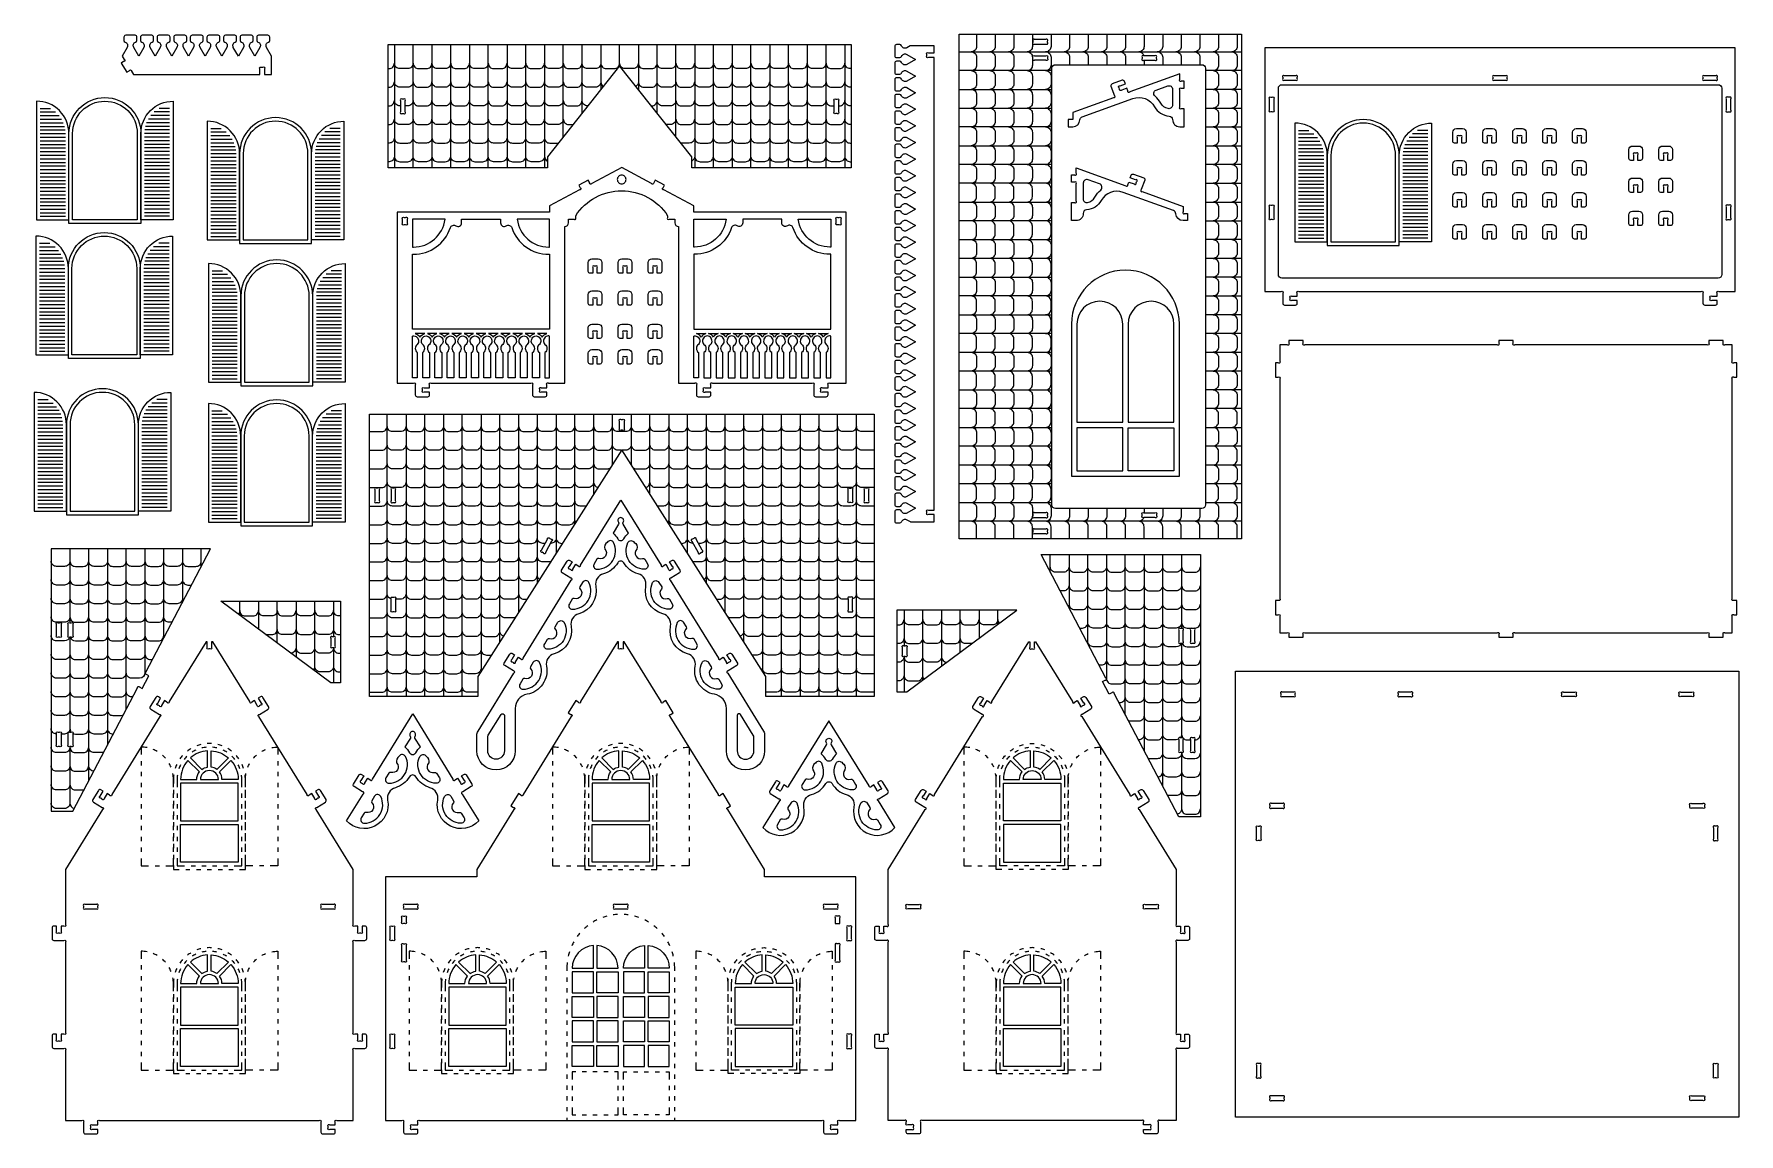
# Model space of a CAD drawing. Extents: x 3744.1 to 3839, y 1424.1 to 1485.3.
import ezdxf

# ---------------------------------------------------------------- set-up
doc = ezdxf.new("R2010")
doc.units = 0
doc.header["$MEASUREMENT"] = 0
doc.layers.add('LAYER1', color=18, linetype='CONTINUOUS')

msp = doc.modelspace()

# ---------------------------------------------------------------- linework, layer by layer
at = {"layer": 'LAYER1'}
for points in [[(3749.043, 1484.044), (3749.157, 1483.86, -1), (3749.128, 1483.739), (3748.99, 1483.654), (3749.306, 1483.143), (3749.443, 1483.228, -1), (3749.565, 1483.199), (3749.678, 1483.016), (3756.706, 1483.016), (3756.706, 1483.328, -1), (3756.794, 1483.416), (3756.867, 1483.416, -1), (3756.956, 1483.328), (3756.956, 1483.016), (3757.356, 1483.016), (3757.356, 1484.044), (3757.076, 1484.527, -0.475677), (3757.187, 1484.817, 0.32375), (3757.256, 1484.912), (3757.256, 1485.1, 0.414214), (3757.156, 1485.2), (3756.632, 1485.2, 0.414214), (3756.532, 1485.1), (3756.532, 1484.912, 0.32375), (3756.601, 1484.817, -0.475677), (3756.711, 1484.527), (3756.432, 1484.044), (3756.153, 1484.527, -0.475677), (3756.263, 1484.817, 0.32375), (3756.332, 1484.912), (3756.332, 1485.1, 0.414214), (3756.232, 1485.2), (3755.708, 1485.2, 0.414214), (3755.608, 1485.1), (3755.608, 1484.912, 0.32375), (3755.677, 1484.817, -0.475677), (3755.788, 1484.527), (3755.508, 1484.044), (3755.229, 1484.527, -0.475677), (3755.34, 1484.817, 0.32375), (3755.408, 1484.912), (3755.408, 1485.1, 0.414214), (3755.308, 1485.2), (3754.785, 1485.2, 0.414214), (3754.685, 1485.1), (3754.685, 1484.912, 0.32375), (3754.753, 1484.817, -0.475677), (3754.864, 1484.527), (3754.585, 1484.044), (3754.305, 1484.527, -0.475677), (3754.416, 1484.817, 0.32375), (3754.485, 1484.912), (3754.485, 1485.1, 0.414214), (3754.385, 1485.2), (3753.861, 1485.2, 0.414214), (3753.761, 1485.1), (3753.761, 1484.912, 0.32375), (3753.83, 1484.817, -0.475677), (3753.94, 1484.527), (3753.661, 1484.044), (3753.382, 1484.527, -0.475677), (3753.492, 1484.817, 0.32375), (3753.561, 1484.912), (3753.561, 1485.1, 0.414214), (3753.461, 1485.2), (3752.937, 1485.2, 0.414214), (3752.837, 1485.1), (3752.837, 1484.912, 0.32375), (3752.906, 1484.817, -0.475677), (3753.017, 1484.527), (3752.737, 1484.044), (3752.458, 1484.527, -0.475677), (3752.569, 1484.817, 0.32375), (3752.637, 1484.912), (3752.637, 1485.1, 0.414214), (3752.537, 1485.2), (3752.014, 1485.2, 0.414214), (3751.914, 1485.1), (3751.914, 1484.912, 0.32375), (3751.982, 1484.817, -0.475677), (3752.093, 1484.527), (3751.814, 1484.044), (3751.534, 1484.527, -0.475677), (3751.645, 1484.817, 0.32375), (3751.714, 1484.912), (3751.714, 1485.1, 0.414214), (3751.614, 1485.2), (3751.09, 1485.2, 0.414214), (3750.99, 1485.1), (3750.99, 1484.912, 0.32375), (3751.059, 1484.817, -0.475677), (3751.169, 1484.527), (3750.89, 1484.044), (3750.611, 1484.527, -0.475677), (3750.721, 1484.817, 0.32375), (3750.79, 1484.912), (3750.79, 1485.1, 0.414214), (3750.69, 1485.2), (3750.166, 1485.2, 0.414214), (3750.066, 1485.1), (3750.066, 1484.912, 0.32375), (3750.135, 1484.817, -0.475677), (3750.246, 1484.527), (3749.966, 1484.044), (3749.687, 1484.527, -0.475677), (3749.798, 1484.817, 0.32375), (3749.866, 1484.912), (3749.866, 1485.1, 0.414214), (3749.766, 1485.2), (3749.243, 1485.2, 0.414214), (3749.143, 1485.1), (3749.143, 1484.912, 0.32375), (3749.211, 1484.817, -0.475677), (3749.322, 1484.527)], [(3799.7, 1484.873), (3799.7, 1484.801, 1), (3799.789, 1484.712), (3800.412, 1484.712, 1), (3800.5, 1484.801), (3800.5, 1484.873, 1), (3800.412, 1484.962), (3799.789, 1484.962, 1)], [(3792.685, 1484.5, -0.475677), (3792.395, 1484.61, 0.32375), (3792.3, 1484.679), (3792.112, 1484.679, 0.414214), (3792.012, 1484.579), (3792.012, 1484.055, 0.414214), (3792.112, 1483.955), (3792.3, 1483.955, 0.32375), (3792.395, 1484.024, -0.475677), (3792.685, 1484.134), (3793.168, 1483.855), (3792.685, 1483.576, -0.475677), (3792.395, 1483.687, 0.32375), (3792.3, 1483.755), (3792.112, 1483.755, 0.414214), (3792.012, 1483.655), (3792.012, 1483.132, 0.414214), (3792.112, 1483.032), (3792.3, 1483.032, 0.32375), (3792.395, 1483.1, -0.475677), (3792.685, 1483.211), (3793.168, 1482.932), (3792.685, 1482.652, -0.475677), (3792.395, 1482.763, 0.32375), (3792.3, 1482.832), (3792.112, 1482.832, 0.414214), (3792.012, 1482.732), (3792.012, 1482.208, 0.414214), (3792.112, 1482.108), (3792.3, 1482.108, 0.32375), (3792.395, 1482.177, -0.475677), (3792.685, 1482.287), (3793.168, 1482.008), (3792.685, 1481.729, -0.475677), (3792.395, 1481.839, 0.32375), (3792.3, 1481.908), (3792.112, 1481.908, 0.414214), (3792.012, 1481.808), (3792.012, 1481.284, 0.414214), (3792.112, 1481.184), (3792.3, 1481.184, 0.32375), (3792.395, 1481.253, -0.475677), (3792.685, 1481.363), (3793.168, 1481.084), (3792.685, 1480.805, -0.475677), (3792.395, 1480.916, 0.32375), (3792.3, 1480.984), (3792.112, 1480.984, 0.414214), (3792.012, 1480.884), (3792.012, 1480.361, 0.414214), (3792.112, 1480.261), (3792.3, 1480.261, 0.32375), (3792.395, 1480.329, -0.475677), (3792.685, 1480.44), (3793.168, 1480.161), (3792.685, 1479.881, -0.475677), (3792.395, 1479.992, 0.32375), (3792.3, 1480.061), (3792.112, 1480.061, 0.414214), (3792.012, 1479.961), (3792.012, 1479.437, 0.414214), (3792.112, 1479.337), (3792.3, 1479.337, 0.32375), (3792.395, 1479.406, -0.475677), (3792.685, 1479.516), (3793.168, 1479.237), (3792.685, 1478.958, -0.475677), (3792.395, 1479.068, 0.32375), (3792.3, 1479.137), (3792.112, 1479.137, 0.414214), (3792.012, 1479.037), (3792.012, 1478.513, 0.414214), (3792.112, 1478.413), (3792.3, 1478.413, 0.32375), (3792.395, 1478.482, -0.475677), (3792.685, 1478.592), (3793.168, 1478.313), (3792.685, 1478.034, -0.475677), (3792.395, 1478.145, 0.32375), (3792.3, 1478.213), (3792.112, 1478.213, 0.414214), (3792.012, 1478.113), (3792.012, 1477.59, 0.414214), (3792.112, 1477.49), (3792.3, 1477.49, 0.32375), (3792.395, 1477.558, -0.475677), (3792.685, 1477.669), (3793.168, 1477.39), (3792.685, 1477.11, -0.475677), (3792.395, 1477.221, 0.32375), (3792.3, 1477.29), (3792.112, 1477.29, 0.414214), (3792.012, 1477.19), (3792.012, 1476.666, 0.414214), (3792.112, 1476.566), (3792.3, 1476.566, 0.32375), (3792.395, 1476.635, -0.475677), (3792.685, 1476.745), (3793.168, 1476.466), (3792.685, 1476.187, -0.475677), (3792.395, 1476.297, 0.32375), (3792.3, 1476.366), (3792.112, 1476.366, 0.414214), (3792.012, 1476.266), (3792.012, 1475.742, 0.414214), (3792.112, 1475.642), (3792.3, 1475.642, 0.32375), (3792.395, 1475.711, -0.475677), (3792.685, 1475.821), (3793.168, 1475.542), (3792.685, 1475.263, -0.475677), (3792.395, 1475.374, 0.32375), (3792.3, 1475.442), (3792.112, 1475.442, 0.414214), (3792.012, 1475.342), (3792.012, 1474.819, 0.414214), (3792.112, 1474.719), (3792.3, 1474.719, 0.32375), (3792.395, 1474.787, -0.475677), (3792.685, 1474.898), (3793.168, 1474.619), (3792.685, 1474.339, -0.475677), (3792.395, 1474.45, 0.32375), (3792.3, 1474.519), (3792.112, 1474.519, 0.414214), (3792.012, 1474.419), (3792.012, 1473.895, 0.414214), (3792.112, 1473.795), (3792.3, 1473.795, 0.32375), (3792.395, 1473.864, -0.475677), (3792.685, 1473.974), (3793.168, 1473.695), (3792.685, 1473.416, -0.475677), (3792.395, 1473.526, 0.32375), (3792.3, 1473.595), (3792.112, 1473.595, 0.414214), (3792.012, 1473.495), (3792.012, 1472.971, 0.414214), (3792.112, 1472.871), (3792.3, 1472.871, 0.32375), (3792.395, 1472.94, -0.475677), (3792.685, 1473.05), (3793.168, 1472.771), (3792.685, 1472.492, -0.475677), (3792.395, 1472.603, 0.32375), (3792.3, 1472.671), (3792.112, 1472.671, 0.414214), (3792.012, 1472.571), (3792.012, 1472.048, 0.414214), (3792.112, 1471.948), (3792.3, 1471.948, 0.32375), (3792.395, 1472.016, -0.475677), (3792.685, 1472.127), (3793.168, 1471.848), (3792.685, 1471.568, -0.475677), (3792.395, 1471.679, 0.32375), (3792.3, 1471.748), (3792.112, 1471.748, 0.414214), (3792.012, 1471.648), (3792.012, 1471.124, 0.414214), (3792.112, 1471.024), (3792.3, 1471.024, 0.32375), (3792.395, 1471.093, -0.475677), (3792.685, 1471.203), (3793.168, 1470.924), (3792.685, 1470.645, -0.475677), (3792.395, 1470.755, 0.32375), (3792.3, 1470.824), (3792.112, 1470.824, 0.414214), (3792.012, 1470.724), (3792.012, 1470.2, 0.414214), (3792.112, 1470.1), (3792.3, 1470.1, 0.32375), (3792.395, 1470.169, -0.475677), (3792.685, 1470.279), (3793.168, 1470), (3792.685, 1469.721, -0.475677), (3792.395, 1469.832, 0.32375), (3792.3, 1469.9), (3792.112, 1469.9, 0.414214), (3792.012, 1469.8), (3792.012, 1469.277, 0.414214), (3792.112, 1469.177), (3792.3, 1469.177, 0.32375), (3792.395, 1469.245, -0.475677), (3792.685, 1469.356), (3793.168, 1469.077), (3792.685, 1468.797, -0.475677), (3792.395, 1468.908, 0.32375), (3792.3, 1468.977), (3792.112, 1468.977, 0.414214), (3792.012, 1468.877), (3792.012, 1468.353, 0.414214), (3792.112, 1468.253), (3792.3, 1468.253, 0.32375), (3792.395, 1468.322, -0.475677), (3792.685, 1468.432), (3793.168, 1468.153), (3792.685, 1467.874, -0.475677), (3792.395, 1467.984, 0.32375), (3792.3, 1468.053), (3792.112, 1468.053, 0.414214), (3792.012, 1467.953), (3792.012, 1467.429, 0.414214), (3792.112, 1467.329), (3792.3, 1467.329, 0.32375), (3792.395, 1467.398, -0.475677), (3792.685, 1467.508), (3793.168, 1467.229), (3792.685, 1466.95, -0.475677), (3792.395, 1467.061, 0.32375), (3792.3, 1467.129), (3792.112, 1467.129, 0.414214), (3792.012, 1467.029), (3792.012, 1466.506, 0.414214), (3792.112, 1466.406), (3792.3, 1466.406, 0.32375), (3792.395, 1466.474, -0.475677), (3792.685, 1466.585), (3793.168, 1466.306), (3792.685, 1466.026, -0.475677), (3792.395, 1466.137, 0.32375), (3792.3, 1466.206), (3792.112, 1466.206, 0.414214), (3792.012, 1466.106), (3792.012, 1465.582, 0.414214), (3792.112, 1465.482), (3792.3, 1465.482, 0.32375), (3792.395, 1465.551, -0.475677), (3792.685, 1465.661), (3793.168, 1465.382), (3792.685, 1465.103, -0.475677), (3792.395, 1465.213, 0.32375), (3792.3, 1465.282), (3792.112, 1465.282, 0.414214), (3792.012, 1465.182), (3792.012, 1464.658, 0.414214), (3792.112, 1464.558), (3792.3, 1464.558, 0.32375), (3792.395, 1464.627, -0.475677), (3792.685, 1464.737), (3793.168, 1464.458), (3792.685, 1464.179, -0.475677), (3792.395, 1464.29, 0.32375), (3792.3, 1464.358), (3792.112, 1464.358, 0.414214), (3792.012, 1464.258), (3792.012, 1463.735, 0.414214), (3792.112, 1463.635), (3792.3, 1463.635, 0.32375), (3792.395, 1463.703, -0.475677), (3792.685, 1463.814), (3793.168, 1463.535), (3792.685, 1463.255, -0.475677), (3792.395, 1463.366, 0.32375), (3792.3, 1463.435), (3792.112, 1463.435, 0.414214), (3792.012, 1463.335), (3792.012, 1462.811, 0.414214), (3792.112, 1462.711), (3792.3, 1462.711, 0.32375), (3792.395, 1462.78, -0.475677), (3792.685, 1462.89), (3793.168, 1462.611), (3792.685, 1462.332, -0.475677), (3792.395, 1462.442, 0.32375), (3792.3, 1462.511), (3792.112, 1462.511, 0.414214), (3792.012, 1462.411), (3792.012, 1461.887, 0.414214), (3792.112, 1461.787), (3792.3, 1461.787, 0.32375), (3792.395, 1461.856, -0.475677), (3792.685, 1461.967), (3793.168, 1461.687), (3792.685, 1461.408, -0.475677), (3792.395, 1461.519, 0.32375), (3792.3, 1461.587), (3792.112, 1461.587, 0.414214), (3792.012, 1461.487), (3792.012, 1460.964, 0.414214), (3792.112, 1460.864), (3792.3, 1460.864, 0.32375), (3792.395, 1460.932, -0.475677), (3792.685, 1461.043), (3793.168, 1460.764), (3792.685, 1460.484, -0.475677), (3792.395, 1460.595, 0.32375), (3792.3, 1460.664), (3792.112, 1460.664, 0.414214), (3792.012, 1460.564), (3792.012, 1460.04, 0.414214), (3792.112, 1459.94), (3792.3, 1459.94, 0.32375), (3792.395, 1460.009, -0.475677), (3792.685, 1460.119), (3793.168, 1459.84), (3792.685, 1459.561, -0.475677), (3792.395, 1459.671, 0.32375), (3792.3, 1459.74), (3792.112, 1459.74, 0.414214), (3792.012, 1459.64), (3792.012, 1459.116, 0.414214), (3792.112, 1459.016), (3792.3, 1459.016, 0.32375), (3792.395, 1459.085, -0.475677), (3792.685, 1459.196), (3793.168, 1458.916), (3792.685, 1458.637, -0.475677), (3792.395, 1458.748, 0.32375), (3792.3, 1458.816), (3792.112, 1458.816, 0.414214), (3792.012, 1458.716), (3792.012, 1458.193, 0.414214), (3792.112, 1458.093), (3792.3, 1458.093, 0.32375), (3792.395, 1458.161, -0.475677), (3792.685, 1458.272), (3792.863, 1458.169, 0.131652), (3792.913, 1458.156), (3794.196, 1458.156), (3794.196, 1458.556), (3793.885, 1458.556, -1), (3793.796, 1458.644), (3793.796, 1458.717, -1), (3793.885, 1458.806), (3794.196, 1458.806), (3794.196, 1483.966), (3793.885, 1483.966, -1), (3793.796, 1484.054), (3793.796, 1484.127, -1), (3793.885, 1484.216), (3794.196, 1484.216), (3794.196, 1484.616), (3792.913, 1484.616, 0.131652), (3792.863, 1484.602)], [(3800.412, 1483.812), (3799.789, 1483.812, -1), (3799.7, 1483.901), (3799.7, 1483.973, -1), (3799.789, 1484.062), (3800.412, 1484.062, -1), (3800.5, 1483.973), (3800.5, 1483.901, -1)], [(3805.773, 1483.973), (3805.773, 1483.901, 1), (3805.862, 1483.812), (3806.485, 1483.812, 1), (3806.573, 1483.901), (3806.573, 1483.973, 1), (3806.485, 1484.062), (3805.862, 1484.062, 1)], [(3838.755, 1484.491), (3812.595, 1484.491), (3812.595, 1470.95), (3813.507, 1470.95, -1), (3813.595, 1470.861), (3813.595, 1470.3, 0.414214), (3813.695, 1470.2), (3814.295, 1470.2, 0.414214), (3814.395, 1470.3), (3814.395, 1470.45), (3814.084, 1470.45, -1), (3813.995, 1470.538), (3813.995, 1470.611, -1), (3814.084, 1470.7), (3814.395, 1470.7), (3814.395, 1470.861, -1), (3814.484, 1470.95), (3836.867, 1470.95, -1), (3836.955, 1470.861), (3836.955, 1470.3, 0.414214), (3837.055, 1470.2), (3837.655, 1470.2, 0.414214), (3837.755, 1470.3), (3837.755, 1470.45), (3837.444, 1470.45, -1), (3837.355, 1470.538), (3837.355, 1470.611, -1), (3837.444, 1470.7), (3837.755, 1470.7), (3837.755, 1470.861, -1), (3837.844, 1470.95), (3838.755, 1470.95)], [(3809.294, 1483.362), (3809.294, 1459.102, -0.414214), (3809.094, 1458.902), (3800.95, 1458.902, -0.414214), (3800.75, 1459.102), (3800.75, 1483.362, -0.414214), (3800.95, 1483.562), (3809.094, 1483.562, -0.414214)], [(3804.79, 1482.634, 0.414214), (3804.662, 1482.694), (3804.098, 1482.49, 0.414214), (3804.038, 1482.362), (3804.228, 1481.834, -1), (3804.175, 1481.72), (3801.91, 1480.902), (3801.91, 1480.512), (3801.66, 1480.512), (3801.66, 1480.112), (3801.91, 1480.112, 0.3991), (3802.309, 1480.491, -0.301728), (3802.441, 1480.669), (3805.245, 1481.682, -0.36851), (3806.46, 1481.225, 0.256171), (3807.272, 1480.711, -0.396051), (3807.46, 1480.512, 0.414214), (3807.86, 1480.112), (3808.11, 1480.112), (3808.11, 1481.112), (3807.948, 1481.112, -1), (3807.86, 1481.2), (3807.86, 1482.163, -1), (3807.948, 1482.252), (3808.11, 1482.252), (3808.11, 1482.652), (3807.948, 1482.652, -1), (3807.86, 1482.741), (3807.86, 1483.052), (3805.094, 1482.053, -1), (3804.981, 1482.106), (3804.926, 1482.258), (3804.633, 1482.152, -1), (3804.52, 1482.205), (3804.495, 1482.273, -1), (3804.548, 1482.387), (3804.841, 1482.493)], [(3813.684, 1482.7), (3814.307, 1482.7, 1), (3814.395, 1482.788), (3814.395, 1482.861, 1), (3814.307, 1482.95), (3813.684, 1482.95, 1), (3813.595, 1482.861), (3813.595, 1482.788, 1)], [(3825.364, 1482.7), (3825.987, 1482.7, 1), (3826.075, 1482.788), (3826.075, 1482.861, 1), (3825.987, 1482.95), (3825.364, 1482.95, 1), (3825.275, 1482.861), (3825.275, 1482.788, 1)], [(3837.044, 1482.7), (3837.667, 1482.7, 1), (3837.755, 1482.788), (3837.755, 1482.861, 1), (3837.667, 1482.95), (3837.044, 1482.95, 1), (3836.955, 1482.861), (3836.955, 1482.788, 1)], [(3807.46, 1482.197), (3807.46, 1481.316, -0.470475), (3807.222, 1481.12, -0.222915), (3806.81, 1481.419, 0.091524), (3806.487, 1481.812, -0.57735), (3806.548, 1482.153), (3807.192, 1482.385, -0.519833)], [(3838.005, 1482.25), (3838.005, 1471.9, -0.414214), (3837.805, 1471.7), (3813.545, 1471.7, -0.414214), (3813.345, 1471.9), (3813.345, 1482.25, -0.414214), (3813.545, 1482.45), (3837.805, 1482.45, -0.414214)], [(3744.288, 1474.935), (3746.088, 1474.935), (3746.088, 1479.735, 0.414214), (3744.288, 1481.535)], [(3750.088, 1479.735), (3750.088, 1474.735), (3746.088, 1474.735), (3746.088, 1479.735, -1)], [(3749.888, 1479.735), (3749.888, 1474.935), (3746.288, 1474.935), (3746.288, 1479.735, -1)], [(3751.888, 1474.935), (3750.088, 1474.935), (3750.088, 1479.735, -0.414214), (3751.888, 1481.535)], [(3764.531, 1481.563), (3764.531, 1480.941, 1), (3764.62, 1480.852), (3764.693, 1480.852, 1), (3764.781, 1480.941), (3764.781, 1481.563, 1), (3764.693, 1481.652), (3764.62, 1481.652, 1)], [(3788.891, 1481.563), (3788.891, 1480.941, -1), (3788.803, 1480.852), (3788.73, 1480.852, -1), (3788.641, 1480.941), (3788.641, 1481.563, -1), (3788.73, 1481.652), (3788.803, 1481.652, -1)], [(3813.095, 1481.661), (3813.095, 1481.038, -1), (3813.007, 1480.95), (3812.934, 1480.95, -1), (3812.845, 1481.038), (3812.845, 1481.661, -1), (3812.934, 1481.75), (3813.007, 1481.75, -1)], [(3838.255, 1481.661), (3838.255, 1481.038, 1), (3838.344, 1480.95), (3838.417, 1480.95, 1), (3838.505, 1481.038), (3838.505, 1481.661, 1), (3838.417, 1481.75), (3838.344, 1481.75, 1)], [(3753.78, 1473.822), (3755.58, 1473.822), (3755.58, 1478.622, 0.414214), (3753.78, 1480.422)], [(3755.58, 1478.622), (3755.58, 1473.622), (3759.58, 1473.622), (3759.58, 1478.622, 1)], [(3755.78, 1478.622), (3755.78, 1473.822), (3759.38, 1473.822), (3759.38, 1478.622, 1)], [(3761.38, 1473.822), (3759.58, 1473.822), (3759.58, 1478.622, -0.414214), (3761.38, 1480.422)], [(3814.267, 1473.714), (3816.067, 1473.714), (3816.067, 1478.514, 0.414214), (3814.267, 1480.314)], [(3816.067, 1478.514), (3816.067, 1473.514), (3820.067, 1473.514), (3820.067, 1478.514, 1)], [(3816.267, 1478.514), (3816.267, 1473.714), (3819.867, 1473.714), (3819.867, 1478.514, 1)], [(3821.867, 1473.714), (3820.067, 1473.714), (3820.067, 1478.514, -0.414214), (3821.867, 1480.314)], [(3823.044, 1479.308), (3823.044, 1479.808, -0.414214), (3823.244, 1480.008), (3823.594, 1480.008, -0.414214), (3823.794, 1479.808), (3823.794, 1479.308, -0.414214), (3823.694, 1479.208), (3823.544, 1479.208), (3823.544, 1479.519, 1), (3823.455, 1479.608), (3823.383, 1479.608, 1), (3823.294, 1479.519), (3823.294, 1479.208), (3823.144, 1479.208, -0.414214)], [(3824.711, 1479.308), (3824.711, 1479.808, -0.414214), (3824.911, 1480.008), (3825.261, 1480.008, -0.414214), (3825.461, 1479.808), (3825.461, 1479.308, -0.414214), (3825.361, 1479.208), (3825.211, 1479.208), (3825.211, 1479.519, 1), (3825.122, 1479.608), (3825.05, 1479.608, 1), (3824.961, 1479.519), (3824.961, 1479.208), (3824.811, 1479.208, -0.414214)], [(3826.378, 1479.308), (3826.378, 1479.808, -0.414214), (3826.578, 1480.008), (3826.928, 1480.008, -0.414214), (3827.128, 1479.808), (3827.128, 1479.308, -0.414214), (3827.028, 1479.208), (3826.878, 1479.208), (3826.878, 1479.519, 1), (3826.789, 1479.608), (3826.716, 1479.608, 1), (3826.628, 1479.519), (3826.628, 1479.208), (3826.478, 1479.208, -0.414214)], [(3828.045, 1479.308), (3828.045, 1479.808, -0.414214), (3828.245, 1480.008), (3828.595, 1480.008, -0.414214), (3828.795, 1479.808), (3828.795, 1479.308, -0.414214), (3828.695, 1479.208), (3828.545, 1479.208), (3828.545, 1479.519, 1), (3828.456, 1479.608), (3828.383, 1479.608, 1), (3828.295, 1479.519), (3828.295, 1479.208), (3828.145, 1479.208, -0.414214)], [(3829.712, 1479.308), (3829.712, 1479.808, -0.414214), (3829.912, 1480.008), (3830.262, 1480.008, -0.414214), (3830.462, 1479.808), (3830.462, 1479.308, -0.414214), (3830.362, 1479.208), (3830.212, 1479.208), (3830.212, 1479.519, 1), (3830.123, 1479.608), (3830.05, 1479.608, 1), (3829.962, 1479.519), (3829.962, 1479.208), (3829.812, 1479.208, -0.414214)], [(3832.84, 1478.342), (3832.84, 1478.842, -0.414214), (3833.04, 1479.042), (3833.39, 1479.042, -0.414214), (3833.59, 1478.842), (3833.59, 1478.342, -0.414214), (3833.49, 1478.242), (3833.34, 1478.242), (3833.34, 1478.553, 1), (3833.252, 1478.642), (3833.179, 1478.642, 1), (3833.09, 1478.553), (3833.09, 1478.242), (3832.94, 1478.242, -0.414214)], [(3834.507, 1478.342), (3834.507, 1478.842, -0.414214), (3834.707, 1479.042), (3835.057, 1479.042, -0.414214), (3835.257, 1478.842), (3835.257, 1478.342, -0.414214), (3835.157, 1478.242), (3835.007, 1478.242), (3835.007, 1478.553, 1), (3834.919, 1478.642), (3834.846, 1478.642, 1), (3834.757, 1478.553), (3834.757, 1478.242), (3834.607, 1478.242, -0.414214)], [(3823.044, 1477.53), (3823.044, 1478.03, -0.414214), (3823.244, 1478.23), (3823.594, 1478.23, -0.414214), (3823.794, 1478.03), (3823.794, 1477.53, -0.414214), (3823.694, 1477.43), (3823.544, 1477.43), (3823.544, 1477.741, 1), (3823.455, 1477.83), (3823.383, 1477.83, 1), (3823.294, 1477.741), (3823.294, 1477.43), (3823.144, 1477.43, -0.414214)], [(3824.711, 1477.53), (3824.711, 1478.03, -0.414214), (3824.911, 1478.23), (3825.261, 1478.23, -0.414214), (3825.461, 1478.03), (3825.461, 1477.53, -0.414214), (3825.361, 1477.43), (3825.211, 1477.43), (3825.211, 1477.741, 1), (3825.122, 1477.83), (3825.05, 1477.83, 1), (3824.961, 1477.741), (3824.961, 1477.43), (3824.811, 1477.43, -0.414214)], [(3826.378, 1477.53), (3826.378, 1478.03, -0.414214), (3826.578, 1478.23), (3826.928, 1478.23, -0.414214), (3827.128, 1478.03), (3827.128, 1477.53, -0.414214), (3827.028, 1477.43), (3826.878, 1477.43), (3826.878, 1477.741, 1), (3826.789, 1477.83), (3826.716, 1477.83, 1), (3826.628, 1477.741), (3826.628, 1477.43), (3826.478, 1477.43, -0.414214)], [(3828.045, 1477.53), (3828.045, 1478.03, -0.414214), (3828.245, 1478.23), (3828.595, 1478.23, -0.414214), (3828.795, 1478.03), (3828.795, 1477.53, -0.414214), (3828.695, 1477.43), (3828.545, 1477.43), (3828.545, 1477.741, 1), (3828.456, 1477.83), (3828.383, 1477.83, 1), (3828.295, 1477.741), (3828.295, 1477.43), (3828.145, 1477.43, -0.414214)], [(3829.712, 1477.53), (3829.712, 1478.03, -0.414214), (3829.912, 1478.23), (3830.262, 1478.23, -0.414214), (3830.462, 1478.03), (3830.462, 1477.53, -0.414214), (3830.362, 1477.43), (3830.212, 1477.43), (3830.212, 1477.741, 1), (3830.123, 1477.83), (3830.05, 1477.83, 1), (3829.962, 1477.741), (3829.962, 1477.43), (3829.812, 1477.43, -0.414214)], [(3773.668, 1470.881), (3773.668, 1474.57, 0.414214), (3773.868, 1474.77), (3773.868, 1474.97), (3774.18, 1474.97, 1), (3774.268, 1475.058), (3774.268, 1475.17, -0.542632), (3779.383, 1475.17), (3779.383, 1475.058, 1), (3779.472, 1474.97), (3779.783, 1474.97), (3779.783, 1474.77, 0.414214), (3779.983, 1474.57), (3779.983, 1470.881), (3779.983, 1465.86), (3780.894, 1465.86, -1), (3780.983, 1465.772), (3780.983, 1465.21, 0.414214), (3781.083, 1465.11), (3781.683, 1465.11, 0.414214), (3781.783, 1465.21), (3781.783, 1465.36), (3781.472, 1465.36, -1), (3781.383, 1465.449), (3781.383, 1465.522, -1), (3781.472, 1465.61), (3781.783, 1465.61), (3781.783, 1465.772, -1), (3781.872, 1465.86), (3787.417, 1465.86, -1), (3787.506, 1465.772), (3787.506, 1465.21, 0.414214), (3787.606, 1465.11), (3788.206, 1465.11, 0.414214), (3788.306, 1465.21), (3788.306, 1465.36), (3787.994, 1465.36, -1), (3787.906, 1465.449), (3787.906, 1465.522, -1), (3787.994, 1465.61), (3788.306, 1465.61), (3788.306, 1465.772, -1), (3788.394, 1465.86), (3789.306, 1465.86), (3789.306, 1470.881), (3789.306, 1475.37), (3780.833, 1475.37), (3780.833, 1475.726), (3779.173, 1476.604, -1), (3779.136, 1476.724), (3779.211, 1476.866), (3778.681, 1477.147), (3778.606, 1477.004, -1), (3778.486, 1476.967), (3776.826, 1477.845), (3775.165, 1476.967, -1), (3775.046, 1477.004), (3774.97, 1477.147), (3774.44, 1476.866), (3774.515, 1476.724, -1), (3774.478, 1476.604), (3772.818, 1475.726), (3772.818, 1475.37), (3764.346, 1475.37), (3764.346, 1470.881), (3764.346, 1465.86), (3765.257, 1465.86, -1), (3765.346, 1465.772), (3765.346, 1465.21, 0.414214), (3765.446, 1465.11), (3766.046, 1465.11, 0.414214), (3766.146, 1465.21), (3766.146, 1465.36), (3765.834, 1465.36, -1), (3765.746, 1465.449), (3765.746, 1465.522, -1), (3765.834, 1465.61), (3766.146, 1465.61), (3766.146, 1465.772, -1), (3766.234, 1465.86), (3771.78, 1465.86, -1), (3771.868, 1465.772), (3771.868, 1465.21, 0.414214), (3771.968, 1465.11), (3772.568, 1465.11, 0.414214), (3772.668, 1465.21), (3772.668, 1465.36), (3772.357, 1465.36, -1), (3772.268, 1465.449), (3772.268, 1465.522, -1), (3772.357, 1465.61), (3772.668, 1465.61), (3772.668, 1465.772, -1), (3772.757, 1465.86), (3773.668, 1465.86)], [(3776.826, 1477.429, 0.414214), (3776.582, 1477.185, 0.414214), (3776.826, 1476.941, 0.414214), (3777.069, 1477.185, 0.414214)], [(3805.164, 1477.419, -0.414214), (3805.292, 1477.479), (3805.856, 1477.275, -0.414214), (3805.916, 1477.147), (3805.725, 1476.619, 1), (3805.779, 1476.506), (3808.044, 1475.687), (3808.044, 1475.386, 1), (3808.132, 1475.297), (3808.294, 1475.297), (3808.294, 1474.897), (3808.044, 1474.897, -0.3991), (3807.644, 1475.276, 0.301728), (3807.513, 1475.454), (3804.709, 1476.467, 0.36851), (3803.494, 1476.011, -0.256171), (3802.682, 1475.497, 0.396051), (3802.494, 1475.297, -0.414214), (3802.094, 1474.897), (3801.844, 1474.897), (3801.844, 1475.897), (3802.005, 1475.897, 1), (3802.094, 1475.986), (3802.094, 1476.949, 1), (3802.005, 1477.037), (3801.844, 1477.037), (3801.844, 1477.437), (3802.005, 1477.437, 1), (3802.094, 1477.526), (3802.094, 1477.837), (3804.86, 1476.838, 1), (3804.973, 1476.891), (3805.028, 1477.043), (3805.321, 1476.937, 1), (3805.434, 1476.99), (3805.459, 1477.059, 1), (3805.406, 1477.172), (3805.113, 1477.278)], [(3802.494, 1476.983), (3802.494, 1476.102, 0.470475), (3802.731, 1475.905, 0.222915), (3803.144, 1476.204, -0.091524), (3803.467, 1476.597, 0.57735), (3803.406, 1476.938), (3802.762, 1477.171, 0.519833)], [(3832.84, 1476.564), (3832.84, 1477.064, -0.414214), (3833.04, 1477.264), (3833.39, 1477.264, -0.414214), (3833.59, 1477.064), (3833.59, 1476.564, -0.414214), (3833.49, 1476.464), (3833.34, 1476.464), (3833.34, 1476.775, 1), (3833.252, 1476.864), (3833.179, 1476.864, 1), (3833.09, 1476.775), (3833.09, 1476.464), (3832.94, 1476.464, -0.414214)], [(3834.507, 1476.564), (3834.507, 1477.064, -0.414214), (3834.707, 1477.264), (3835.057, 1477.264, -0.414214), (3835.257, 1477.064), (3835.257, 1476.564, -0.414214), (3835.157, 1476.464), (3835.007, 1476.464), (3835.007, 1476.775, 1), (3834.919, 1476.864), (3834.846, 1476.864, 1), (3834.757, 1476.775), (3834.757, 1476.464), (3834.607, 1476.464, -0.414214)], [(3823.044, 1475.752), (3823.044, 1476.252, -0.414214), (3823.244, 1476.452), (3823.594, 1476.452, -0.414214), (3823.794, 1476.252), (3823.794, 1475.752, -0.414214), (3823.694, 1475.652), (3823.544, 1475.652), (3823.544, 1475.963, 1), (3823.455, 1476.052), (3823.383, 1476.052, 1), (3823.294, 1475.963), (3823.294, 1475.652), (3823.144, 1475.652, -0.414214)], [(3824.711, 1475.752), (3824.711, 1476.252, -0.414214), (3824.911, 1476.452), (3825.261, 1476.452, -0.414214), (3825.461, 1476.252), (3825.461, 1475.752, -0.414214), (3825.361, 1475.652), (3825.211, 1475.652), (3825.211, 1475.963, 1), (3825.122, 1476.052), (3825.05, 1476.052, 1), (3824.961, 1475.963), (3824.961, 1475.652), (3824.811, 1475.652, -0.414214)], [(3826.378, 1475.752), (3826.378, 1476.252, -0.414214), (3826.578, 1476.452), (3826.928, 1476.452, -0.414214), (3827.128, 1476.252), (3827.128, 1475.752, -0.414214), (3827.028, 1475.652), (3826.878, 1475.652), (3826.878, 1475.963, 1), (3826.789, 1476.052), (3826.716, 1476.052, 1), (3826.628, 1475.963), (3826.628, 1475.652), (3826.478, 1475.652, -0.414214)], [(3828.045, 1475.752), (3828.045, 1476.252, -0.414214), (3828.245, 1476.452), (3828.595, 1476.452, -0.414214), (3828.795, 1476.252), (3828.795, 1475.752, -0.414214), (3828.695, 1475.652), (3828.545, 1475.652), (3828.545, 1475.963, 1), (3828.456, 1476.052), (3828.383, 1476.052, 1), (3828.295, 1475.963), (3828.295, 1475.652), (3828.145, 1475.652, -0.414214)], [(3829.712, 1475.752), (3829.712, 1476.252, -0.414214), (3829.912, 1476.452), (3830.262, 1476.452, -0.414214), (3830.462, 1476.252), (3830.462, 1475.752, -0.414214), (3830.362, 1475.652), (3830.212, 1475.652), (3830.212, 1475.963, 1), (3830.123, 1476.052), (3830.05, 1476.052, 1), (3829.962, 1475.963), (3829.962, 1475.652), (3829.812, 1475.652, -0.414214)], [(3813.095, 1475.661), (3813.095, 1475.038, -1), (3813.007, 1474.95), (3812.934, 1474.95, -1), (3812.845, 1475.038), (3812.845, 1475.661, -1), (3812.934, 1475.75), (3813.007, 1475.75, -1)], [(3832.84, 1474.717), (3832.84, 1475.217, -0.414214), (3833.04, 1475.417), (3833.39, 1475.417, -0.414214), (3833.59, 1475.217), (3833.59, 1474.717, -0.414214), (3833.49, 1474.617), (3833.34, 1474.617), (3833.34, 1474.929, 1), (3833.252, 1475.017), (3833.179, 1475.017, 1), (3833.09, 1474.929), (3833.09, 1474.617), (3832.94, 1474.617, -0.414214)], [(3834.507, 1474.717), (3834.507, 1475.217, -0.414214), (3834.707, 1475.417), (3835.057, 1475.417, -0.414214), (3835.257, 1475.217), (3835.257, 1474.717, -0.414214), (3835.157, 1474.617), (3835.007, 1474.617), (3835.007, 1474.929, 1), (3834.919, 1475.017), (3834.846, 1475.017, 1), (3834.757, 1474.929), (3834.757, 1474.617), (3834.607, 1474.617, -0.414214)], [(3838.255, 1475.661), (3838.255, 1475.038, 1), (3838.344, 1474.95), (3838.417, 1474.95, 1), (3838.505, 1475.038), (3838.505, 1475.661, 1), (3838.417, 1475.75), (3838.344, 1475.75, 1)], [(3764.896, 1474.981), (3764.896, 1474.758, -1), (3764.807, 1474.67), (3764.734, 1474.67, -1), (3764.646, 1474.758), (3764.646, 1474.981, -1), (3764.734, 1475.07), (3764.807, 1475.07, -1)], [(3765.241, 1473.424, 0.376684), (3767.001, 1474.97), (3765.196, 1474.97), (3765.196, 1473.424)], [(3765.196, 1470.881), (3765.196, 1473.024), (3765.241, 1473.024, 0.322075), (3767.302, 1474.506, -0.501769), (3767.607, 1474.606, 0.607857), (3767.922, 1474.769), (3767.922, 1474.97), (3770.091, 1474.97), (3770.091, 1474.769, 0.607857), (3770.407, 1474.606, -0.501769), (3770.711, 1474.506, 0.322075), (3772.773, 1473.024), (3772.818, 1473.025), (3772.818, 1470.881), (3772.818, 1468.86), (3765.196, 1468.86)], [(3772.818, 1473.424), (3772.818, 1474.97), (3771.013, 1474.97, 0.376684), (3772.773, 1473.424)], [(3780.833, 1473.424), (3780.833, 1474.97), (3782.638, 1474.97, -0.376684), (3780.878, 1473.424)], [(3780.833, 1470.881), (3780.833, 1468.86), (3788.456, 1468.86), (3788.456, 1470.881), (3788.456, 1473.024), (3788.411, 1473.024, -0.322075), (3786.349, 1474.506, 0.501769), (3786.044, 1474.606, -0.607857), (3785.729, 1474.769), (3785.729, 1474.97), (3783.56, 1474.97), (3783.56, 1474.769, -0.607857), (3783.245, 1474.606, 0.501769), (3782.94, 1474.506, -0.322075), (3780.878, 1473.024), (3780.833, 1473.025)], [(3788.411, 1473.424, -0.376684), (3786.65, 1474.97), (3788.456, 1474.97), (3788.456, 1473.424)], [(3789.006, 1474.981), (3789.006, 1474.758, -1), (3788.917, 1474.67), (3788.844, 1474.67, -1), (3788.756, 1474.758), (3788.756, 1474.981, -1), (3788.844, 1475.07), (3788.917, 1475.07, -1)], [(3823.044, 1473.974), (3823.044, 1474.474, -0.414214), (3823.244, 1474.674), (3823.594, 1474.674, -0.414214), (3823.794, 1474.474), (3823.794, 1473.974, -0.414214), (3823.694, 1473.874), (3823.544, 1473.874), (3823.544, 1474.185, 1), (3823.455, 1474.274), (3823.383, 1474.274, 1), (3823.294, 1474.185), (3823.294, 1473.874), (3823.144, 1473.874, -0.414214)], [(3824.711, 1473.974), (3824.711, 1474.474, -0.414214), (3824.911, 1474.674), (3825.261, 1474.674, -0.414214), (3825.461, 1474.474), (3825.461, 1473.974, -0.414214), (3825.361, 1473.874), (3825.211, 1473.874), (3825.211, 1474.185, 1), (3825.122, 1474.274), (3825.05, 1474.274, 1), (3824.961, 1474.185), (3824.961, 1473.874), (3824.811, 1473.874, -0.414214)], [(3826.378, 1473.974), (3826.378, 1474.474, -0.414214), (3826.578, 1474.674), (3826.928, 1474.674, -0.414214), (3827.128, 1474.474), (3827.128, 1473.974, -0.414214), (3827.028, 1473.874), (3826.878, 1473.874), (3826.878, 1474.185, 1), (3826.789, 1474.274), (3826.716, 1474.274, 1), (3826.628, 1474.185), (3826.628, 1473.874), (3826.478, 1473.874, -0.414214)], [(3828.045, 1473.974), (3828.045, 1474.474, -0.414214), (3828.245, 1474.674), (3828.595, 1474.674, -0.414214), (3828.795, 1474.474), (3828.795, 1473.974, -0.414214), (3828.695, 1473.874), (3828.545, 1473.874), (3828.545, 1474.185, 1), (3828.456, 1474.274), (3828.383, 1474.274, 1), (3828.295, 1474.185), (3828.295, 1473.874), (3828.145, 1473.874, -0.414214)], [(3829.712, 1473.974), (3829.712, 1474.474, -0.414214), (3829.912, 1474.674), (3830.262, 1474.674, -0.414214), (3830.462, 1474.474), (3830.462, 1473.974, -0.414214), (3830.362, 1473.874), (3830.212, 1473.874), (3830.212, 1474.185, 1), (3830.123, 1474.274), (3830.05, 1474.274, 1), (3829.962, 1474.185), (3829.962, 1473.874), (3829.812, 1473.874, -0.414214)], [(3744.255, 1467.435), (3746.055, 1467.435), (3746.055, 1472.235, 0.414214), (3744.255, 1474.035)], [(3750.055, 1472.235), (3750.055, 1467.235), (3746.055, 1467.235), (3746.055, 1472.235, -1)], [(3749.855, 1472.235), (3749.855, 1467.435), (3746.255, 1467.435), (3746.255, 1472.235, -1)], [(3751.855, 1467.435), (3750.055, 1467.435), (3750.055, 1472.235, -0.414214), (3751.855, 1474.035)], [(3753.847, 1465.912), (3755.647, 1465.912), (3755.647, 1470.712, 0.414214), (3753.847, 1472.512)], [(3755.647, 1470.712), (3755.647, 1465.712), (3759.647, 1465.712), (3759.647, 1470.712, 1)], [(3755.847, 1470.712), (3755.847, 1465.912), (3759.447, 1465.912), (3759.447, 1470.712, 1)], [(3761.447, 1465.912), (3759.647, 1465.912), (3759.647, 1470.712, -0.414214), (3761.447, 1472.512)], [(3774.97, 1472.072), (3774.97, 1472.572, -0.414214), (3775.17, 1472.772), (3775.52, 1472.772, -0.414214), (3775.72, 1472.572), (3775.72, 1472.072, -0.414214), (3775.62, 1471.972), (3775.47, 1471.972), (3775.47, 1472.283, 1), (3775.381, 1472.372), (3775.308, 1472.372, 1), (3775.22, 1472.283), (3775.22, 1471.972), (3775.07, 1471.972, -0.414214)], [(3776.637, 1472.072), (3776.637, 1472.572, -0.414214), (3776.837, 1472.772), (3777.187, 1472.772, -0.414214), (3777.387, 1472.572), (3777.387, 1472.072, -0.414214), (3777.287, 1471.972), (3777.137, 1471.972), (3777.137, 1472.283, 1), (3777.048, 1472.372), (3776.975, 1472.372, 1), (3776.887, 1472.283), (3776.887, 1471.972), (3776.737, 1471.972, -0.414214)], [(3778.304, 1472.072), (3778.304, 1472.572, -0.414214), (3778.504, 1472.772), (3778.854, 1472.772, -0.414214), (3779.054, 1472.572), (3779.054, 1472.072, -0.414214), (3778.954, 1471.972), (3778.804, 1471.972), (3778.804, 1472.283, 1), (3778.715, 1472.372), (3778.642, 1472.372, 1), (3778.554, 1472.283), (3778.554, 1471.972), (3778.404, 1471.972, -0.414214)], [(3807.841, 1460.689), (3807.841, 1469.141, 1), (3801.841, 1469.141), (3801.841, 1460.689)], [(3774.97, 1470.294), (3774.97, 1470.794, -0.414214), (3775.17, 1470.994), (3775.52, 1470.994, -0.414214), (3775.72, 1470.794), (3775.72, 1470.294, -0.414214), (3775.62, 1470.194), (3775.47, 1470.194), (3775.47, 1470.505, 1), (3775.381, 1470.594), (3775.308, 1470.594, 1), (3775.22, 1470.505), (3775.22, 1470.194), (3775.07, 1470.194, -0.414214)], [(3776.637, 1470.294), (3776.637, 1470.794, -0.414214), (3776.837, 1470.994), (3777.187, 1470.994, -0.414214), (3777.387, 1470.794), (3777.387, 1470.294, -0.414214), (3777.287, 1470.194), (3777.137, 1470.194), (3777.137, 1470.505, 1), (3777.048, 1470.594), (3776.975, 1470.594, 1), (3776.887, 1470.505), (3776.887, 1470.194), (3776.737, 1470.194, -0.414214)], [(3778.304, 1470.294), (3778.304, 1470.794, -0.414214), (3778.504, 1470.994), (3778.854, 1470.994, -0.414214), (3779.054, 1470.794), (3779.054, 1470.294, -0.414214), (3778.954, 1470.194), (3778.804, 1470.194), (3778.804, 1470.505, 1), (3778.715, 1470.594), (3778.642, 1470.594, 1), (3778.554, 1470.505), (3778.554, 1470.194), (3778.404, 1470.194, -0.414214)], [(3802.141, 1469.141), (3802.141, 1463.689), (3804.691, 1463.689), (3804.691, 1469.141, 1)], [(3804.991, 1469.141), (3804.991, 1463.689), (3807.541, 1463.689), (3807.541, 1469.141, 1)], [(3765.875, 1468.62), (3765.344, 1468.62, -0.196954), (3765.609, 1468.428, -0.196954)], [(3766.554, 1468.62), (3766.024, 1468.62, -0.196954), (3766.289, 1468.428, -0.196954)], [(3766.968, 1468.428, -0.196954), (3767.234, 1468.62), (3766.703, 1468.62, -0.196954)], [(3767.913, 1468.62), (3767.383, 1468.62, -0.196954), (3767.648, 1468.428, -0.196954)], [(3768.593, 1468.62), (3768.062, 1468.62, -0.196954), (3768.327, 1468.428, -0.196954)], [(3769.272, 1468.62), (3768.741, 1468.62, -0.196954), (3769.007, 1468.428, -0.196954)], [(3769.686, 1468.428, -0.196954), (3769.952, 1468.62), (3769.421, 1468.62, -0.196954)], [(3770.631, 1468.62), (3770.1, 1468.62, -0.196954), (3770.366, 1468.428, -0.196954)], [(3771.045, 1468.428, -0.196954), (3771.311, 1468.62), (3770.78, 1468.62, -0.196954)], [(3771.99, 1468.62), (3771.459, 1468.62, -0.196954), (3771.725, 1468.428, -0.196954)], [(3772.67, 1468.62), (3772.139, 1468.62, -0.196954), (3772.404, 1468.428, -0.196954)], [(3774.97, 1468.447), (3774.97, 1468.947, -0.414214), (3775.17, 1469.147), (3775.52, 1469.147, -0.414214), (3775.72, 1468.947), (3775.72, 1468.447, -0.414214), (3775.62, 1468.347), (3775.47, 1468.347), (3775.47, 1468.658, 1), (3775.381, 1468.747), (3775.308, 1468.747, 1), (3775.22, 1468.658), (3775.22, 1468.347), (3775.07, 1468.347, -0.414214)], [(3776.637, 1468.447), (3776.637, 1468.947, -0.414214), (3776.837, 1469.147), (3777.187, 1469.147, -0.414214), (3777.387, 1468.947), (3777.387, 1468.447, -0.414214), (3777.287, 1468.347), (3777.137, 1468.347), (3777.137, 1468.658, 1), (3777.048, 1468.747), (3776.975, 1468.747, 1), (3776.887, 1468.658), (3776.887, 1468.347), (3776.737, 1468.347, -0.414214)], [(3778.304, 1468.447), (3778.304, 1468.947, -0.414214), (3778.504, 1469.147), (3778.854, 1469.147, -0.414214), (3779.054, 1468.947), (3779.054, 1468.447, -0.414214), (3778.954, 1468.347), (3778.804, 1468.347), (3778.804, 1468.658, 1), (3778.715, 1468.747), (3778.642, 1468.747, 1), (3778.554, 1468.658), (3778.554, 1468.347), (3778.404, 1468.347, -0.414214)], [(3780.982, 1468.62), (3781.512, 1468.62, 0.196954), (3781.247, 1468.428, 0.196954)], [(3781.661, 1468.62), (3782.192, 1468.62, 0.196954), (3781.926, 1468.428, 0.196954)], [(3782.606, 1468.428, 0.196954), (3782.341, 1468.62), (3782.871, 1468.62, 0.196954)], [(3783.02, 1468.62), (3783.551, 1468.62, 0.196954), (3783.285, 1468.428, 0.196954)], [(3783.965, 1468.428, 0.196954), (3783.7, 1468.62), (3784.23, 1468.62, 0.196954)], [(3784.379, 1468.62), (3784.91, 1468.62, 0.196954), (3784.644, 1468.428, 0.196954)], [(3785.058, 1468.62), (3785.589, 1468.62, 0.196954), (3785.324, 1468.428, 0.196954)], [(3785.738, 1468.62), (3786.269, 1468.62, 0.196954), (3786.003, 1468.428, 0.196954)], [(3786.683, 1468.428, 0.196954), (3786.417, 1468.62), (3786.948, 1468.62, 0.196954)], [(3787.097, 1468.62), (3787.628, 1468.62, 0.196954), (3787.362, 1468.428, 0.196954)], [(3787.776, 1468.62), (3788.307, 1468.62, 0.196954), (3788.042, 1468.428, 0.196954)], [(3765.196, 1468.474, -0.065439), (3765.27, 1468.491, -0.466916), (3765.524, 1468.123, -0.158726), (3765.456, 1468.019, 0.487801), (3765.459, 1467.567), (3765.459, 1466.16), (3765.196, 1466.16)], [(3765.695, 1468.123, -0.466916), (3765.949, 1468.491, -0.466916), (3766.203, 1468.123, -0.158726), (3766.135, 1468.019, 0.487801), (3766.139, 1467.567), (3766.139, 1466.16), (3765.759, 1466.16), (3765.759, 1467.567, 0.487801), (3765.763, 1468.019, -0.158726)], [(3766.375, 1468.123, -0.466916), (3766.629, 1468.491, -0.466916), (3766.883, 1468.123, -0.158726), (3766.815, 1468.019, 0.487801), (3766.818, 1467.567), (3766.818, 1466.16), (3766.439, 1466.16), (3766.439, 1467.567, 0.487801), (3766.443, 1468.019, -0.158726)], [(3767.054, 1468.123, -0.466916), (3767.308, 1468.491, -0.466916), (3767.562, 1468.123, -0.158726), (3767.494, 1468.019, 0.487801), (3767.498, 1467.567), (3767.498, 1466.16), (3767.118, 1466.16), (3767.118, 1467.567, 0.487801), (3767.122, 1468.019, -0.158726)], [(3767.733, 1468.123, -0.466916), (3767.988, 1468.491, -0.466916), (3768.242, 1468.123, -0.158726), (3768.174, 1468.019, 0.487801), (3768.177, 1467.567), (3768.177, 1466.16), (3767.798, 1466.16), (3767.798, 1467.567, 0.487801), (3767.802, 1468.019, -0.158726)], [(3768.413, 1468.123, -0.466916), (3768.667, 1468.491, -0.466916), (3768.921, 1468.123, -0.158726), (3768.853, 1468.019, 0.487801), (3768.857, 1467.567), (3768.857, 1466.16), (3768.477, 1466.16), (3768.477, 1467.567, 0.487801), (3768.481, 1468.019, -0.158726)], [(3769.092, 1468.123, -0.466916), (3769.347, 1468.491, -0.466916), (3769.601, 1468.123, -0.158726), (3769.532, 1468.019, 0.487801), (3769.536, 1467.567), (3769.536, 1466.16), (3769.157, 1466.16), (3769.157, 1467.567, 0.487801), (3769.161, 1468.019, -0.158726)], [(3769.772, 1468.123, -0.466916), (3770.026, 1468.491, -0.466916), (3770.28, 1468.123, -0.158726), (3770.212, 1468.019, 0.487801), (3770.216, 1467.567), (3770.216, 1466.16), (3769.836, 1466.16), (3769.836, 1467.567, 0.487801), (3769.84, 1468.019, -0.158726)], [(3770.451, 1468.123, -0.466916), (3770.706, 1468.491, -0.466916), (3770.96, 1468.123, -0.158726), (3770.891, 1468.019, 0.487801), (3770.895, 1467.567), (3770.895, 1466.16), (3770.516, 1466.16), (3770.516, 1467.567, 0.487801), (3770.52, 1468.019, -0.158726)], [(3771.131, 1468.123, -0.466916), (3771.385, 1468.491, -0.466916), (3771.639, 1468.123, -0.158726), (3771.571, 1468.019, 0.487801), (3771.575, 1467.567), (3771.575, 1466.16), (3771.195, 1466.16), (3771.195, 1467.567, 0.487801), (3771.199, 1468.019, -0.158726)], [(3771.81, 1468.123, -0.466916), (3772.064, 1468.491, -0.466916), (3772.319, 1468.123, -0.158726), (3772.25, 1468.019, 0.487801), (3772.254, 1467.567), (3772.254, 1466.16), (3771.875, 1466.16), (3771.875, 1467.567, 0.487801), (3771.879, 1468.019, -0.158726)], [(3772.818, 1468.474, 0.065439), (3772.744, 1468.491, 0.466916), (3772.49, 1468.123, 0.158726), (3772.558, 1468.019, -0.487801), (3772.554, 1467.567), (3772.554, 1466.16), (3772.818, 1466.16)], [(3774.97, 1467.025), (3774.97, 1467.525, -0.414214), (3775.17, 1467.725), (3775.52, 1467.725, -0.414214), (3775.72, 1467.525), (3775.72, 1467.025, -0.414214), (3775.62, 1466.925), (3775.47, 1466.925), (3775.47, 1467.236, 1), (3775.381, 1467.325), (3775.308, 1467.325, 1), (3775.22, 1467.236), (3775.22, 1466.925), (3775.07, 1466.925, -0.414214)], [(3776.637, 1467.025), (3776.637, 1467.525, -0.414214), (3776.837, 1467.725), (3777.187, 1467.725, -0.414214), (3777.387, 1467.525), (3777.387, 1467.025, -0.414214), (3777.287, 1466.925), (3777.137, 1466.925), (3777.137, 1467.236, 1), (3777.048, 1467.325), (3776.975, 1467.325, 1), (3776.887, 1467.236), (3776.887, 1466.925), (3776.737, 1466.925, -0.414214)], [(3778.304, 1467.025), (3778.304, 1467.525, -0.414214), (3778.504, 1467.725), (3778.854, 1467.725, -0.414214), (3779.054, 1467.525), (3779.054, 1467.025, -0.414214), (3778.954, 1466.925), (3778.804, 1466.925), (3778.804, 1467.236, 1), (3778.715, 1467.325), (3778.642, 1467.325, 1), (3778.554, 1467.236), (3778.554, 1466.925), (3778.404, 1466.925, -0.414214)], [(3780.833, 1468.474, -0.065439), (3780.907, 1468.491, -0.466916), (3781.161, 1468.123, -0.158726), (3781.093, 1468.019, 0.487801), (3781.097, 1467.567), (3781.097, 1466.16), (3780.833, 1466.16)], [(3781.841, 1468.123, 0.466916), (3781.587, 1468.491, 0.466916), (3781.333, 1468.123, 0.158726), (3781.401, 1468.019, -0.487801), (3781.397, 1467.567), (3781.397, 1466.16), (3781.776, 1466.16), (3781.776, 1467.567, -0.487801), (3781.773, 1468.019, 0.158726)], [(3782.52, 1468.123, 0.466916), (3782.266, 1468.491, 0.466916), (3782.012, 1468.123, 0.158726), (3782.08, 1468.019, -0.487801), (3782.076, 1467.567), (3782.076, 1466.16), (3782.456, 1466.16), (3782.456, 1467.567, -0.487801), (3782.452, 1468.019, 0.158726)], [(3783.2, 1468.123, 0.466916), (3782.946, 1468.491, 0.466916), (3782.691, 1468.123, 0.158726), (3782.76, 1468.019, -0.487801), (3782.756, 1467.567), (3782.756, 1466.16), (3783.135, 1466.16), (3783.135, 1467.567, -0.487801), (3783.132, 1468.019, 0.158726)], [(3783.879, 1468.123, 0.466916), (3783.625, 1468.491, 0.466916), (3783.371, 1468.123, 0.158726), (3783.439, 1468.019, -0.487801), (3783.435, 1467.567), (3783.435, 1466.16), (3783.815, 1466.16), (3783.815, 1467.567, -0.487801), (3783.811, 1468.019, 0.158726)], [(3784.559, 1468.123, 0.466916), (3784.305, 1468.491, 0.466916), (3784.05, 1468.123, 0.158726), (3784.119, 1468.019, -0.487801), (3784.115, 1467.567), (3784.115, 1466.16), (3784.494, 1466.16), (3784.494, 1467.567, -0.487801), (3784.49, 1468.019, 0.158726)], [(3785.238, 1468.123, 0.466916), (3784.984, 1468.491, 0.466916), (3784.73, 1468.123, 0.158726), (3784.798, 1468.019, -0.487801), (3784.794, 1467.567), (3784.794, 1466.16), (3785.174, 1466.16), (3785.174, 1467.567, -0.487801), (3785.17, 1468.019, 0.158726)], [(3785.918, 1468.123, 0.466916), (3785.664, 1468.491, 0.466916), (3785.409, 1468.123, 0.158726), (3785.478, 1468.019, -0.487801), (3785.474, 1467.567), (3785.474, 1466.16), (3785.853, 1466.16), (3785.853, 1467.567, -0.487801), (3785.849, 1468.019, 0.158726)], [(3786.597, 1468.123, 0.466916), (3786.343, 1468.491, 0.466916), (3786.089, 1468.123, 0.158726), (3786.157, 1468.019, -0.487801), (3786.153, 1467.567), (3786.153, 1466.16), (3786.533, 1466.16), (3786.533, 1467.567, -0.487801), (3786.529, 1468.019, 0.158726)], [(3787.277, 1468.123, 0.466916), (3787.022, 1468.491, 0.466916), (3786.768, 1468.123, 0.158726), (3786.837, 1468.019, -0.487801), (3786.833, 1467.567), (3786.833, 1466.16), (3787.212, 1466.16), (3787.212, 1467.567, -0.487801), (3787.208, 1468.019, 0.158726)], [(3787.956, 1468.123, 0.466916), (3787.702, 1468.491, 0.466916), (3787.448, 1468.123, 0.158726), (3787.516, 1468.019, -0.487801), (3787.512, 1467.567), (3787.512, 1466.16), (3787.892, 1466.16), (3787.892, 1467.567, -0.487801), (3787.888, 1468.019, 0.158726)], [(3788.456, 1468.474, 0.065439), (3788.381, 1468.491, 0.466916), (3788.127, 1468.123, 0.158726), (3788.196, 1468.019, -0.487801), (3788.192, 1467.567), (3788.192, 1466.16), (3788.456, 1466.16)], [(3826.409, 1451.743), (3826.409, 1451.905, -1), (3826.498, 1451.993), (3837.201, 1451.993, -1), (3837.289, 1451.905), (3837.289, 1451.743), (3838.089, 1451.743), (3838.089, 1451.905, -1), (3838.178, 1451.993), (3838.589, 1451.993), (3838.589, 1452.905, -1), (3838.678, 1452.993), (3838.839, 1452.993), (3838.839, 1453.793), (3838.678, 1453.793, -1), (3838.589, 1453.882), (3838.589, 1466.105, -1), (3838.678, 1466.193), (3838.839, 1466.193), (3838.839, 1466.993), (3838.678, 1466.993, -1), (3838.589, 1467.082), (3838.589, 1467.993), (3838.178, 1467.993, -1), (3838.089, 1468.082), (3838.089, 1468.243), (3837.289, 1468.243), (3837.289, 1468.082, -1), (3837.201, 1467.993), (3826.498, 1467.993, -1), (3826.409, 1468.082), (3826.409, 1468.243), (3825.609, 1468.243), (3825.609, 1468.082, -1), (3825.521, 1467.993), (3814.818, 1467.993, -1), (3814.729, 1468.082), (3814.729, 1468.243), (3813.929, 1468.243), (3813.929, 1468.082, -1), (3813.841, 1467.993), (3813.429, 1467.993), (3813.429, 1467.082, -1), (3813.341, 1466.993), (3813.179, 1466.993), (3813.179, 1466.193), (3813.341, 1466.193, -1), (3813.429, 1466.105), (3813.429, 1453.882, -1), (3813.341, 1453.793), (3813.179, 1453.793), (3813.179, 1452.993), (3813.341, 1452.993, -1), (3813.429, 1452.905), (3813.429, 1451.993), (3813.841, 1451.993, -1), (3813.929, 1451.905), (3813.929, 1451.743), (3814.729, 1451.743), (3814.729, 1451.905, -1), (3814.818, 1451.993), (3825.521, 1451.993, -1), (3825.609, 1451.905), (3825.609, 1451.743)], [(3744.15, 1458.753), (3745.95, 1458.753), (3745.95, 1463.553, 0.414214), (3744.15, 1465.353)], [(3745.95, 1463.553), (3745.95, 1458.553), (3749.95, 1458.553), (3749.95, 1463.553, 1)], [(3746.15, 1463.553), (3746.15, 1458.753), (3749.75, 1458.753), (3749.75, 1463.553, 1)], [(3751.75, 1458.753), (3749.95, 1458.753), (3749.95, 1463.553, -0.414214), (3751.75, 1465.353)], [(3755.641, 1462.932), (3755.641, 1457.932), (3759.641, 1457.932), (3759.641, 1462.932, 1)], [(3753.841, 1458.132), (3755.641, 1458.132), (3755.641, 1462.932, 0.414214), (3753.841, 1464.732)], [(3755.841, 1462.932), (3755.841, 1458.132), (3759.441, 1458.132), (3759.441, 1462.932, 1)], [(3761.441, 1458.132), (3759.641, 1458.132), (3759.641, 1462.932, -0.414214), (3761.441, 1464.732)], [(3776.959, 1463.756), (3776.959, 1463.333, -1), (3776.87, 1463.244), (3776.797, 1463.244, -1), (3776.709, 1463.333), (3776.709, 1463.756, -1), (3776.797, 1463.844), (3776.87, 1463.844, -1)], [(3763.104, 1459.946), (3763.104, 1459.324, 1), (3763.192, 1459.235), (3763.265, 1459.235, 1), (3763.354, 1459.324), (3763.354, 1459.946, 1), (3763.265, 1460.035), (3763.192, 1460.035, 1)], [(3764.004, 1459.946), (3764.004, 1459.324, 1), (3764.092, 1459.235), (3764.165, 1459.235, 1), (3764.254, 1459.324), (3764.254, 1459.946, 1), (3764.165, 1460.035), (3764.092, 1460.035, 1)], [(3789.502, 1460.035), (3789.575, 1460.035, -1), (3789.664, 1459.946), (3789.664, 1459.324, -1), (3789.575, 1459.235), (3789.502, 1459.235, -1), (3789.414, 1459.324), (3789.414, 1459.946, -1)], [(3790.314, 1459.946), (3790.314, 1459.324, 1), (3790.402, 1459.235), (3790.475, 1459.235, 1), (3790.564, 1459.324), (3790.564, 1459.946, 1), (3790.475, 1460.035), (3790.402, 1460.035, 1)], [(3776.604, 1455.879, -0.195222), (3775.813, 1455.267, 0.390324), (3775.386, 1454.575, -0.390324), (3774.441, 1453.044, 0.390324), (3774.013, 1452.353, -0.390324), (3773.068, 1450.821, 0.390324), (3772.64, 1450.13, -0.419429), (3771.565, 1448.569, 0.364346), (3770.903, 1447.781), (3770.903, 1445.427, -1), (3768.776, 1445.427), (3768.776, 1446.303, -0.139213), (3768.836, 1446.513), (3770.832, 1449.745, 1), (3770.803, 1449.866), (3770.325, 1450.162, -0.414214), (3770.293, 1450.299), (3770.608, 1450.81, -0.414214), (3770.746, 1450.842), (3770.873, 1450.763), (3770.71, 1450.498, 1), (3770.739, 1450.376), (3770.801, 1450.338, 1), (3770.922, 1450.367), (3771.086, 1450.632), (3771.223, 1450.547, 1), (3771.345, 1450.576), (3774.023, 1454.911, 1), (3773.994, 1455.033), (3773.517, 1455.328, -0.414214), (3773.484, 1455.466), (3773.799, 1455.976, -0.414214), (3773.937, 1456.009), (3774.065, 1455.93), (3773.901, 1455.665, 1), (3773.93, 1455.543), (3773.992, 1455.505, 1), (3774.114, 1455.534), (3774.277, 1455.799), (3774.415, 1455.714, 1), (3774.537, 1455.743), (3776.776, 1459.369), (3779.016, 1455.743, 1), (3779.138, 1455.714), (3779.276, 1455.799), (3779.439, 1455.534, 1), (3779.561, 1455.505), (3779.623, 1455.543, 1), (3779.652, 1455.665), (3779.488, 1455.93), (3779.616, 1456.009, -0.414214), (3779.753, 1455.976), (3780.069, 1455.466, -0.414214), (3780.036, 1455.328), (3779.559, 1455.033, 1), (3779.53, 1454.911), (3782.208, 1450.576, 1), (3782.329, 1450.547), (3782.467, 1450.632), (3782.63, 1450.367, 1), (3782.752, 1450.338), (3782.814, 1450.376, 1), (3782.843, 1450.498), (3782.679, 1450.763), (3782.807, 1450.842, -0.414214), (3782.945, 1450.81), (3783.26, 1450.299, -0.414214), (3783.227, 1450.162), (3782.75, 1449.866, 1), (3782.721, 1449.745), (3784.717, 1446.513, -0.139213), (3784.776, 1446.303), (3784.776, 1445.427, -1), (3782.65, 1445.427), (3782.65, 1447.781, 0.364346), (3781.988, 1448.569, -0.419429), (3780.913, 1450.13, 0.390324), (3780.485, 1450.821, -0.390324), (3779.54, 1452.353, 0.390324), (3779.112, 1453.044, -0.390324), (3778.167, 1454.575, 0.390324), (3777.739, 1455.267, -0.195222), (3776.949, 1455.879, 0.575498)], [(3776.604, 1457.213, 0.575498), (3776.949, 1457.213, -0.077363), (3777.207, 1457.531), (3776.904, 1458.021, -0.303894), (3776.908, 1458.132, 0.612281), (3776.776, 1458.39, 0.612281), (3776.645, 1458.132, -0.303894), (3776.649, 1458.021), (3776.346, 1457.531, -0.077363)], [(3799.7, 1458.563), (3799.7, 1458.491, 1), (3799.789, 1458.402), (3800.412, 1458.402, 1), (3800.5, 1458.491), (3800.5, 1458.563, 1), (3800.412, 1458.652), (3799.789, 1458.652, 1)], [(3805.862, 1458.652), (3806.485, 1458.652, -1), (3806.573, 1458.563), (3806.573, 1458.491, -1), (3806.485, 1458.402), (3805.862, 1458.402, -1), (3805.773, 1458.491), (3805.773, 1458.563, -1)], [(3772.931, 1457.073), (3772.594, 1456.456, -1), (3772.474, 1456.421), (3772.401, 1456.461, -1), (3772.365, 1456.581), (3772.702, 1457.198, -1), (3772.822, 1457.233), (3772.896, 1457.193, -1)], [(3780.736, 1457.073), (3781.073, 1456.456, 1), (3781.193, 1456.421), (3781.267, 1456.461, 1), (3781.302, 1456.581), (3780.965, 1457.198, 1), (3780.845, 1457.233), (3780.772, 1457.193, 1)], [(3800.412, 1457.752), (3799.789, 1457.752, 1), (3799.7, 1457.663), (3799.7, 1457.591, 1), (3799.789, 1457.502), (3800.412, 1457.502, 1), (3800.5, 1457.591), (3800.5, 1457.663, 1)], [(3750.538, 1449.601), (3750.395, 1449.676, -1), (3750.358, 1449.796), (3753.962, 1456.654), (3745.099, 1456.654), (3745.099, 1442.072), (3746.299, 1442.072), (3749.903, 1448.931, -1), (3750.023, 1448.968), (3750.166, 1448.893)], [(3775.291, 1455.823, 0.589932), (3775.463, 1455.518, 0.55259), (3776.378, 1456.999, 0.589932), (3776.028, 1457.016, 0.344768), (3775.886, 1456.641, -0.782555), (3775.563, 1456.119, 0.344768), (3775.448, 1456.076)], [(3778.262, 1455.823, -0.589932), (3778.09, 1455.518, -0.55259), (3777.175, 1456.999, -0.589932), (3777.524, 1457.016, -0.344768), (3777.667, 1456.641, 0.782555), (3777.99, 1456.119, -0.344768), (3778.105, 1456.076)], [(3803.571, 1449.281), (3803.714, 1449.356, 1), (3803.751, 1449.476), (3800.147, 1456.334), (3809.009, 1456.334), (3809.009, 1441.753), (3807.809, 1441.753), (3804.205, 1448.611, 1), (3804.086, 1448.648), (3803.943, 1448.573)], [(3774.075, 1453.853), (3773.918, 1453.6, 0.589932), (3774.09, 1453.295, 0.55259), (3775.005, 1454.776, 0.589932), (3774.655, 1454.793), (3774.499, 1454.54, 0.344768), (3774.513, 1454.418, -0.782555), (3774.19, 1453.896, 0.344768)], [(3779.478, 1453.853), (3779.634, 1453.6, -0.589932), (3779.463, 1453.295, -0.55259), (3778.548, 1454.776, -0.589932), (3778.897, 1454.793), (3779.054, 1454.54, -0.344768), (3779.04, 1454.418, 0.782555), (3779.363, 1453.896, -0.344768)], [(3764.092, 1453.962), (3764.165, 1453.962, -1), (3764.254, 1453.874), (3764.254, 1453.251, -1), (3764.165, 1453.162), (3764.092, 1453.162, -1), (3764.004, 1453.251), (3764.004, 1453.874, -1)], [(3789.414, 1453.874), (3789.414, 1453.251, 1), (3789.502, 1453.162), (3789.575, 1453.162, 1), (3789.664, 1453.251), (3789.664, 1453.874, 1), (3789.575, 1453.962), (3789.502, 1453.962, 1)], [(3745.649, 1452.452), (3745.649, 1451.829, -1), (3745.561, 1451.741), (3745.488, 1451.741, -1), (3745.399, 1451.829), (3745.399, 1452.452, -1), (3745.488, 1452.541), (3745.561, 1452.541, -1)], [(3746.299, 1452.452), (3746.299, 1451.829, -1), (3746.211, 1451.741), (3746.138, 1451.741, -1), (3746.049, 1451.829), (3746.049, 1452.452, -1), (3746.138, 1452.541), (3746.211, 1452.541, -1)], [(3772.702, 1451.63, -0.344768), (3772.817, 1451.673, 0.782555), (3773.14, 1452.195, -0.344768), (3773.126, 1452.317), (3773.283, 1452.571, -0.589932), (3773.632, 1452.554, -0.55259), (3772.717, 1451.072, -0.589932), (3772.545, 1451.377)], [(3780.851, 1451.63, 0.344768), (3780.735, 1451.673, -0.782555), (3780.413, 1452.195, 0.344768), (3780.427, 1452.317), (3780.27, 1452.571, 0.589932), (3779.921, 1452.554, 0.55259), (3780.836, 1451.072, 0.589932), (3781.007, 1451.377)], [(3760.645, 1451.683), (3760.645, 1451.26, 1), (3760.734, 1451.171), (3760.806, 1451.171, 1), (3760.895, 1451.26), (3760.895, 1451.683, 1), (3760.806, 1451.771), (3760.734, 1451.771, 1)], [(3807.809, 1452.132), (3807.809, 1451.51, 1), (3807.898, 1451.421), (3807.971, 1451.421, 1), (3808.059, 1451.51), (3808.059, 1452.132, 1), (3807.971, 1452.221), (3807.898, 1452.221, 1)], [(3808.548, 1451.421), (3808.621, 1451.421, 1), (3808.709, 1451.51), (3808.709, 1452.132, 1), (3808.621, 1452.221), (3808.548, 1452.221, 1), (3808.459, 1452.132), (3808.459, 1451.51, 1)], [(3745.149, 1428.99, 0.414214), (3745.249, 1428.89), (3745.811, 1428.89, -1), (3745.899, 1428.801), (3745.899, 1424.89), (3746.811, 1424.89, -1), (3746.899, 1424.801), (3746.899, 1424.24, 0.414214), (3746.999, 1424.14), (3747.599, 1424.14, 0.414214), (3747.699, 1424.24), (3747.699, 1424.39), (3747.388, 1424.39, -1), (3747.299, 1424.478), (3747.299, 1424.551, -1), (3747.388, 1424.64), (3747.699, 1424.64), (3747.699, 1424.801, -1), (3747.788, 1424.89), (3760.011, 1424.89, -1), (3760.099, 1424.801), (3760.099, 1424.24, 0.414214), (3760.199, 1424.14), (3760.799, 1424.14, 0.414214), (3760.899, 1424.24), (3760.899, 1424.39), (3760.588, 1424.39, -1), (3760.499, 1424.478), (3760.499, 1424.551, -1), (3760.588, 1424.64), (3760.899, 1424.64), (3760.899, 1424.801, -1), (3760.988, 1424.89), (3761.899, 1424.89), (3761.899, 1428.801, -1), (3761.988, 1428.89), (3762.549, 1428.89, 0.414214), (3762.649, 1428.99), (3762.649, 1429.59, 0.414214), (3762.549, 1429.69), (3762.399, 1429.69), (3762.399, 1429.378, -1), (3762.311, 1429.29), (3762.238, 1429.29, -1), (3762.149, 1429.378), (3762.149, 1429.69), (3761.988, 1429.69, -1), (3761.899, 1429.778), (3761.899, 1434.801, -1), (3761.988, 1434.89), (3762.549, 1434.89, 0.414214), (3762.649, 1434.99), (3762.649, 1435.59, 0.414214), (3762.549, 1435.69), (3762.399, 1435.69), (3762.399, 1435.378, -1), (3762.311, 1435.29), (3762.238, 1435.29, -1), (3762.149, 1435.378), (3762.149, 1435.69), (3761.988, 1435.69, -1), (3761.899, 1435.778), (3761.899, 1438.836), (3759.844, 1442.164, -1), (3759.873, 1442.286), (3760.35, 1442.581, 0.414214), (3760.383, 1442.718), (3760.068, 1443.229, 0.414214), (3759.93, 1443.261), (3759.802, 1443.182), (3759.966, 1442.917, -1), (3759.937, 1442.796), (3759.875, 1442.757, -1), (3759.753, 1442.786), (3759.59, 1443.051), (3759.452, 1442.966, -1), (3759.33, 1442.995), (3756.653, 1447.33, -1), (3756.682, 1447.452), (3757.159, 1447.747, 0.414214), (3757.192, 1447.885), (3756.876, 1448.395, 0.414214), (3756.739, 1448.428), (3756.611, 1448.349), (3756.775, 1448.084, -1), (3756.746, 1447.962), (3756.684, 1447.924, -1), (3756.562, 1447.953), (3756.399, 1448.218), (3756.261, 1448.133, -1), (3756.139, 1448.162), (3754.084, 1451.49), (3754.024, 1451.49), (3754.024, 1451.178, -1), (3753.936, 1451.09), (3753.863, 1451.09, -1), (3753.774, 1451.178), (3753.774, 1451.49), (3753.715, 1451.49), (3751.66, 1448.162, -1), (3751.538, 1448.133), (3751.4, 1448.218), (3751.237, 1447.953, -1), (3751.115, 1447.924), (3751.053, 1447.962, -1), (3751.024, 1448.084), (3751.188, 1448.349), (3751.06, 1448.428, 0.414214), (3750.922, 1448.395), (3750.607, 1447.885, 0.414214), (3750.64, 1447.747), (3751.117, 1447.452, -1), (3751.146, 1447.33), (3748.468, 1442.995, -1), (3748.346, 1442.966), (3748.209, 1443.051), (3748.045, 1442.786, -1), (3747.924, 1442.757), (3747.862, 1442.796, -1), (3747.833, 1442.917), (3747.996, 1443.182), (3747.869, 1443.261, 0.414214), (3747.731, 1443.229), (3747.416, 1442.718, 0.414214), (3747.448, 1442.581), (3747.926, 1442.286, -1), (3747.955, 1442.164), (3745.899, 1438.836), (3745.899, 1435.778, -1), (3745.811, 1435.69), (3745.649, 1435.69), (3745.649, 1435.378, -1), (3745.561, 1435.29), (3745.488, 1435.29, -1), (3745.399, 1435.378), (3745.399, 1435.69), (3745.249, 1435.69, 0.414214), (3745.149, 1435.59), (3745.149, 1434.99, 0.414214), (3745.249, 1434.89), (3745.811, 1434.89, -1), (3745.899, 1434.801), (3745.899, 1429.778, -1), (3745.811, 1429.69), (3745.649, 1429.69), (3745.649, 1429.378, -1), (3745.561, 1429.29), (3745.488, 1429.29, -1), (3745.399, 1429.378), (3745.399, 1429.69), (3745.249, 1429.69, 0.414214), (3745.149, 1429.59)], [(3770.666, 1442.37), (3770.803, 1442.286, -1), (3770.832, 1442.164), (3768.776, 1438.836), (3768.776, 1438.431), (3763.696, 1438.431), (3763.696, 1424.89), (3764.608, 1424.89, -1), (3764.696, 1424.801), (3764.696, 1424.24, 0.414214), (3764.796, 1424.14), (3765.396, 1424.14, 0.414214), (3765.496, 1424.24), (3765.496, 1424.39), (3765.185, 1424.39, -1), (3765.096, 1424.478), (3765.096, 1424.551, -1), (3765.185, 1424.64), (3765.496, 1424.64), (3765.496, 1424.801, -1), (3765.585, 1424.89), (3787.968, 1424.89, -1), (3788.056, 1424.801), (3788.056, 1424.24, 0.414214), (3788.156, 1424.14), (3788.756, 1424.14, 0.414214), (3788.856, 1424.24), (3788.856, 1424.39), (3788.545, 1424.39, -1), (3788.456, 1424.478), (3788.456, 1424.551, -1), (3788.545, 1424.64), (3788.856, 1424.64), (3788.856, 1424.801, -1), (3788.945, 1424.89), (3789.856, 1424.89), (3789.856, 1438.431), (3784.776, 1438.431), (3784.776, 1438.836), (3782.721, 1442.164, -1), (3782.75, 1442.286), (3782.887, 1442.37), (3782.467, 1443.051), (3782.329, 1442.966, -1), (3782.208, 1442.995), (3779.53, 1447.33, -1), (3779.559, 1447.452), (3779.696, 1447.537), (3779.276, 1448.218), (3779.138, 1448.133, -1), (3779.016, 1448.162), (3776.961, 1451.49), (3776.901, 1451.49), (3776.901, 1451.178, -1), (3776.813, 1451.09), (3776.74, 1451.09, -1), (3776.651, 1451.178), (3776.651, 1451.49), (3776.592, 1451.49), (3774.537, 1448.162, -1), (3774.415, 1448.133), (3774.277, 1448.218), (3773.857, 1447.537), (3773.994, 1447.452, -1), (3774.023, 1447.33), (3771.345, 1442.995, -1), (3771.223, 1442.966), (3771.086, 1443.051)], [(3808.403, 1428.99, -0.414214), (3808.303, 1428.89), (3807.742, 1428.89, 1), (3807.653, 1428.801), (3807.653, 1424.89), (3806.742, 1424.89, 1), (3806.653, 1424.801), (3806.653, 1424.24, -0.414214), (3806.553, 1424.14), (3805.953, 1424.14, -0.414214), (3805.853, 1424.24), (3805.853, 1424.39), (3806.165, 1424.39, 1), (3806.253, 1424.478), (3806.253, 1424.551, 1), (3806.165, 1424.64), (3805.853, 1424.64), (3805.853, 1424.801, 1), (3805.765, 1424.89), (3793.542, 1424.89, 1), (3793.453, 1424.801), (3793.453, 1424.24, -0.414214), (3793.353, 1424.14), (3792.753, 1424.14, -0.414214), (3792.653, 1424.24), (3792.653, 1424.39), (3792.965, 1424.39, 1), (3793.053, 1424.478), (3793.053, 1424.551, 1), (3792.965, 1424.64), (3792.742, 1424.64, -1), (3792.653, 1424.728), (3792.653, 1424.801, 1), (3792.565, 1424.89), (3791.653, 1424.89), (3791.653, 1428.801, 1), (3791.565, 1428.89), (3791.003, 1428.89, -0.414214), (3790.903, 1428.99), (3790.903, 1429.59, -0.414214), (3791.003, 1429.69), (3791.153, 1429.69), (3791.153, 1429.378, 1), (3791.242, 1429.29), (3791.315, 1429.29, 1), (3791.403, 1429.378), (3791.403, 1429.69), (3791.565, 1429.69, 1), (3791.653, 1429.778), (3791.653, 1434.801, 1), (3791.565, 1434.89), (3791.003, 1434.89, -0.414214), (3790.903, 1434.99), (3790.903, 1435.59, -0.414214), (3791.003, 1435.69), (3791.153, 1435.69), (3791.153, 1435.378, 1), (3791.242, 1435.29), (3791.315, 1435.29, 1), (3791.403, 1435.378), (3791.403, 1435.69), (3791.565, 1435.69, 1), (3791.653, 1435.778), (3791.653, 1438.836), (3793.709, 1442.164, 1), (3793.68, 1442.286), (3793.202, 1442.581, -0.414214), (3793.17, 1442.718), (3793.485, 1443.229, -0.414214), (3793.623, 1443.261), (3793.75, 1443.182), (3793.587, 1442.917, 1), (3793.616, 1442.796), (3793.678, 1442.757, 1), (3793.8, 1442.786), (3793.963, 1443.051), (3794.1, 1442.966, 1), (3794.222, 1442.995), (3796.9, 1447.33, 1), (3796.871, 1447.452), (3796.394, 1447.747, -0.414214), (3796.361, 1447.885), (3796.676, 1448.395, -0.414214), (3796.814, 1448.428), (3796.942, 1448.349), (3796.778, 1448.084, 1), (3796.807, 1447.962), (3796.869, 1447.924, 1), (3796.991, 1447.953), (3797.154, 1448.218), (3797.292, 1448.133, 1), (3797.414, 1448.162), (3799.469, 1451.49), (3799.528, 1451.49), (3799.528, 1451.178, 1), (3799.617, 1451.09), (3799.69, 1451.09, 1), (3799.778, 1451.178), (3799.778, 1451.49), (3799.838, 1451.49), (3801.893, 1448.162, 1), (3802.015, 1448.133), (3802.153, 1448.218), (3802.316, 1447.953, 1), (3802.438, 1447.924), (3802.5, 1447.962, 1), (3802.529, 1448.084), (3802.365, 1448.349), (3802.493, 1448.428, -0.414214), (3802.631, 1448.395), (3802.946, 1447.885, -0.414214), (3802.913, 1447.747), (3802.436, 1447.452, 1), (3802.407, 1447.33), (3805.085, 1442.995, 1), (3805.206, 1442.966), (3805.344, 1443.051), (3805.507, 1442.786, 1), (3805.629, 1442.757), (3805.691, 1442.796, 1), (3805.72, 1442.917), (3805.557, 1443.182), (3805.684, 1443.261, -0.414214), (3805.822, 1443.229), (3806.137, 1442.718, -0.414214), (3806.105, 1442.581), (3805.627, 1442.286, 1), (3805.598, 1442.164), (3807.653, 1438.836), (3807.653, 1435.778, 1), (3807.742, 1435.69), (3807.903, 1435.69), (3807.903, 1435.378, 1), (3807.992, 1435.29), (3808.065, 1435.29, 1), (3808.153, 1435.378), (3808.153, 1435.69), (3808.303, 1435.69, -0.414214), (3808.403, 1435.59), (3808.403, 1434.99, -0.414214), (3808.303, 1434.89), (3807.742, 1434.89, 1), (3807.653, 1434.801), (3807.653, 1429.778, 1), (3807.742, 1429.69), (3807.903, 1429.69), (3807.903, 1429.378, 1), (3807.992, 1429.29), (3808.065, 1429.29, 1), (3808.153, 1429.378), (3808.153, 1429.69), (3808.303, 1429.69, -0.414214), (3808.403, 1429.59)], [(3792.685, 1451.184), (3792.685, 1450.761, -1), (3792.597, 1450.672), (3792.524, 1450.672, -1), (3792.435, 1450.761), (3792.435, 1451.184, -1), (3792.524, 1451.272), (3792.597, 1451.272, -1)], [(3771.329, 1449.407), (3771.173, 1449.154, 0.589932), (3771.344, 1448.849, 0.55259), (3772.259, 1450.331, 0.589932), (3771.91, 1450.348), (3771.753, 1450.095, 0.344768), (3771.767, 1449.972, -0.782555), (3771.445, 1449.45, 0.344768)], [(3782.224, 1449.407), (3782.38, 1449.154, -0.589932), (3782.209, 1448.849, -0.55259), (3781.294, 1450.331, -0.589932), (3781.643, 1450.348), (3781.8, 1450.095, -0.344768), (3781.786, 1449.972, 0.782555), (3782.108, 1449.45, -0.344768)], [(3814.188, 1448.695), (3813.566, 1448.695, 1), (3813.477, 1448.607), (3813.477, 1448.534, 1), (3813.566, 1448.445), (3814.188, 1448.445, 1), (3814.277, 1448.534), (3814.277, 1448.607, 1)], [(3820.088, 1448.445), (3820.711, 1448.445, 1), (3820.799, 1448.534), (3820.799, 1448.607, 1), (3820.711, 1448.695), (3820.088, 1448.695, 1), (3819.999, 1448.607), (3819.999, 1448.534, 1)], [(3829.203, 1448.695), (3829.826, 1448.695, -1), (3829.914, 1448.607), (3829.914, 1448.534, -1), (3829.826, 1448.445), (3829.203, 1448.445, -1), (3829.114, 1448.534), (3829.114, 1448.607, -1)], [(3835.726, 1448.695), (3836.348, 1448.695, -1), (3836.437, 1448.607), (3836.437, 1448.534, -1), (3836.348, 1448.445), (3835.726, 1448.445, -1), (3835.637, 1448.534), (3835.637, 1448.607, -1)], [(3765.03, 1443.991, -0.195222), (3764.239, 1443.379, 0.390324), (3763.812, 1442.687, -0.755832), (3761.53, 1441.536), (3762.449, 1443.023, 1), (3762.42, 1443.145), (3761.943, 1443.44, -0.414214), (3761.91, 1443.578), (3762.225, 1444.088, -0.414214), (3762.363, 1444.121), (3762.491, 1444.042), (3762.327, 1443.777, 1), (3762.356, 1443.655), (3762.418, 1443.617, 1), (3762.54, 1443.646), (3762.703, 1443.911), (3762.841, 1443.826, 1), (3762.963, 1443.855), (3765.203, 1447.481), (3767.442, 1443.855, 1), (3767.564, 1443.826), (3767.702, 1443.911), (3767.865, 1443.646, 1), (3767.987, 1443.617), (3768.049, 1443.655, 1), (3768.078, 1443.777), (3767.914, 1444.042), (3768.042, 1444.121, -0.414214), (3768.18, 1444.088), (3768.495, 1443.578, -0.414214), (3768.462, 1443.44), (3767.985, 1443.145, 1), (3767.956, 1443.023), (3768.875, 1441.536, -0.755832), (3766.593, 1442.687, 0.390324), (3766.166, 1443.379, -0.195222), (3765.375, 1443.991, 0.575498)], [(3769.376, 1445.427), (3769.376, 1446.19, -0.139213), (3769.406, 1446.295), (3770.118, 1447.447, -0.755599), (3770.303, 1447.394), (3770.303, 1445.427, -1)], [(3784.176, 1445.427), (3784.176, 1446.19, 0.139213), (3784.147, 1446.295), (3783.435, 1447.447, 0.755599), (3783.25, 1447.394), (3783.25, 1445.427, 1)], [(3788.523, 1443.615, 0.195222), (3789.313, 1443.003, -0.390324), (3789.741, 1442.311, 0.755832), (3792.022, 1441.16), (3791.104, 1442.647, -1), (3791.133, 1442.769), (3791.61, 1443.064, 0.414214), (3791.643, 1443.202), (3791.327, 1443.712, 0.414214), (3791.19, 1443.745), (3791.062, 1443.666), (3791.226, 1443.401, -1), (3791.197, 1443.279), (3791.135, 1443.241, -1), (3791.013, 1443.27), (3790.849, 1443.535), (3790.712, 1443.45, -1), (3790.59, 1443.479), (3788.35, 1447.105), (3786.111, 1443.479, -1), (3785.989, 1443.45), (3785.851, 1443.535), (3785.688, 1443.27, -1), (3785.566, 1443.241), (3785.504, 1443.279, -1), (3785.475, 1443.401), (3785.639, 1443.666), (3785.511, 1443.745, 0.414214), (3785.373, 1443.712), (3785.058, 1443.202, 0.414214), (3785.091, 1443.064), (3785.568, 1442.769, -1), (3785.597, 1442.647), (3784.678, 1441.16, 0.755832), (3786.96, 1442.311, -0.390324), (3787.387, 1443.003, 0.195222), (3788.177, 1443.615, -0.575498)], [(3745.649, 1446.379), (3745.649, 1445.756, -1), (3745.561, 1445.668), (3745.488, 1445.668, -1), (3745.399, 1445.756), (3745.399, 1446.379, -1), (3745.488, 1446.468), (3745.561, 1446.468, -1)], [(3746.299, 1446.379), (3746.299, 1445.756, -1), (3746.211, 1445.668), (3746.138, 1445.668, -1), (3746.049, 1445.756), (3746.049, 1446.379, -1), (3746.138, 1446.468), (3746.211, 1446.468, -1)], [(3765.03, 1445.326, 0.575498), (3765.375, 1445.326, -0.077363), (3765.633, 1445.643), (3765.33, 1446.133, -0.303894), (3765.334, 1446.244, 0.612281), (3765.203, 1446.502, 0.612281), (3765.071, 1446.244, -0.303894), (3765.075, 1446.133), (3764.772, 1445.643, -0.077363)], [(3788.523, 1444.949, -0.575498), (3788.177, 1444.949, 0.077363), (3787.92, 1445.267), (3788.223, 1445.757, 0.303894), (3788.219, 1445.868, -0.612281), (3788.35, 1446.126, -0.612281), (3788.482, 1445.868, 0.303894), (3788.478, 1445.757), (3788.781, 1445.267, 0.077363)], [(3807.809, 1446.06), (3807.809, 1445.437, 1), (3807.898, 1445.348), (3807.971, 1445.348, 1), (3808.059, 1445.437), (3808.059, 1446.06, 1), (3807.971, 1446.148), (3807.898, 1446.148, 1)], [(3808.459, 1446.06), (3808.459, 1445.437, 1), (3808.548, 1445.348), (3808.621, 1445.348, 1), (3808.709, 1445.437), (3808.709, 1446.06, 1), (3808.621, 1446.148), (3808.548, 1446.148, 1)], [(3752.7, 1444.894, 0.182708), (3752.299, 1443.836), (3753.199, 1443.836, -0.161906), (3753.339, 1444.255)], [(3752.841, 1445.036), (3753.48, 1444.396, -0.125326), (3753.799, 1444.529), (3753.799, 1445.433, 0.166595)], [(3753.999, 1445.433, -0.166595), (3754.958, 1445.036), (3754.319, 1444.396, 0.125326), (3753.999, 1444.529)], [(3755.099, 1444.894, -0.182708), (3755.499, 1443.836), (3754.599, 1443.836, 0.161906), (3754.46, 1444.255)], [(3763.717, 1443.935, 0.589932), (3763.889, 1443.63, 0.55259), (3764.804, 1445.111, 0.589932), (3764.454, 1445.128, 0.344768), (3764.312, 1444.753, -0.782555), (3763.989, 1444.231, 0.344768), (3763.874, 1444.188)], [(3766.688, 1443.935, -0.589932), (3766.516, 1443.63, -0.55259), (3765.601, 1445.111, -0.589932), (3765.951, 1445.128, -0.344768), (3766.093, 1444.753, 0.782555), (3766.416, 1444.231, -0.344768), (3766.531, 1444.188)], [(3775.577, 1444.894, 0.182708), (3775.176, 1443.836), (3776.076, 1443.836, -0.161906), (3776.216, 1444.255)], [(3775.718, 1445.036), (3776.357, 1444.396, -0.125326), (3776.676, 1444.529), (3776.676, 1445.433, 0.166595)], [(3776.876, 1445.433, -0.166595), (3777.835, 1445.036), (3777.196, 1444.396, 0.125326), (3776.876, 1444.529)], [(3777.976, 1444.894, -0.182708), (3778.376, 1443.836), (3777.476, 1443.836, 0.161906), (3777.337, 1444.255)], [(3798.454, 1444.894, 0.182708), (3798.053, 1443.836), (3798.953, 1443.836, -0.161906), (3799.093, 1444.255)], [(3799.553, 1445.433, 0.166595), (3798.595, 1445.036), (3799.234, 1444.396, -0.125326), (3799.553, 1444.529)], [(3800.712, 1445.036), (3800.073, 1444.396, 0.125326), (3799.753, 1444.529), (3799.753, 1445.433, -0.166595)], [(3800.853, 1444.894, -0.182708), (3801.253, 1443.836), (3800.353, 1443.836, 0.161906), (3800.214, 1444.255)], [(3754.399, 1443.836, 1), (3753.399, 1443.836)], [(3777.276, 1443.836, 1), (3776.276, 1443.836)], [(3786.865, 1443.559, 0.589932), (3787.037, 1443.254, 0.55259), (3787.952, 1444.735, 0.589932), (3787.602, 1444.752, 0.344768), (3787.46, 1444.376, -0.782555), (3787.137, 1443.855, 0.344768), (3787.022, 1443.812)], [(3789.836, 1443.559, -0.589932), (3789.664, 1443.254, -0.55259), (3788.749, 1444.735, -0.589932), (3789.098, 1444.752, -0.344768), (3789.241, 1444.376, 0.782555), (3789.564, 1443.855, -0.344768), (3789.679, 1443.812)], [(3799.153, 1443.836, -1), (3800.153, 1443.836)], [(3762.501, 1441.965), (3762.344, 1441.712, 0.589932), (3762.516, 1441.407, 0.55259), (3763.431, 1442.889, 0.589932), (3763.082, 1442.905), (3762.925, 1442.652, 0.344768), (3762.939, 1442.53, -0.782555), (3762.616, 1442.008, 0.344768)], [(3767.904, 1441.965), (3768.061, 1441.712, -0.589932), (3767.889, 1441.407, -0.55259), (3766.974, 1442.889, -0.589932), (3767.323, 1442.905), (3767.48, 1442.652, -0.344768), (3767.466, 1442.53, 0.782555), (3767.789, 1442.008, -0.344768)], [(3785.649, 1441.589), (3785.492, 1441.336, 0.589932), (3785.664, 1441.031, 0.55259), (3786.579, 1442.512, 0.589932), (3786.229, 1442.529), (3786.073, 1442.276, 0.344768), (3786.087, 1442.154, -0.782555), (3785.764, 1441.632, 0.344768)], [(3791.052, 1441.589), (3791.208, 1441.336, -0.589932), (3791.037, 1441.031, -0.55259), (3790.122, 1442.512, -0.589932), (3790.471, 1442.529), (3790.628, 1442.276, -0.344768), (3790.614, 1442.154, 0.782555), (3790.936, 1441.632, -0.344768)], [(3812.966, 1442.246), (3813.588, 1442.246, 1), (3813.677, 1442.334), (3813.677, 1442.407, 1), (3813.588, 1442.496), (3812.966, 1442.496, 1), (3812.877, 1442.407), (3812.877, 1442.334, 1)], [(3836.326, 1442.496), (3836.948, 1442.496, -1), (3837.037, 1442.407), (3837.037, 1442.334, -1), (3836.948, 1442.246), (3836.326, 1442.246, -1), (3836.237, 1442.334), (3836.237, 1442.407, -1)], [(3812.216, 1441.246), (3812.288, 1441.246, -1), (3812.377, 1441.157), (3812.377, 1440.534, -1), (3812.288, 1440.446), (3812.216, 1440.446, -1), (3812.127, 1440.534), (3812.127, 1441.157, -1)], [(3837.537, 1441.157), (3837.537, 1440.534, 1), (3837.626, 1440.446), (3837.698, 1440.446, 1), (3837.787, 1440.534), (3837.787, 1441.157, 1), (3837.698, 1441.246), (3837.626, 1441.246, 1)], [(3746.988, 1436.64), (3747.611, 1436.64, 1), (3747.699, 1436.728), (3747.699, 1436.801, 1), (3747.611, 1436.89), (3746.988, 1436.89, 1), (3746.899, 1436.801), (3746.899, 1436.728, 1)], [(3760.188, 1436.64), (3760.811, 1436.64, 1), (3760.899, 1436.728), (3760.899, 1436.801, 1), (3760.811, 1436.89), (3760.188, 1436.89, 1), (3760.099, 1436.801), (3760.099, 1436.728, 1)], [(3764.785, 1436.64), (3765.408, 1436.64, 1), (3765.496, 1436.728), (3765.496, 1436.801, 1), (3765.408, 1436.89), (3764.785, 1436.89, 1), (3764.696, 1436.801), (3764.696, 1436.728, 1)], [(3776.465, 1436.64), (3777.088, 1436.64, 1), (3777.176, 1436.728), (3777.176, 1436.801, 1), (3777.088, 1436.89), (3776.465, 1436.89, 1), (3776.376, 1436.801), (3776.376, 1436.728, 1)], [(3788.056, 1436.801), (3788.056, 1436.728, 1), (3788.145, 1436.64), (3788.768, 1436.64, 1), (3788.856, 1436.728), (3788.856, 1436.801, 1), (3788.768, 1436.89), (3788.145, 1436.89, 1)], [(3792.742, 1436.89), (3793.365, 1436.89, -1), (3793.453, 1436.801), (3793.453, 1436.728, -1), (3793.365, 1436.64), (3792.742, 1436.64, -1), (3792.653, 1436.728), (3792.653, 1436.801, -1)], [(3805.942, 1436.89), (3806.565, 1436.89, -1), (3806.653, 1436.801), (3806.653, 1436.728, -1), (3806.565, 1436.64), (3805.942, 1436.64, -1), (3805.853, 1436.728), (3805.853, 1436.801, -1)], [(3764.196, 1435.601), (3764.196, 1434.978, -1), (3764.108, 1434.89), (3764.035, 1434.89, -1), (3763.946, 1434.978), (3763.946, 1435.601, -1), (3764.035, 1435.69), (3764.108, 1435.69, -1)], [(3764.846, 1436.151), (3764.846, 1435.928, -1), (3764.758, 1435.84), (3764.685, 1435.84, -1), (3764.596, 1435.928), (3764.596, 1436.151, -1), (3764.685, 1436.24), (3764.758, 1436.24, -1)], [(3788.956, 1435.84), (3788.956, 1436.151, 1), (3788.868, 1436.24), (3788.795, 1436.24, 1), (3788.706, 1436.151), (3788.706, 1435.84)], [(3789.356, 1435.601), (3789.356, 1434.978, 1), (3789.445, 1434.89), (3789.518, 1434.89, 1), (3789.606, 1434.978), (3789.606, 1435.601, 1), (3789.518, 1435.69), (3789.445, 1435.69, 1)], [(3764.846, 1434.611), (3764.846, 1433.788, -1), (3764.758, 1433.699), (3764.685, 1433.699, -1), (3764.596, 1433.788), (3764.596, 1434.611, -1), (3764.685, 1434.699), (3764.758, 1434.699, -1)], [(3775.251, 1433.342), (3775.251, 1434.613, 0.3914), (3774.076, 1433.342)], [(3775.451, 1433.342), (3776.626, 1433.342, 0.3914), (3775.451, 1434.613)], [(3778.101, 1433.342), (3776.926, 1433.342, -0.3914), (3778.101, 1434.613)], [(3778.301, 1433.342), (3778.301, 1434.613, -0.3914), (3779.476, 1433.342)], [(3788.706, 1434.611), (3788.706, 1433.788, 1), (3788.795, 1433.699), (3788.868, 1433.699, 1), (3788.956, 1433.788), (3788.956, 1434.611, 1), (3788.868, 1434.699), (3788.795, 1434.699, 1)], [(3752.7, 1433.548, 0.182708), (3752.299, 1432.49), (3753.199, 1432.49, -0.161906), (3753.339, 1432.909)], [(3752.841, 1433.689), (3753.48, 1433.05, -0.125326), (3753.799, 1433.182), (3753.799, 1434.086, 0.166595)], [(3753.999, 1434.086, -0.166595), (3754.958, 1433.689), (3754.319, 1433.05, 0.125326), (3753.999, 1433.182)], [(3755.099, 1433.548, -0.182708), (3755.499, 1432.49), (3754.599, 1432.49, 0.161906), (3754.46, 1432.909)], [(3767.612, 1433.548, 0.182708), (3767.211, 1432.49), (3768.111, 1432.49, -0.161906), (3768.251, 1432.909)], [(3767.753, 1433.689), (3768.392, 1433.05, -0.125326), (3768.711, 1433.182), (3768.711, 1434.086, 0.166595)], [(3768.911, 1434.086, -0.166595), (3769.87, 1433.689), (3769.231, 1433.05, 0.125326), (3768.911, 1433.182)], [(3770.011, 1433.548, -0.182708), (3770.411, 1432.49), (3769.511, 1432.49, 0.161906), (3769.372, 1432.909)], [(3783.542, 1433.548, 0.182708), (3783.141, 1432.49), (3784.041, 1432.49, -0.161906), (3784.181, 1432.909)], [(3784.641, 1434.086, 0.166595), (3783.683, 1433.689), (3784.322, 1433.05, -0.125326), (3784.641, 1433.182)], [(3785.8, 1433.689), (3785.161, 1433.05, 0.125326), (3784.841, 1433.182), (3784.841, 1434.086, -0.166595)], [(3785.941, 1433.548, -0.182708), (3786.341, 1432.49), (3785.441, 1432.49, 0.161906), (3785.302, 1432.909)], [(3798.454, 1433.548, 0.182708), (3798.053, 1432.49), (3798.953, 1432.49, -0.161906), (3799.093, 1432.909)], [(3798.595, 1433.689), (3799.234, 1433.05, -0.125326), (3799.553, 1433.182), (3799.553, 1434.086, 0.166595)], [(3799.753, 1434.086, -0.166595), (3800.712, 1433.689), (3800.073, 1433.05, 0.125326), (3799.753, 1433.182)], [(3800.853, 1433.548, -0.182708), (3801.253, 1432.49), (3800.353, 1432.49, 0.161906), (3800.214, 1432.909)], [(3754.399, 1432.49, 1), (3753.399, 1432.49)], [(3769.311, 1432.49, 1), (3768.311, 1432.49)], [(3784.241, 1432.49, -1), (3785.241, 1432.49)], [(3800.153, 1432.49, 1), (3799.153, 1432.49)], [(3764.196, 1429.601), (3764.196, 1428.978, -1), (3764.108, 1428.89), (3764.035, 1428.89, -1), (3763.946, 1428.978), (3763.946, 1429.601, -1), (3764.035, 1429.69), (3764.108, 1429.69, -1)], [(3789.356, 1429.601), (3789.356, 1428.978, 1), (3789.445, 1428.89), (3789.518, 1428.89, 1), (3789.606, 1428.978), (3789.606, 1429.601, 1), (3789.518, 1429.69), (3789.445, 1429.69, 1)], [(3812.127, 1427.957), (3812.127, 1427.334, 1), (3812.216, 1427.246), (3812.288, 1427.246, 1), (3812.377, 1427.334), (3812.377, 1427.957, 1), (3812.288, 1428.046), (3812.216, 1428.046, 1)], [(3837.787, 1427.957), (3837.787, 1427.334, -1), (3837.698, 1427.246), (3837.626, 1427.246, -1), (3837.537, 1427.334), (3837.537, 1427.957, -1), (3837.626, 1428.046), (3837.698, 1428.046, -1)], [(3812.966, 1425.996), (3813.588, 1425.996, 1), (3813.677, 1426.084), (3813.677, 1426.157, 1), (3813.588, 1426.246), (3812.966, 1426.246, 1), (3812.877, 1426.157), (3812.877, 1426.084, 1)], [(3836.948, 1425.996), (3836.326, 1425.996, -1), (3836.237, 1426.084), (3836.237, 1426.157, -1), (3836.326, 1426.246), (3836.948, 1426.246, -1), (3837.037, 1426.157), (3837.037, 1426.084, -1)]]:
    msp.add_lwpolyline(points, format="xyb", close=True, dxfattribs=at)
for points in [[(3811.294, 1457.202), (3795.587, 1457.202), (3795.587, 1485.262), (3811.294, 1485.262)], [(3772.704, 1478.445), (3772.704, 1477.823), (3763.831, 1477.823), (3763.831, 1484.681), (3789.591, 1484.681), (3789.591, 1477.823), (3780.719, 1477.823), (3780.719, 1478.445), (3776.711, 1483.496)], [(3768.834, 1449.567), (3768.834, 1448.441), (3762.804, 1448.441), (3762.804, 1464.148), (3790.864, 1464.148), (3790.864, 1448.441), (3784.834, 1448.441), (3784.834, 1449.567), (3776.834, 1462.154)], [(3802.141, 1460.989), (3804.691, 1460.989), (3804.691, 1463.389), (3802.141, 1463.389)], [(3804.991, 1460.989), (3804.991, 1463.389), (3807.541, 1463.389), (3807.541, 1460.989)], [(3754.53, 1453.738), (3761.195, 1453.738), (3761.195, 1449.205), (3760.645, 1449.205)], [(3798.8, 1453.239), (3792.135, 1453.239), (3792.135, 1448.706), (3792.685, 1448.706)], [(3810.957, 1425.076), (3810.957, 1449.865), (3838.957, 1449.865), (3838.957, 1425.076)], [(3755.499, 1443.636), (3752.299, 1443.636), (3752.299, 1441.536), (3755.499, 1441.536)], [(3778.376, 1443.636), (3775.176, 1443.636), (3775.176, 1441.536), (3778.376, 1441.536)], [(3798.053, 1443.636), (3801.253, 1443.636), (3801.253, 1441.536), (3798.053, 1441.536)], [(3755.499, 1441.336), (3755.499, 1439.236), (3752.299, 1439.236), (3752.299, 1441.336)], [(3778.376, 1441.336), (3778.376, 1439.236), (3775.176, 1439.236), (3775.176, 1441.336)], [(3798.053, 1441.336), (3798.053, 1439.236), (3801.253, 1439.236), (3801.253, 1441.336)], [(3774.076, 1433.142), (3774.076, 1431.979), (3775.251, 1431.979), (3775.251, 1433.142)], [(3776.626, 1433.142), (3776.626, 1431.979), (3775.451, 1431.979), (3775.451, 1433.142)], [(3776.926, 1433.142), (3776.926, 1431.979), (3778.101, 1431.979), (3778.101, 1433.142)], [(3779.476, 1433.142), (3779.476, 1431.979), (3778.301, 1431.979), (3778.301, 1433.142)], [(3755.499, 1432.29), (3752.299, 1432.29), (3752.299, 1430.19), (3755.499, 1430.19)], [(3770.411, 1432.29), (3767.211, 1432.29), (3767.211, 1430.19), (3770.411, 1430.19)], [(3775.251, 1430.616), (3774.076, 1430.616), (3774.076, 1431.779), (3775.251, 1431.779)], [(3775.451, 1431.779), (3775.451, 1430.616), (3776.626, 1430.616), (3776.626, 1431.779)], [(3778.101, 1431.779), (3778.101, 1430.616), (3776.926, 1430.616), (3776.926, 1431.779)], [(3778.301, 1430.616), (3779.476, 1430.616), (3779.476, 1431.779), (3778.301, 1431.779)], [(3783.141, 1432.29), (3786.341, 1432.29), (3786.341, 1430.19), (3783.141, 1430.19)], [(3801.253, 1432.29), (3798.053, 1432.29), (3798.053, 1430.19), (3801.253, 1430.19)], [(3755.499, 1429.99), (3755.499, 1427.89), (3752.299, 1427.89), (3752.299, 1429.99)], [(3770.411, 1429.99), (3770.411, 1427.89), (3767.211, 1427.89), (3767.211, 1429.99)], [(3775.251, 1430.416), (3774.076, 1430.416), (3774.076, 1429.253), (3775.251, 1429.253)], [(3776.626, 1429.253), (3776.626, 1430.416), (3775.451, 1430.416), (3775.451, 1429.253)], [(3776.926, 1429.253), (3776.926, 1430.416), (3778.101, 1430.416), (3778.101, 1429.253)], [(3778.301, 1430.416), (3779.476, 1430.416), (3779.476, 1429.253), (3778.301, 1429.253)], [(3783.141, 1429.99), (3783.141, 1427.89), (3786.341, 1427.89), (3786.341, 1429.99)], [(3801.253, 1429.99), (3801.253, 1427.89), (3798.053, 1427.89), (3798.053, 1429.99)], [(3775.251, 1427.89), (3774.076, 1427.89), (3774.076, 1429.053), (3775.251, 1429.053)], [(3775.451, 1429.053), (3776.626, 1429.053), (3776.626, 1427.89), (3775.451, 1427.89)], [(3778.101, 1429.053), (3776.926, 1429.053), (3776.926, 1427.89), (3778.101, 1427.89)], [(3778.301, 1427.89), (3779.476, 1427.89), (3779.476, 1429.053), (3778.301, 1429.053)]]:
    msp.add_lwpolyline(points, close=True, dxfattribs=at)
for points in [[(3796.564, 1485.262), (3796.564, 1484.578, -0.414214), (3796.264, 1484.278)], [(3797.599, 1485.262), (3797.599, 1484.578, -0.414214), (3797.299, 1484.278)], [(3798.634, 1485.262), (3798.634, 1484.578, -0.414214), (3798.334, 1484.278)], [(3799.669, 1485.262), (3799.669, 1484.578, -0.414214), (3799.369, 1484.278)], [(3800.704, 1485.262), (3800.704, 1484.578, -0.414214), (3800.404, 1484.278)], [(3801.739, 1485.262), (3801.739, 1484.578, -0.414214), (3801.439, 1484.278)], [(3802.774, 1485.262), (3802.774, 1484.578, -0.414214), (3802.474, 1484.278)], [(3803.809, 1485.262), (3803.809, 1484.578, -0.414214), (3803.509, 1484.278)], [(3804.844, 1485.262), (3804.844, 1484.578, -0.414214), (3804.544, 1484.278)], [(3805.879, 1485.262), (3805.879, 1484.578, -0.414214), (3805.579, 1484.278)], [(3806.914, 1485.262), (3806.914, 1484.578, -0.414214), (3806.614, 1484.278)], [(3807.949, 1485.262), (3807.949, 1484.578, -0.414214), (3807.649, 1484.278)], [(3808.984, 1485.262), (3808.984, 1484.578, -0.414214), (3808.684, 1484.278)], [(3810.019, 1485.262), (3810.019, 1484.578, -0.414214), (3809.719, 1484.278)], [(3811.054, 1485.262), (3811.054, 1484.578, -0.414214), (3810.754, 1484.278)], [(3796.264, 1484.278, -0.414214), (3796.564, 1483.978), (3796.564, 1483.534, -0.414214), (3796.264, 1483.234)], [(3797.299, 1484.278, -0.414214), (3797.599, 1483.978), (3797.599, 1483.534, -0.414214), (3797.299, 1483.234)], [(3798.334, 1484.278, -0.414214), (3798.634, 1483.978), (3798.634, 1483.534, -0.414214), (3798.334, 1483.234)], [(3799.369, 1484.278, -0.414214), (3799.669, 1483.978), (3799.669, 1483.534, -0.414214), (3799.369, 1483.234)], [(3800.404, 1484.278, -0.414214), (3800.704, 1483.978), (3800.704, 1483.534, -0.414214), (3800.404, 1483.234)], [(3801.439, 1484.278, -0.414214), (3801.739, 1483.978), (3801.739, 1483.562)], [(3802.474, 1484.278, -0.414214), (3802.774, 1483.978), (3802.774, 1483.562)], [(3803.509, 1484.278, -0.414214), (3803.809, 1483.978), (3803.809, 1483.562)], [(3804.544, 1484.278, -0.414214), (3804.844, 1483.978), (3804.844, 1483.562)], [(3805.579, 1484.278, -0.332931), (3805.867, 1484.062)], [(3806.614, 1484.278, -0.414214), (3806.914, 1483.978), (3806.914, 1483.562)], [(3807.649, 1484.278, -0.414214), (3807.949, 1483.978), (3807.949, 1483.562)], [(3808.684, 1484.278, -0.414214), (3808.984, 1483.978), (3808.984, 1483.562)], [(3809.719, 1484.278, -0.414214), (3810.019, 1483.978), (3810.019, 1483.534, -0.414214), (3809.719, 1483.234)], [(3810.754, 1484.278, -0.414214), (3811.054, 1483.978), (3811.054, 1483.534, -0.414214), (3810.754, 1483.234)], [(3763.831, 1483.346), (3763.887, 1483.346, 0.414214), (3764.187, 1483.646)], [(3765.231, 1483.646, -0.414214), (3764.931, 1483.346), (3764.487, 1483.346, -0.414214), (3764.187, 1483.646)], [(3765.231, 1483.646, 0.414214), (3765.531, 1483.346), (3765.975, 1483.346, 0.414214), (3766.275, 1483.646)], [(3767.318, 1483.646, -0.414214), (3767.018, 1483.346), (3766.575, 1483.346, -0.414214), (3766.275, 1483.646)], [(3767.318, 1483.646, 0.414214), (3767.618, 1483.346), (3768.062, 1483.346, 0.414214), (3768.362, 1483.646)], [(3769.406, 1483.646, -0.414214), (3769.106, 1483.346), (3768.662, 1483.346, -0.414214), (3768.362, 1483.646)], [(3769.406, 1483.646, 0.414214), (3769.706, 1483.346), (3770.149, 1483.346, 0.414214), (3770.449, 1483.646)], [(3771.493, 1483.646, -0.414214), (3771.193, 1483.346), (3770.749, 1483.346, -0.414214), (3770.449, 1483.646)], [(3771.493, 1483.646, 0.414214), (3771.793, 1483.346), (3772.237, 1483.346, 0.414214), (3772.537, 1483.646)], [(3773.58, 1483.646, -0.414214), (3773.28, 1483.346), (3772.837, 1483.346, -0.414214), (3772.537, 1483.646)], [(3773.58, 1483.646, 0.414214), (3773.88, 1483.346), (3774.324, 1483.346, 0.414214), (3774.624, 1483.646)], [(3775.668, 1483.646, -0.414214), (3775.368, 1483.346), (3774.924, 1483.346, -0.414214), (3774.624, 1483.646)], [(3775.668, 1483.646, 0.414214), (3775.968, 1483.346), (3776.411, 1483.346, 0.414214), (3776.711, 1483.646)], [(3777.755, 1483.646, -0.414214), (3777.455, 1483.346), (3777.011, 1483.346, -0.414214), (3776.711, 1483.646)], [(3777.755, 1483.646, 0.414214), (3778.055, 1483.346), (3778.499, 1483.346, 0.414214), (3778.799, 1483.646)], [(3779.842, 1483.646, -0.414214), (3779.542, 1483.346), (3779.099, 1483.346, -0.414214), (3778.799, 1483.646)], [(3779.842, 1483.646, 0.414214), (3780.142, 1483.346), (3780.586, 1483.346, 0.414214), (3780.886, 1483.646)], [(3781.929, 1483.646, -0.414214), (3781.629, 1483.346), (3781.186, 1483.346, -0.414214), (3780.886, 1483.646)], [(3781.929, 1483.646, 0.414214), (3782.229, 1483.346), (3782.673, 1483.346, 0.414214), (3782.973, 1483.646)], [(3784.017, 1483.646, -0.414214), (3783.717, 1483.346), (3783.273, 1483.346, -0.414214), (3782.973, 1483.646)], [(3784.017, 1483.646, 0.414214), (3784.317, 1483.346), (3784.76, 1483.346, 0.414214), (3785.06, 1483.646)], [(3786.104, 1483.646, -0.414214), (3785.804, 1483.346), (3785.36, 1483.346, -0.414214), (3785.06, 1483.646)], [(3786.104, 1483.646, 0.414214), (3786.404, 1483.346), (3786.848, 1483.346, 0.414214), (3787.148, 1483.646)], [(3788.191, 1483.646, -0.414214), (3787.891, 1483.346), (3787.448, 1483.346, -0.414214), (3787.148, 1483.646)], [(3788.191, 1483.646, 0.414214), (3788.491, 1483.346), (3788.935, 1483.346, 0.414214), (3789.235, 1483.646)], [(3789.591, 1483.346), (3789.535, 1483.346, -0.414214), (3789.235, 1483.646)], [(3796.264, 1483.234, -0.414214), (3796.564, 1482.934), (3796.564, 1482.49, -0.414214), (3796.264, 1482.19)], [(3797.299, 1483.234, -0.414214), (3797.599, 1482.934), (3797.599, 1482.49, -0.414214), (3797.299, 1482.19)], [(3798.334, 1483.234, -0.414214), (3798.634, 1482.934), (3798.634, 1482.49, -0.414214), (3798.334, 1482.19)], [(3799.369, 1483.234, -0.414214), (3799.669, 1482.934), (3799.669, 1482.49, -0.414214), (3799.369, 1482.19)], [(3800.404, 1483.234, -0.414214), (3800.704, 1482.934), (3800.704, 1482.49, -0.414214), (3800.404, 1482.19)], [(3809.719, 1483.234, -0.414214), (3810.019, 1482.934), (3810.019, 1482.49, -0.414214), (3809.719, 1482.19)], [(3810.754, 1483.234, -0.414214), (3811.054, 1482.934), (3811.054, 1482.49, -0.414214), (3810.754, 1482.19)], [(3763.831, 1482.311), (3763.887, 1482.311, 0.414214), (3764.187, 1482.611)], [(3765.231, 1482.611, -0.414214), (3764.931, 1482.311), (3764.487, 1482.311, -0.414214), (3764.187, 1482.611)], [(3765.231, 1482.611, 0.414214), (3765.531, 1482.311), (3765.975, 1482.311, 0.414214), (3766.275, 1482.611)], [(3767.318, 1482.611, -0.414214), (3767.018, 1482.311), (3766.575, 1482.311, -0.414214), (3766.275, 1482.611)], [(3767.318, 1482.611, 0.414214), (3767.618, 1482.311), (3768.062, 1482.311, 0.414214), (3768.362, 1482.611)], [(3769.406, 1482.611, -0.414214), (3769.106, 1482.311), (3768.662, 1482.311, -0.414214), (3768.362, 1482.611)], [(3769.406, 1482.611, 0.414214), (3769.706, 1482.311), (3770.149, 1482.311, 0.414214), (3770.449, 1482.611)], [(3771.493, 1482.611, -0.414214), (3771.193, 1482.311), (3770.749, 1482.311, -0.414214), (3770.449, 1482.611)], [(3771.493, 1482.611, 0.414214), (3771.793, 1482.311), (3772.237, 1482.311, 0.414214), (3772.537, 1482.611)], [(3773.58, 1482.611, -0.414214), (3773.28, 1482.311), (3772.837, 1482.311, -0.414214), (3772.537, 1482.611)], [(3773.58, 1482.611, 0.414214), (3773.88, 1482.311), (3774.324, 1482.311, 0.414214), (3774.624, 1482.611)], [(3775.668, 1482.611, -0.414214), (3775.368, 1482.311), (3774.924, 1482.311, -0.414214), (3774.624, 1482.611)], [(3775.668, 1482.611, 0.257762), (3775.808, 1482.357)], [(3777.755, 1482.611, -0.257762), (3777.615, 1482.357)], [(3777.755, 1482.611, 0.414214), (3778.055, 1482.311), (3778.499, 1482.311, 0.414214), (3778.799, 1482.611)], [(3779.842, 1482.611, -0.414214), (3779.542, 1482.311), (3779.099, 1482.311, -0.414214), (3778.799, 1482.611)], [(3779.842, 1482.611, 0.414214), (3780.142, 1482.311), (3780.586, 1482.311, 0.414214), (3780.886, 1482.611)], [(3781.929, 1482.611, -0.414214), (3781.629, 1482.311), (3781.186, 1482.311, -0.414214), (3780.886, 1482.611)], [(3781.929, 1482.611, 0.414214), (3782.229, 1482.311), (3782.673, 1482.311, 0.414214), (3782.973, 1482.611)], [(3784.017, 1482.611, -0.414214), (3783.717, 1482.311), (3783.273, 1482.311, -0.414214), (3782.973, 1482.611)], [(3784.017, 1482.611, 0.414214), (3784.317, 1482.311), (3784.76, 1482.311, 0.414214), (3785.06, 1482.611)], [(3786.104, 1482.611, -0.414214), (3785.804, 1482.311), (3785.36, 1482.311, -0.414214), (3785.06, 1482.611)], [(3786.104, 1482.611, 0.414214), (3786.404, 1482.311), (3786.848, 1482.311, 0.414214), (3787.148, 1482.611)], [(3788.191, 1482.611, -0.414214), (3787.891, 1482.311), (3787.448, 1482.311, -0.414214), (3787.148, 1482.611)], [(3788.191, 1482.611, 0.414214), (3788.491, 1482.311), (3788.935, 1482.311, 0.414214), (3789.235, 1482.611)], [(3789.591, 1482.311), (3789.535, 1482.311, -0.414214), (3789.235, 1482.611)], [(3796.264, 1482.19, -0.414214), (3796.564, 1481.89), (3796.564, 1481.447, -0.414214), (3796.264, 1481.147)], [(3797.299, 1482.19, -0.414214), (3797.599, 1481.89), (3797.599, 1481.447, -0.414214), (3797.299, 1481.147)], [(3798.334, 1482.19, -0.414214), (3798.634, 1481.89), (3798.634, 1481.447, -0.414214), (3798.334, 1481.147)], [(3799.369, 1482.19, -0.414214), (3799.669, 1481.89), (3799.669, 1481.447, -0.414214), (3799.369, 1481.147)], [(3800.404, 1482.19, -0.414214), (3800.704, 1481.89), (3800.704, 1481.447, -0.414214), (3800.404, 1481.147)], [(3809.719, 1482.19, -0.414214), (3810.019, 1481.89), (3810.019, 1481.447, -0.414214), (3809.719, 1481.147)], [(3810.754, 1482.19, -0.414214), (3811.054, 1481.89), (3811.054, 1481.447, -0.414214), (3810.754, 1481.147)], [(3763.831, 1481.276), (3763.887, 1481.276, 0.414214), (3764.187, 1481.576)], [(3764.531, 1481.276), (3764.487, 1481.276, -0.414214), (3764.187, 1481.576)], [(3765.231, 1481.576, -0.414214), (3764.931, 1481.276), (3764.781, 1481.276)], [(3765.231, 1481.576, 0.414214), (3765.531, 1481.276), (3765.975, 1481.276, 0.414214), (3766.275, 1481.576)], [(3767.318, 1481.576, -0.414214), (3767.018, 1481.276), (3766.575, 1481.276, -0.414214), (3766.275, 1481.576)], [(3767.318, 1481.576, 0.414214), (3767.618, 1481.276), (3768.062, 1481.276, 0.414214), (3768.362, 1481.576)], [(3769.406, 1481.576, -0.414214), (3769.106, 1481.276), (3768.662, 1481.276, -0.414214), (3768.362, 1481.576)], [(3769.406, 1481.576, 0.414214), (3769.706, 1481.276), (3770.149, 1481.276, 0.414214), (3770.449, 1481.576)], [(3771.493, 1481.576, -0.414214), (3771.193, 1481.276), (3770.749, 1481.276, -0.414214), (3770.449, 1481.576)], [(3771.493, 1481.576, 0.414214), (3771.793, 1481.276), (3772.237, 1481.276, 0.414214), (3772.537, 1481.576)], [(3773.58, 1481.576, -0.414214), (3773.28, 1481.276), (3772.837, 1481.276, -0.414214), (3772.537, 1481.576)], [(3773.58, 1481.576, 0.414214), (3773.88, 1481.276), (3774.324, 1481.276, 0.414214), (3774.624, 1481.576)], [(3774.95, 1481.276), (3774.924, 1481.276, -0.414214), (3774.624, 1481.576)], [(3778.472, 1481.276), (3778.499, 1481.276, 0.414214), (3778.799, 1481.576)], [(3779.842, 1481.576, -0.414214), (3779.542, 1481.276), (3779.099, 1481.276, -0.414214), (3778.799, 1481.576)], [(3779.842, 1481.576, 0.414214), (3780.142, 1481.276), (3780.586, 1481.276, 0.414214), (3780.886, 1481.576)], [(3781.929, 1481.576, -0.414214), (3781.629, 1481.276), (3781.186, 1481.276, -0.414214), (3780.886, 1481.576)], [(3781.929, 1481.576, 0.414214), (3782.229, 1481.276), (3782.673, 1481.276, 0.414214), (3782.973, 1481.576)], [(3784.017, 1481.576, -0.414214), (3783.717, 1481.276), (3783.273, 1481.276, -0.414214), (3782.973, 1481.576)], [(3784.017, 1481.576, 0.414214), (3784.317, 1481.276), (3784.76, 1481.276, 0.414214), (3785.06, 1481.576)], [(3786.104, 1481.576, -0.414214), (3785.804, 1481.276), (3785.36, 1481.276, -0.414214), (3785.06, 1481.576)], [(3786.104, 1481.576, 0.414214), (3786.404, 1481.276), (3786.848, 1481.276, 0.414214), (3787.148, 1481.576)], [(3788.191, 1481.576, -0.414214), (3787.891, 1481.276), (3787.448, 1481.276, -0.414214), (3787.148, 1481.576)], [(3788.191, 1481.576, 0.414214), (3788.491, 1481.276), (3788.641, 1481.276)], [(3788.891, 1481.276), (3788.935, 1481.276, 0.414214), (3789.235, 1481.576)], [(3789.591, 1481.276), (3789.535, 1481.276, -0.414214), (3789.235, 1481.576)], [(3796.264, 1481.147, -0.414214), (3796.564, 1480.847), (3796.564, 1480.403, -0.414214), (3796.264, 1480.103)], [(3797.299, 1481.147, -0.414214), (3797.599, 1480.847), (3797.599, 1480.403, -0.414214), (3797.299, 1480.103)], [(3798.334, 1481.147, -0.414214), (3798.634, 1480.847), (3798.634, 1480.403, -0.414214), (3798.334, 1480.103)], [(3799.369, 1481.147, -0.414214), (3799.669, 1480.847), (3799.669, 1480.403, -0.414214), (3799.369, 1480.103)], [(3800.404, 1481.147, -0.414214), (3800.704, 1480.847), (3800.704, 1480.403, -0.414214), (3800.404, 1480.103)], [(3809.719, 1481.147, -0.414214), (3810.019, 1480.847), (3810.019, 1480.403, -0.414214), (3809.719, 1480.103)], [(3810.754, 1481.147, -0.414214), (3811.054, 1480.847), (3811.054, 1480.403, -0.414214), (3810.754, 1480.103)], [(3763.831, 1480.241), (3763.887, 1480.241, 0.414214), (3764.187, 1480.541)], [(3765.231, 1480.541, -0.414214), (3764.931, 1480.241), (3764.487, 1480.241, -0.414214), (3764.187, 1480.541)], [(3765.231, 1480.541, 0.414214), (3765.531, 1480.241), (3765.975, 1480.241, 0.414214), (3766.275, 1480.541)], [(3767.318, 1480.541, -0.414214), (3767.018, 1480.241), (3766.575, 1480.241, -0.414214), (3766.275, 1480.541)], [(3767.318, 1480.541, 0.414214), (3767.618, 1480.241), (3768.062, 1480.241, 0.414214), (3768.362, 1480.541)], [(3769.406, 1480.541, -0.414214), (3769.106, 1480.241), (3768.662, 1480.241, -0.414214), (3768.362, 1480.541)], [(3769.406, 1480.541, 0.414214), (3769.706, 1480.241), (3770.149, 1480.241, 0.414214), (3770.449, 1480.541)], [(3771.493, 1480.541, -0.414214), (3771.193, 1480.241), (3770.749, 1480.241, -0.414214), (3770.449, 1480.541)], [(3771.493, 1480.541, 0.414214), (3771.793, 1480.241), (3772.237, 1480.241, 0.414214), (3772.537, 1480.541)], [(3773.58, 1480.541, -0.414214), (3773.28, 1480.241), (3772.837, 1480.241, -0.414214), (3772.537, 1480.541)], [(3773.58, 1480.541, 0.414214), (3773.88, 1480.241), (3774.129, 1480.241)], [(3779.842, 1480.541, -0.414214), (3779.542, 1480.241), (3779.294, 1480.241)], [(3779.842, 1480.541, 0.414214), (3780.142, 1480.241), (3780.586, 1480.241, 0.414214), (3780.886, 1480.541)], [(3781.929, 1480.541, -0.414214), (3781.629, 1480.241), (3781.186, 1480.241, -0.414214), (3780.886, 1480.541)], [(3781.929, 1480.541, 0.414214), (3782.229, 1480.241), (3782.673, 1480.241, 0.414214), (3782.973, 1480.541)], [(3784.017, 1480.541, -0.414214), (3783.717, 1480.241), (3783.273, 1480.241, -0.414214), (3782.973, 1480.541)], [(3784.017, 1480.541, 0.414214), (3784.317, 1480.241), (3784.76, 1480.241, 0.414214), (3785.06, 1480.541)], [(3786.104, 1480.541, -0.414214), (3785.804, 1480.241), (3785.36, 1480.241, -0.414214), (3785.06, 1480.541)], [(3786.104, 1480.541, 0.414214), (3786.404, 1480.241), (3786.848, 1480.241, 0.414214), (3787.148, 1480.541)], [(3788.191, 1480.541, -0.414214), (3787.891, 1480.241), (3787.448, 1480.241, -0.414214), (3787.148, 1480.541)], [(3788.191, 1480.541, 0.414214), (3788.491, 1480.241), (3788.935, 1480.241, 0.414214), (3789.235, 1480.541)], [(3789.591, 1480.241), (3789.535, 1480.241, -0.414214), (3789.235, 1480.541)], [(3796.264, 1480.103, -0.414214), (3796.564, 1479.803), (3796.564, 1479.359, -0.414214), (3796.264, 1479.059)], [(3797.299, 1480.103, -0.414214), (3797.599, 1479.803), (3797.599, 1479.359, -0.414214), (3797.299, 1479.059)], [(3798.334, 1480.103, -0.414214), (3798.634, 1479.803), (3798.634, 1479.359, -0.414214), (3798.334, 1479.059)], [(3799.369, 1480.103, -0.414214), (3799.669, 1479.803), (3799.669, 1479.359, -0.414214), (3799.369, 1479.059)], [(3800.404, 1480.103, -0.414214), (3800.704, 1479.803), (3800.704, 1479.359, -0.414214), (3800.404, 1479.059)], [(3809.719, 1480.103, -0.414214), (3810.019, 1479.803), (3810.019, 1479.359, -0.414214), (3809.719, 1479.059)], [(3810.754, 1480.103, -0.414214), (3811.054, 1479.803), (3811.054, 1479.359, -0.414214), (3810.754, 1479.059)], [(3764.187, 1479.506, -0.414214), (3763.887, 1479.206), (3763.831, 1479.206)], [(3764.187, 1479.506, 0.414214), (3764.487, 1479.206), (3764.931, 1479.206, 0.414214), (3765.231, 1479.506)], [(3766.275, 1479.506, -0.414214), (3765.975, 1479.206), (3765.531, 1479.206, -0.414214), (3765.231, 1479.506)], [(3766.275, 1479.506, 0.414214), (3766.575, 1479.206), (3767.018, 1479.206, 0.414214), (3767.318, 1479.506)], [(3768.362, 1479.506, -0.414214), (3768.062, 1479.206), (3767.618, 1479.206, -0.414214), (3767.318, 1479.506)], [(3768.362, 1479.506, 0.414214), (3768.662, 1479.206), (3769.106, 1479.206, 0.414214), (3769.406, 1479.506)], [(3770.449, 1479.506, -0.414214), (3770.149, 1479.206), (3769.706, 1479.206, -0.414214), (3769.406, 1479.506)], [(3770.449, 1479.506, 0.414214), (3770.749, 1479.206), (3771.193, 1479.206, 0.414214), (3771.493, 1479.506)], [(3772.537, 1479.506, -0.414214), (3772.237, 1479.206), (3771.793, 1479.206, -0.414214), (3771.493, 1479.506)], [(3772.537, 1479.506, 0.414214), (3772.837, 1479.206), (3773.28, 1479.206, 0.023655), (3773.309, 1479.208)], [(3780.886, 1479.506, -0.414214), (3780.586, 1479.206), (3780.142, 1479.206, -0.023655), (3780.114, 1479.208)], [(3780.886, 1479.506, 0.414214), (3781.186, 1479.206), (3781.629, 1479.206, 0.414214), (3781.929, 1479.506)], [(3782.973, 1479.506, -0.414214), (3782.673, 1479.206), (3782.229, 1479.206, -0.414214), (3781.929, 1479.506)], [(3782.973, 1479.506, 0.414214), (3783.273, 1479.206), (3783.717, 1479.206, 0.414214), (3784.017, 1479.506)], [(3785.06, 1479.506, -0.414214), (3784.76, 1479.206), (3784.317, 1479.206, -0.414214), (3784.017, 1479.506)], [(3785.06, 1479.506, 0.414214), (3785.36, 1479.206), (3785.804, 1479.206, 0.414214), (3786.104, 1479.506)], [(3787.148, 1479.506, -0.414214), (3786.848, 1479.206), (3786.404, 1479.206, -0.414214), (3786.104, 1479.506)], [(3787.148, 1479.506, 0.414214), (3787.448, 1479.206), (3787.891, 1479.206, 0.414214), (3788.191, 1479.506)], [(3789.235, 1479.506, -0.414214), (3788.935, 1479.206), (3788.491, 1479.206, -0.414214), (3788.191, 1479.506)], [(3789.235, 1479.506, 0.414214), (3789.535, 1479.206), (3789.591, 1479.206)], [(3796.264, 1479.059, -0.414214), (3796.564, 1478.759), (3796.564, 1478.316, -0.414214), (3796.264, 1478.016)], [(3797.299, 1479.059, -0.414214), (3797.599, 1478.759), (3797.599, 1478.316, -0.414214), (3797.299, 1478.016)], [(3798.334, 1479.059, -0.414214), (3798.634, 1478.759), (3798.634, 1478.316, -0.414214), (3798.334, 1478.016)], [(3799.369, 1479.059, -0.414214), (3799.669, 1478.759), (3799.669, 1478.316, -0.414214), (3799.369, 1478.016)], [(3800.404, 1479.059, -0.414214), (3800.704, 1478.759), (3800.704, 1478.316, -0.414214), (3800.404, 1478.016)], [(3809.719, 1479.059, -0.414214), (3810.019, 1478.759), (3810.019, 1478.316, -0.414214), (3809.719, 1478.016)], [(3810.754, 1479.059, -0.414214), (3811.054, 1478.759), (3811.054, 1478.316, -0.414214), (3810.754, 1478.016)], [(3764.187, 1478.471, -0.414214), (3763.887, 1478.171), (3763.831, 1478.171)], [(3764.187, 1478.471, 0.414214), (3764.487, 1478.171), (3764.931, 1478.171, 0.414214), (3765.231, 1478.471)], [(3766.275, 1478.471, -0.414214), (3765.975, 1478.171), (3765.531, 1478.171, -0.414214), (3765.231, 1478.471)], [(3766.275, 1478.471, 0.414214), (3766.575, 1478.171), (3767.018, 1478.171, 0.414214), (3767.318, 1478.471)], [(3768.362, 1478.471, -0.414214), (3768.062, 1478.171), (3767.618, 1478.171, -0.414214), (3767.318, 1478.471)], [(3768.362, 1478.471, 0.414214), (3768.662, 1478.171), (3769.106, 1478.171, 0.414214), (3769.406, 1478.471)], [(3770.449, 1478.471, -0.414214), (3770.149, 1478.171), (3769.706, 1478.171, -0.414214), (3769.406, 1478.471)], [(3770.449, 1478.471, 0.414214), (3770.749, 1478.171), (3771.193, 1478.171, 0.414214), (3771.493, 1478.471)], [(3772.537, 1478.471, -0.414214), (3772.237, 1478.171), (3771.793, 1478.171, -0.414214), (3771.493, 1478.471)], [(3772.537, 1478.471, 0.285347), (3772.704, 1478.202)], [(3780.886, 1478.471, -0.285347), (3780.719, 1478.202)], [(3780.886, 1478.471, 0.414214), (3781.186, 1478.171), (3781.629, 1478.171, 0.414214), (3781.929, 1478.471)], [(3782.973, 1478.471, -0.414214), (3782.673, 1478.171), (3782.229, 1478.171, -0.414214), (3781.929, 1478.471)], [(3782.973, 1478.471, 0.414214), (3783.273, 1478.171), (3783.717, 1478.171, 0.414214), (3784.017, 1478.471)], [(3785.06, 1478.471, -0.414214), (3784.76, 1478.171), (3784.317, 1478.171, -0.414214), (3784.017, 1478.471)], [(3785.06, 1478.471, 0.414214), (3785.36, 1478.171), (3785.804, 1478.171, 0.414214), (3786.104, 1478.471)], [(3787.148, 1478.471, -0.414214), (3786.848, 1478.171), (3786.404, 1478.171, -0.414214), (3786.104, 1478.471)], [(3787.148, 1478.471, 0.414214), (3787.448, 1478.171), (3787.891, 1478.171, 0.414214), (3788.191, 1478.471)], [(3789.235, 1478.471, -0.414214), (3788.935, 1478.171), (3788.491, 1478.171, -0.414214), (3788.191, 1478.471)], [(3789.235, 1478.471, 0.414214), (3789.535, 1478.171), (3789.591, 1478.171)], [(3796.264, 1478.016, -0.414214), (3796.564, 1477.716), (3796.564, 1477.272, -0.414214), (3796.264, 1476.972)], [(3797.299, 1478.016, -0.414214), (3797.599, 1477.716), (3797.599, 1477.272, -0.414214), (3797.299, 1476.972)], [(3798.334, 1478.016, -0.414214), (3798.634, 1477.716), (3798.634, 1477.272, -0.414214), (3798.334, 1476.972)], [(3799.369, 1478.016, -0.414214), (3799.669, 1477.716), (3799.669, 1477.272, -0.414214), (3799.369, 1476.972)], [(3800.404, 1478.016, -0.414214), (3800.704, 1477.716), (3800.704, 1477.272, -0.414214), (3800.404, 1476.972)], [(3809.719, 1478.016, -0.414214), (3810.019, 1477.716), (3810.019, 1477.272, -0.414214), (3809.719, 1476.972)], [(3810.754, 1478.016, -0.414214), (3811.054, 1477.716), (3811.054, 1477.272, -0.414214), (3810.754, 1476.972)], [(3796.264, 1475.928, 0.414214), (3796.564, 1476.228), (3796.564, 1476.672, 0.414214), (3796.264, 1476.972)], [(3797.299, 1475.928, 0.414214), (3797.599, 1476.228), (3797.599, 1476.672, 0.414214), (3797.299, 1476.972)], [(3798.334, 1475.928, 0.414214), (3798.634, 1476.228), (3798.634, 1476.672, 0.414214), (3798.334, 1476.972)], [(3799.369, 1475.928, 0.414214), (3799.669, 1476.228), (3799.669, 1476.672, 0.414214), (3799.369, 1476.972)], [(3800.404, 1475.928, 0.414214), (3800.704, 1476.228), (3800.704, 1476.672, 0.414214), (3800.404, 1476.972)], [(3809.719, 1476.972, -0.414214), (3810.019, 1476.672), (3810.019, 1476.228, -0.414214), (3809.719, 1475.928)], [(3810.754, 1476.972, -0.414214), (3811.054, 1476.672), (3811.054, 1476.228, -0.414214), (3810.754, 1475.928)], [(3796.264, 1475.928, -0.414214), (3796.564, 1475.628), (3796.564, 1475.185, -0.414214), (3796.264, 1474.885)], [(3797.299, 1475.928, -0.414214), (3797.599, 1475.628), (3797.599, 1475.185, -0.414214), (3797.299, 1474.885)], [(3798.334, 1475.928, -0.414214), (3798.634, 1475.628), (3798.634, 1475.185, -0.414214), (3798.334, 1474.885)], [(3799.369, 1475.928, -0.414214), (3799.669, 1475.628), (3799.669, 1475.185, -0.414214), (3799.369, 1474.885)], [(3800.404, 1475.928, -0.414214), (3800.704, 1475.628), (3800.704, 1475.185, -0.414214), (3800.404, 1474.885)], [(3809.719, 1475.928, -0.414214), (3810.019, 1475.628), (3810.019, 1475.185, -0.414214), (3809.719, 1474.885)], [(3810.754, 1475.928, -0.414214), (3811.054, 1475.628), (3811.054, 1475.185, -0.414214), (3810.754, 1474.885)], [(3796.264, 1473.841, 0.414214), (3796.564, 1474.141), (3796.564, 1474.585, 0.414214), (3796.264, 1474.885)], [(3797.299, 1473.841, 0.414214), (3797.599, 1474.141), (3797.599, 1474.585, 0.414214), (3797.299, 1474.885)], [(3798.334, 1473.841, 0.414214), (3798.634, 1474.141), (3798.634, 1474.585, 0.414214), (3798.334, 1474.885)], [(3799.369, 1473.841, 0.414214), (3799.669, 1474.141), (3799.669, 1474.585, 0.414214), (3799.369, 1474.885)], [(3800.404, 1473.841, 0.414214), (3800.704, 1474.141), (3800.704, 1474.585, 0.414214), (3800.404, 1474.885)], [(3809.719, 1474.885, -0.414214), (3810.019, 1474.585), (3810.019, 1474.141, -0.414214), (3809.719, 1473.841)], [(3810.754, 1474.885, -0.414214), (3811.054, 1474.585), (3811.054, 1474.141, -0.414214), (3810.754, 1473.841)], [(3796.264, 1473.841, -0.414214), (3796.564, 1473.541), (3796.564, 1473.098, -0.414214), (3796.264, 1472.798)], [(3797.299, 1473.841, -0.414214), (3797.599, 1473.541), (3797.599, 1473.098, -0.414214), (3797.299, 1472.798)], [(3798.334, 1473.841, -0.414214), (3798.634, 1473.541), (3798.634, 1473.098, -0.414214), (3798.334, 1472.798)], [(3799.369, 1473.841, -0.414214), (3799.669, 1473.541), (3799.669, 1473.098, -0.414214), (3799.369, 1472.798)], [(3800.404, 1473.841, -0.414214), (3800.704, 1473.541), (3800.704, 1473.098, -0.414214), (3800.404, 1472.798)], [(3809.719, 1473.841, -0.414214), (3810.019, 1473.541), (3810.019, 1473.098, -0.414214), (3809.719, 1472.798)], [(3810.754, 1473.841, -0.414214), (3811.054, 1473.541), (3811.054, 1473.098, -0.414214), (3810.754, 1472.798)], [(3796.264, 1471.754, 0.414214), (3796.564, 1472.054), (3796.564, 1472.498, 0.414214), (3796.264, 1472.798)], [(3797.299, 1471.754, 0.414214), (3797.599, 1472.054), (3797.599, 1472.498, 0.414214), (3797.299, 1472.798)], [(3798.334, 1471.754, 0.414214), (3798.634, 1472.054), (3798.634, 1472.498, 0.414214), (3798.334, 1472.798)], [(3799.369, 1471.754, 0.414214), (3799.669, 1472.054), (3799.669, 1472.498, 0.414214), (3799.369, 1472.798)], [(3800.404, 1471.754, 0.414214), (3800.704, 1472.054), (3800.704, 1472.498, 0.414214), (3800.404, 1472.798)], [(3809.719, 1472.798, -0.414214), (3810.019, 1472.498), (3810.019, 1472.054, -0.414214), (3809.719, 1471.754)], [(3810.754, 1472.798, -0.414214), (3811.054, 1472.498), (3811.054, 1472.054, -0.414214), (3810.754, 1471.754)], [(3796.264, 1471.754, -0.414214), (3796.564, 1471.454), (3796.564, 1471.01, -0.414214), (3796.264, 1470.71)], [(3797.299, 1471.754, -0.414214), (3797.599, 1471.454), (3797.599, 1471.01, -0.414214), (3797.299, 1470.71)], [(3798.334, 1471.754, -0.414214), (3798.634, 1471.454), (3798.634, 1471.01, -0.414214), (3798.334, 1470.71)], [(3799.369, 1471.754, -0.414214), (3799.669, 1471.454), (3799.669, 1471.01, -0.414214), (3799.369, 1470.71)], [(3800.404, 1471.754, -0.414214), (3800.704, 1471.454), (3800.704, 1471.01, -0.414214), (3800.404, 1470.71)], [(3809.719, 1471.754, -0.414214), (3810.019, 1471.454), (3810.019, 1471.01, -0.414214), (3809.719, 1470.71)], [(3810.754, 1471.754, -0.414214), (3811.054, 1471.454), (3811.054, 1471.01, -0.414214), (3810.754, 1470.71)], [(3796.264, 1469.667, 0.414214), (3796.564, 1469.967), (3796.564, 1470.41, 0.414214), (3796.264, 1470.71)], [(3797.299, 1469.667, 0.414214), (3797.599, 1469.967), (3797.599, 1470.41, 0.414214), (3797.299, 1470.71)], [(3798.334, 1469.667, 0.414214), (3798.634, 1469.967), (3798.634, 1470.41, 0.414214), (3798.334, 1470.71)], [(3799.369, 1469.667, 0.414214), (3799.669, 1469.967), (3799.669, 1470.41, 0.414214), (3799.369, 1470.71)], [(3800.404, 1469.667, 0.414214), (3800.704, 1469.967), (3800.704, 1470.41, 0.414214), (3800.404, 1470.71)], [(3809.719, 1470.71, -0.414214), (3810.019, 1470.41), (3810.019, 1469.967, -0.414214), (3809.719, 1469.667)], [(3810.754, 1470.71, -0.414214), (3811.054, 1470.41), (3811.054, 1469.967, -0.414214), (3810.754, 1469.667)], [(3796.264, 1469.667, -0.414214), (3796.564, 1469.367), (3796.564, 1468.923, -0.414214), (3796.264, 1468.623)], [(3797.299, 1469.667, -0.414214), (3797.599, 1469.367), (3797.599, 1468.923, -0.414214), (3797.299, 1468.623)], [(3798.334, 1469.667, -0.414214), (3798.634, 1469.367), (3798.634, 1468.923, -0.414214), (3798.334, 1468.623)], [(3799.369, 1469.667, -0.414214), (3799.669, 1469.367), (3799.669, 1468.923, -0.414214), (3799.369, 1468.623)], [(3800.404, 1468.623, 0.414214), (3800.704, 1468.923), (3800.704, 1469.367, 0.414214), (3800.404, 1469.667)], [(3809.719, 1469.667, -0.414214), (3810.019, 1469.367), (3810.019, 1468.923, -0.414214), (3809.719, 1468.623)], [(3810.754, 1469.667, -0.414214), (3811.054, 1469.367), (3811.054, 1468.923, -0.414214), (3810.754, 1468.623)], [(3796.264, 1467.579, 0.414214), (3796.564, 1467.879), (3796.564, 1468.323, 0.414214), (3796.264, 1468.623)], [(3797.299, 1467.579, 0.414214), (3797.599, 1467.879), (3797.599, 1468.323, 0.414214), (3797.299, 1468.623)], [(3798.334, 1467.579, 0.414214), (3798.634, 1467.879), (3798.634, 1468.323, 0.414214), (3798.334, 1468.623)], [(3799.369, 1467.579, 0.414214), (3799.669, 1467.879), (3799.669, 1468.323, 0.414214), (3799.369, 1468.623)], [(3800.404, 1467.579, 0.414214), (3800.704, 1467.879), (3800.704, 1468.323, 0.414214), (3800.404, 1468.623)], [(3809.719, 1468.623, -0.414214), (3810.019, 1468.323), (3810.019, 1467.879, -0.414214), (3809.719, 1467.579)], [(3810.754, 1468.623, -0.414214), (3811.054, 1468.323), (3811.054, 1467.879, -0.414214), (3810.754, 1467.579)], [(3796.264, 1467.579, -0.414214), (3796.564, 1467.279), (3796.564, 1466.836, -0.414214), (3796.264, 1466.536)], [(3797.299, 1467.579, -0.414214), (3797.599, 1467.279), (3797.599, 1466.836, -0.414214), (3797.299, 1466.536)], [(3798.334, 1467.579, -0.414214), (3798.634, 1467.279), (3798.634, 1466.836, -0.414214), (3798.334, 1466.536)], [(3799.369, 1467.579, -0.414214), (3799.669, 1467.279), (3799.669, 1466.836, -0.414214), (3799.369, 1466.536)], [(3800.404, 1467.579, -0.414214), (3800.704, 1467.279), (3800.704, 1466.836, -0.414214), (3800.404, 1466.536)], [(3809.719, 1467.579, -0.414214), (3810.019, 1467.279), (3810.019, 1466.836, -0.414214), (3809.719, 1466.536)], [(3810.754, 1467.579, -0.414214), (3811.054, 1467.279), (3811.054, 1466.836, -0.414214), (3810.754, 1466.536)], [(3796.264, 1465.492, 0.414214), (3796.564, 1465.792), (3796.564, 1466.236, 0.414214), (3796.264, 1466.536)], [(3797.299, 1465.492, 0.414214), (3797.599, 1465.792), (3797.599, 1466.236, 0.414214), (3797.299, 1466.536)], [(3798.334, 1465.492, 0.414214), (3798.634, 1465.792), (3798.634, 1466.236, 0.414214), (3798.334, 1466.536)], [(3799.369, 1465.492, 0.414214), (3799.669, 1465.792), (3799.669, 1466.236, 0.414214), (3799.369, 1466.536)], [(3800.404, 1465.492, 0.414214), (3800.704, 1465.792), (3800.704, 1466.236, 0.414214), (3800.404, 1466.536)], [(3809.719, 1466.536, -0.414214), (3810.019, 1466.236), (3810.019, 1465.792, -0.414214), (3809.719, 1465.492)], [(3810.754, 1466.536, -0.414214), (3811.054, 1466.236), (3811.054, 1465.792, -0.414214), (3810.754, 1465.492)], [(3796.264, 1465.492, -0.414214), (3796.564, 1465.192), (3796.564, 1464.748, -0.414214), (3796.264, 1464.448)], [(3797.299, 1465.492, -0.414214), (3797.599, 1465.192), (3797.599, 1464.748, -0.414214), (3797.299, 1464.448)], [(3798.334, 1465.492, -0.414214), (3798.634, 1465.192), (3798.634, 1464.748, -0.414214), (3798.334, 1464.448)], [(3799.369, 1465.492, -0.414214), (3799.669, 1465.192), (3799.669, 1464.748, -0.414214), (3799.369, 1464.448)], [(3800.404, 1465.492, -0.414214), (3800.704, 1465.192), (3800.704, 1464.748, -0.414214), (3800.404, 1464.448)], [(3809.719, 1465.492, -0.414214), (3810.019, 1465.192), (3810.019, 1464.748, -0.414214), (3809.719, 1464.448)], [(3810.754, 1465.492, -0.414214), (3811.054, 1465.192), (3811.054, 1464.748, -0.414214), (3810.754, 1464.448)], [(3796.264, 1463.405, 0.414214), (3796.564, 1463.705), (3796.564, 1464.148, 0.414214), (3796.264, 1464.448)], [(3797.299, 1463.405, 0.414214), (3797.599, 1463.705), (3797.599, 1464.148, 0.414214), (3797.299, 1464.448)], [(3798.334, 1463.405, 0.414214), (3798.634, 1463.705), (3798.634, 1464.148, 0.414214), (3798.334, 1464.448)], [(3799.369, 1463.405, 0.414214), (3799.669, 1463.705), (3799.669, 1464.148, 0.414214), (3799.369, 1464.448)], [(3800.404, 1463.405, 0.414214), (3800.704, 1463.705), (3800.704, 1464.148, 0.414214), (3800.404, 1464.448)], [(3809.719, 1463.405, 0.414214), (3810.019, 1463.705), (3810.019, 1464.148, 0.414214), (3809.719, 1464.448)], [(3810.754, 1463.405, 0.414214), (3811.054, 1463.705), (3811.054, 1464.148, 0.414214), (3810.754, 1464.448)], [(3762.804, 1463.171), (3763.488, 1463.171, 0.414214), (3763.788, 1463.471)], [(3764.832, 1463.471, -0.414214), (3764.532, 1463.171), (3764.088, 1463.171, -0.414214), (3763.788, 1463.471)], [(3764.832, 1463.471, 0.414214), (3765.132, 1463.171), (3765.575, 1463.171, 0.414214), (3765.875, 1463.471)], [(3766.919, 1463.471, -0.414214), (3766.619, 1463.171), (3766.175, 1463.171, -0.414214), (3765.875, 1463.471)], [(3766.919, 1463.471, 0.414214), (3767.219, 1463.171), (3767.663, 1463.171, 0.414214), (3767.963, 1463.471)], [(3769.006, 1463.471, -0.414214), (3768.706, 1463.171), (3768.263, 1463.171, -0.414214), (3767.963, 1463.471)], [(3769.006, 1463.471, 0.414214), (3769.306, 1463.171), (3769.75, 1463.171, 0.414214), (3770.05, 1463.471)], [(3771.094, 1463.471, -0.414214), (3770.794, 1463.171), (3770.35, 1463.171, -0.414214), (3770.05, 1463.471)], [(3771.094, 1463.471, 0.414214), (3771.394, 1463.171), (3771.837, 1463.171, 0.414214), (3772.137, 1463.471)], [(3773.181, 1463.471, -0.414214), (3772.881, 1463.171), (3772.437, 1463.171, -0.414214), (3772.137, 1463.471)], [(3773.181, 1463.471, 0.414214), (3773.481, 1463.171), (3773.925, 1463.171, 0.414214), (3774.225, 1463.471)], [(3775.268, 1463.471, -0.414214), (3774.968, 1463.171), (3774.525, 1463.171, -0.414214), (3774.225, 1463.471)], [(3775.268, 1463.471, 0.414214), (3775.568, 1463.171), (3776.012, 1463.171, 0.414214), (3776.312, 1463.471)], [(3777.356, 1463.471, -0.414214), (3777.056, 1463.171), (3776.612, 1463.171, -0.414214), (3776.312, 1463.471)], [(3777.356, 1463.471, 0.414214), (3777.656, 1463.171), (3778.099, 1463.171, 0.414214), (3778.399, 1463.471)], [(3779.443, 1463.471, -0.414214), (3779.143, 1463.171), (3778.699, 1463.171, -0.414214), (3778.399, 1463.471)], [(3779.443, 1463.471, 0.414214), (3779.743, 1463.171), (3780.186, 1463.171, 0.414214), (3780.486, 1463.471)], [(3781.53, 1463.471, -0.414214), (3781.23, 1463.171), (3780.786, 1463.171, -0.414214), (3780.486, 1463.471)], [(3781.53, 1463.471, 0.414214), (3781.83, 1463.171), (3782.274, 1463.171, 0.414214), (3782.574, 1463.471)], [(3783.617, 1463.471, -0.414214), (3783.317, 1463.171), (3782.874, 1463.171, -0.414214), (3782.574, 1463.471)], [(3784.661, 1463.471, -0.414214), (3784.361, 1463.171), (3783.917, 1463.171, -0.414214), (3783.617, 1463.471)], [(3785.705, 1463.471, -0.414214), (3785.405, 1463.171), (3784.961, 1463.171, -0.414214), (3784.661, 1463.471)], [(3786.748, 1463.471, -0.414214), (3786.448, 1463.171), (3786.005, 1463.171, -0.414214), (3785.705, 1463.471)], [(3787.792, 1463.471, -0.414214), (3787.492, 1463.171), (3787.048, 1463.171, -0.414214), (3786.748, 1463.471)], [(3788.836, 1463.471, -0.414214), (3788.536, 1463.171), (3788.092, 1463.171, -0.414214), (3787.792, 1463.471)], [(3789.879, 1463.471, -0.414214), (3789.579, 1463.171), (3789.136, 1463.171, -0.414214), (3788.836, 1463.471)], [(3790.864, 1463.171), (3790.179, 1463.171, -0.414214), (3789.879, 1463.471)], [(3796.264, 1463.405, -0.414214), (3796.564, 1463.105), (3796.564, 1462.661, -0.414214), (3796.264, 1462.361)], [(3797.299, 1463.405, -0.414214), (3797.599, 1463.105), (3797.599, 1462.661, -0.414214), (3797.299, 1462.361)], [(3798.334, 1463.405, -0.414214), (3798.634, 1463.105), (3798.634, 1462.661, -0.414214), (3798.334, 1462.361)], [(3799.369, 1463.405, -0.414214), (3799.669, 1463.105), (3799.669, 1462.661, -0.414214), (3799.369, 1462.361)], [(3800.404, 1463.405, -0.414214), (3800.704, 1463.105), (3800.704, 1462.661, -0.414214), (3800.404, 1462.361)], [(3809.719, 1463.405, -0.414214), (3810.019, 1463.105), (3810.019, 1462.661, -0.414214), (3809.719, 1462.361)], [(3810.754, 1463.405, -0.414214), (3811.054, 1463.105), (3811.054, 1462.661, -0.414214), (3810.754, 1462.361)], [(3762.804, 1462.136), (3763.488, 1462.136, 0.414214), (3763.788, 1462.436)], [(3764.832, 1462.436, -0.414214), (3764.532, 1462.136), (3764.088, 1462.136, -0.414214), (3763.788, 1462.436)], [(3764.832, 1462.436, 0.414214), (3765.132, 1462.136), (3765.575, 1462.136, 0.414214), (3765.875, 1462.436)], [(3766.919, 1462.436, -0.414214), (3766.619, 1462.136), (3766.175, 1462.136, -0.414214), (3765.875, 1462.436)], [(3766.919, 1462.436, 0.414214), (3767.219, 1462.136), (3767.663, 1462.136, 0.414214), (3767.963, 1462.436)], [(3769.006, 1462.436, -0.414214), (3768.706, 1462.136), (3768.263, 1462.136, -0.414214), (3767.963, 1462.436)], [(3769.006, 1462.436, 0.414214), (3769.306, 1462.136), (3769.75, 1462.136, 0.414214), (3770.05, 1462.436)], [(3771.094, 1462.436, -0.414214), (3770.794, 1462.136), (3770.35, 1462.136, -0.414214), (3770.05, 1462.436)], [(3771.094, 1462.436, 0.414214), (3771.394, 1462.136), (3771.837, 1462.136, 0.414214), (3772.137, 1462.436)], [(3773.181, 1462.436, -0.414214), (3772.881, 1462.136), (3772.437, 1462.136, -0.414214), (3772.137, 1462.436)], [(3773.181, 1462.436, 0.414214), (3773.481, 1462.136), (3773.925, 1462.136, 0.414214), (3774.225, 1462.436)], [(3775.268, 1462.436, -0.414214), (3774.968, 1462.136), (3774.525, 1462.136, -0.414214), (3774.225, 1462.436)], [(3775.268, 1462.436, 0.414214), (3775.568, 1462.136), (3776.012, 1462.136, 0.414214), (3776.312, 1462.436)], [(3776.823, 1462.136), (3776.612, 1462.136, -0.414214), (3776.312, 1462.436)], [(3777.356, 1462.436, -0.414214), (3777.056, 1462.136), (3776.845, 1462.136)], [(3777.356, 1462.436, 0.414214), (3777.656, 1462.136), (3778.099, 1462.136, 0.414214), (3778.399, 1462.436)], [(3779.443, 1462.436, -0.414214), (3779.143, 1462.136), (3778.699, 1462.136, -0.414214), (3778.399, 1462.436)], [(3779.443, 1462.436, 0.414214), (3779.743, 1462.136), (3780.186, 1462.136, 0.414214), (3780.486, 1462.436)], [(3781.53, 1462.436, -0.414214), (3781.23, 1462.136), (3780.786, 1462.136, -0.414214), (3780.486, 1462.436)], [(3781.53, 1462.436, 0.414214), (3781.83, 1462.136), (3782.274, 1462.136, 0.414214), (3782.574, 1462.436)], [(3783.617, 1462.436, -0.414214), (3783.317, 1462.136), (3782.874, 1462.136, -0.414214), (3782.574, 1462.436)], [(3784.661, 1462.436, -0.414214), (3784.361, 1462.136), (3783.917, 1462.136, -0.414214), (3783.617, 1462.436)], [(3785.705, 1462.436, -0.414214), (3785.405, 1462.136), (3784.961, 1462.136, -0.414214), (3784.661, 1462.436)], [(3786.748, 1462.436, -0.414214), (3786.448, 1462.136), (3786.005, 1462.136, -0.414214), (3785.705, 1462.436)], [(3787.792, 1462.436, -0.414214), (3787.492, 1462.136), (3787.048, 1462.136, -0.414214), (3786.748, 1462.436)], [(3788.836, 1462.436, -0.414214), (3788.536, 1462.136), (3788.092, 1462.136, -0.414214), (3787.792, 1462.436)], [(3789.879, 1462.436, -0.414214), (3789.579, 1462.136), (3789.136, 1462.136, -0.414214), (3788.836, 1462.436)], [(3790.864, 1462.136), (3790.179, 1462.136, -0.414214), (3789.879, 1462.436)], [(3796.264, 1461.317, 0.414214), (3796.564, 1461.617), (3796.564, 1462.061, 0.414214), (3796.264, 1462.361)], [(3797.299, 1461.317, 0.414214), (3797.599, 1461.617), (3797.599, 1462.061, 0.414214), (3797.299, 1462.361)], [(3798.334, 1461.317, 0.414214), (3798.634, 1461.617), (3798.634, 1462.061, 0.414214), (3798.334, 1462.361)], [(3799.369, 1461.317, 0.414214), (3799.669, 1461.617), (3799.669, 1462.061, 0.414214), (3799.369, 1462.361)], [(3800.404, 1461.317, 0.414214), (3800.704, 1461.617), (3800.704, 1462.061, 0.414214), (3800.404, 1462.361)], [(3809.719, 1461.317, 0.414214), (3810.019, 1461.617), (3810.019, 1462.061, 0.414214), (3809.719, 1462.361)], [(3810.754, 1461.317, 0.414214), (3811.054, 1461.617), (3811.054, 1462.061, 0.414214), (3810.754, 1462.361)], [(3762.804, 1461.101), (3763.488, 1461.101, 0.414214), (3763.788, 1461.401)], [(3764.832, 1461.401, -0.414214), (3764.532, 1461.101), (3764.088, 1461.101, -0.414214), (3763.788, 1461.401)], [(3764.832, 1461.401, 0.414214), (3765.132, 1461.101), (3765.575, 1461.101, 0.414214), (3765.875, 1461.401)], [(3766.919, 1461.401, -0.414214), (3766.619, 1461.101), (3766.175, 1461.101, -0.414214), (3765.875, 1461.401)], [(3766.919, 1461.401, 0.414214), (3767.219, 1461.101), (3767.663, 1461.101, 0.414214), (3767.963, 1461.401)], [(3769.006, 1461.401, -0.414214), (3768.706, 1461.101), (3768.263, 1461.101, -0.414214), (3767.963, 1461.401)], [(3769.006, 1461.401, 0.414214), (3769.306, 1461.101), (3769.75, 1461.101, 0.414214), (3770.05, 1461.401)], [(3771.094, 1461.401, -0.414214), (3770.794, 1461.101), (3770.35, 1461.101, -0.414214), (3770.05, 1461.401)], [(3771.094, 1461.401, 0.414214), (3771.394, 1461.101), (3771.837, 1461.101, 0.414214), (3772.137, 1461.401)], [(3773.181, 1461.401, -0.414214), (3772.881, 1461.101), (3772.437, 1461.101, -0.414214), (3772.137, 1461.401)], [(3773.181, 1461.401, 0.414214), (3773.481, 1461.101), (3773.925, 1461.101, 0.414214), (3774.225, 1461.401)], [(3775.268, 1461.401, -0.414214), (3774.968, 1461.101), (3774.525, 1461.101, -0.414214), (3774.225, 1461.401)], [(3775.268, 1461.401, 0.414214), (3775.568, 1461.101), (3776.012, 1461.101, 0.188396), (3776.215, 1461.181)], [(3776.298, 1461.311, 0.076751), (3776.312, 1461.401)], [(3776.318, 1461.342, -0.049716), (3776.312, 1461.401)], [(3777.356, 1461.401, -0.049716), (3777.35, 1461.342)], [(3777.356, 1461.401, 0.076751), (3777.37, 1461.311)], [(3777.452, 1461.181, 0.188396), (3777.656, 1461.101), (3778.099, 1461.101, 0.414214), (3778.399, 1461.401)], [(3779.443, 1461.401, -0.414214), (3779.143, 1461.101), (3778.699, 1461.101, -0.414214), (3778.399, 1461.401)], [(3779.443, 1461.401, 0.414214), (3779.743, 1461.101), (3780.186, 1461.101, 0.414214), (3780.486, 1461.401)], [(3781.53, 1461.401, -0.414214), (3781.23, 1461.101), (3780.786, 1461.101, -0.414214), (3780.486, 1461.401)], [(3781.53, 1461.401, 0.414214), (3781.83, 1461.101), (3782.274, 1461.101, 0.414214), (3782.574, 1461.401)], [(3783.617, 1461.401, -0.414214), (3783.317, 1461.101), (3782.874, 1461.101, -0.414214), (3782.574, 1461.401)], [(3784.661, 1461.401, -0.414214), (3784.361, 1461.101), (3783.917, 1461.101, -0.414214), (3783.617, 1461.401)], [(3785.705, 1461.401, -0.414214), (3785.405, 1461.101), (3784.961, 1461.101, -0.414214), (3784.661, 1461.401)], [(3786.748, 1461.401, -0.414214), (3786.448, 1461.101), (3786.005, 1461.101, -0.414214), (3785.705, 1461.401)], [(3787.792, 1461.401, -0.414214), (3787.492, 1461.101), (3787.048, 1461.101, -0.414214), (3786.748, 1461.401)], [(3788.836, 1461.401, -0.414214), (3788.536, 1461.101), (3788.092, 1461.101, -0.414214), (3787.792, 1461.401)], [(3789.879, 1461.401, -0.414214), (3789.579, 1461.101), (3789.136, 1461.101, -0.414214), (3788.836, 1461.401)], [(3790.864, 1461.101), (3790.179, 1461.101, -0.414214), (3789.879, 1461.401)], [(3796.264, 1461.317, -0.414214), (3796.564, 1461.017), (3796.564, 1460.574, -0.414214), (3796.264, 1460.274)], [(3797.299, 1461.317, -0.414214), (3797.599, 1461.017), (3797.599, 1460.574, -0.414214), (3797.299, 1460.274)], [(3798.334, 1461.317, -0.414214), (3798.634, 1461.017), (3798.634, 1460.574, -0.414214), (3798.334, 1460.274)], [(3799.369, 1461.317, -0.414214), (3799.669, 1461.017), (3799.669, 1460.574, -0.414214), (3799.369, 1460.274)], [(3800.404, 1461.317, -0.414214), (3800.704, 1461.017), (3800.704, 1460.574, -0.414214), (3800.404, 1460.274)], [(3809.719, 1461.317, -0.414214), (3810.019, 1461.017), (3810.019, 1460.574, -0.414214), (3809.719, 1460.274)], [(3810.754, 1461.317, -0.414214), (3811.054, 1461.017), (3811.054, 1460.574, -0.414214), (3810.754, 1460.274)], [(3762.804, 1460.066), (3763.488, 1460.066, 0.414214), (3763.788, 1460.366)], [(3764.832, 1460.366, -0.414214), (3764.532, 1460.066), (3764.088, 1460.066, -0.414214), (3763.788, 1460.366)], [(3764.832, 1460.366, 0.414214), (3765.132, 1460.066), (3765.575, 1460.066, 0.414214), (3765.875, 1460.366)], [(3766.919, 1460.366, -0.414214), (3766.619, 1460.066), (3766.175, 1460.066, -0.414214), (3765.875, 1460.366)], [(3766.919, 1460.366, 0.414214), (3767.219, 1460.066), (3767.663, 1460.066, 0.414214), (3767.963, 1460.366)], [(3769.006, 1460.366, -0.414214), (3768.706, 1460.066), (3768.263, 1460.066, -0.414214), (3767.963, 1460.366)], [(3769.006, 1460.366, 0.414214), (3769.306, 1460.066), (3769.75, 1460.066, 0.414214), (3770.05, 1460.366)], [(3771.094, 1460.366, -0.414214), (3770.794, 1460.066), (3770.35, 1460.066, -0.414214), (3770.05, 1460.366)], [(3771.094, 1460.366, 0.414214), (3771.394, 1460.066), (3771.837, 1460.066, 0.414214), (3772.137, 1460.366)], [(3773.181, 1460.366, -0.414214), (3772.881, 1460.066), (3772.437, 1460.066, -0.414214), (3772.137, 1460.366)], [(3773.181, 1460.366, 0.414214), (3773.481, 1460.066), (3773.925, 1460.066, 0.414214), (3774.225, 1460.366)], [(3775.268, 1460.366, -0.414214), (3774.968, 1460.066), (3774.525, 1460.066, -0.414214), (3774.225, 1460.366)], [(3775.268, 1460.366, 0.358552), (3775.511, 1460.072)], [(3778.157, 1460.072, 0.358552), (3778.399, 1460.366)], [(3779.443, 1460.366, -0.414214), (3779.143, 1460.066), (3778.699, 1460.066, -0.414214), (3778.399, 1460.366)], [(3779.443, 1460.366, 0.414214), (3779.743, 1460.066), (3780.186, 1460.066, 0.414214), (3780.486, 1460.366)], [(3781.53, 1460.366, -0.414214), (3781.23, 1460.066), (3780.786, 1460.066, -0.414214), (3780.486, 1460.366)], [(3781.53, 1460.366, 0.414214), (3781.83, 1460.066), (3782.274, 1460.066, 0.414214), (3782.574, 1460.366)], [(3783.617, 1460.366, -0.414214), (3783.317, 1460.066), (3782.874, 1460.066, -0.414214), (3782.574, 1460.366)], [(3784.661, 1460.366, -0.414214), (3784.361, 1460.066), (3783.917, 1460.066, -0.414214), (3783.617, 1460.366)], [(3785.705, 1460.366, -0.414214), (3785.405, 1460.066), (3784.961, 1460.066, -0.414214), (3784.661, 1460.366)], [(3786.748, 1460.366, -0.414214), (3786.448, 1460.066), (3786.005, 1460.066, -0.414214), (3785.705, 1460.366)], [(3787.792, 1460.366, -0.414214), (3787.492, 1460.066), (3787.048, 1460.066, -0.414214), (3786.748, 1460.366)], [(3788.836, 1460.366, -0.414214), (3788.536, 1460.066), (3788.092, 1460.066, -0.414214), (3787.792, 1460.366)], [(3789.879, 1460.366, -0.414214), (3789.579, 1460.066), (3789.136, 1460.066, -0.414214), (3788.836, 1460.366)], [(3790.864, 1460.066), (3790.179, 1460.066, -0.414214), (3789.879, 1460.366)], [(3796.264, 1459.23, 0.414214), (3796.564, 1459.53), (3796.564, 1459.974, 0.414214), (3796.264, 1460.274)], [(3797.299, 1459.23, 0.414214), (3797.599, 1459.53), (3797.599, 1459.974, 0.414214), (3797.299, 1460.274)], [(3798.334, 1459.23, 0.414214), (3798.634, 1459.53), (3798.634, 1459.974, 0.414214), (3798.334, 1460.274)], [(3799.369, 1459.23, 0.414214), (3799.669, 1459.53), (3799.669, 1459.974, 0.414214), (3799.369, 1460.274)], [(3800.404, 1459.23, 0.414214), (3800.704, 1459.53), (3800.704, 1459.974, 0.414214), (3800.404, 1460.274)], [(3809.719, 1459.23, 0.414214), (3810.019, 1459.53), (3810.019, 1459.974, 0.414214), (3809.719, 1460.274)], [(3810.754, 1459.23, 0.414214), (3811.054, 1459.53), (3811.054, 1459.974, 0.414214), (3810.754, 1460.274)], [(3762.804, 1459.031), (3763.488, 1459.031, 0.414214), (3763.788, 1459.331)], [(3764.832, 1459.331, -0.414214), (3764.532, 1459.031), (3764.088, 1459.031, -0.414214), (3763.788, 1459.331)], [(3764.832, 1459.331, 0.414214), (3765.132, 1459.031), (3765.575, 1459.031, 0.414214), (3765.875, 1459.331)], [(3766.919, 1459.331, -0.414214), (3766.619, 1459.031), (3766.175, 1459.031, -0.414214), (3765.875, 1459.331)], [(3766.919, 1459.331, 0.414214), (3767.219, 1459.031), (3767.663, 1459.031, 0.414214), (3767.963, 1459.331)], [(3769.006, 1459.331, -0.414214), (3768.706, 1459.031), (3768.263, 1459.031, -0.414214), (3767.963, 1459.331)], [(3769.006, 1459.331, 0.414214), (3769.306, 1459.031), (3769.75, 1459.031, 0.414214), (3770.05, 1459.331)], [(3771.094, 1459.331, -0.414214), (3770.794, 1459.031), (3770.35, 1459.031, -0.414214), (3770.05, 1459.331)], [(3771.094, 1459.331, 0.414214), (3771.394, 1459.031), (3771.837, 1459.031, 0.414214), (3772.137, 1459.331)], [(3773.181, 1459.331, -0.414214), (3772.881, 1459.031), (3772.437, 1459.031, -0.414214), (3772.137, 1459.331)], [(3773.181, 1459.331, 0.414214), (3773.481, 1459.031), (3773.925, 1459.031, 0.414214), (3774.225, 1459.331)], [(3774.849, 1459.031), (3774.525, 1459.031, -0.414214), (3774.225, 1459.331)], [(3779.443, 1459.331, -0.414214), (3779.143, 1459.031), (3778.818, 1459.031)], [(3779.443, 1459.331, 0.414214), (3779.743, 1459.031), (3780.186, 1459.031, 0.414214), (3780.486, 1459.331)], [(3781.53, 1459.331, -0.414214), (3781.23, 1459.031), (3780.786, 1459.031, -0.414214), (3780.486, 1459.331)], [(3781.53, 1459.331, 0.414214), (3781.83, 1459.031), (3782.274, 1459.031, 0.414214), (3782.574, 1459.331)], [(3783.617, 1459.331, -0.414214), (3783.317, 1459.031), (3782.874, 1459.031, -0.414214), (3782.574, 1459.331)], [(3784.661, 1459.331, -0.414214), (3784.361, 1459.031), (3783.917, 1459.031, -0.414214), (3783.617, 1459.331)], [(3785.705, 1459.331, -0.414214), (3785.405, 1459.031), (3784.961, 1459.031, -0.414214), (3784.661, 1459.331)], [(3786.748, 1459.331, -0.414214), (3786.448, 1459.031), (3786.005, 1459.031, -0.414214), (3785.705, 1459.331)], [(3787.792, 1459.331, -0.414214), (3787.492, 1459.031), (3787.048, 1459.031, -0.414214), (3786.748, 1459.331)], [(3788.836, 1459.331, -0.414214), (3788.536, 1459.031), (3788.092, 1459.031, -0.414214), (3787.792, 1459.331)], [(3789.879, 1459.331, -0.414214), (3789.579, 1459.031), (3789.136, 1459.031, -0.414214), (3788.836, 1459.331)], [(3790.864, 1459.031), (3790.179, 1459.031, -0.414214), (3789.879, 1459.331)], [(3796.264, 1459.23, -0.414214), (3796.564, 1458.93), (3796.564, 1458.486, -0.414214), (3796.264, 1458.186)], [(3797.299, 1459.23, -0.414214), (3797.599, 1458.93), (3797.599, 1458.486, -0.414214), (3797.299, 1458.186)], [(3798.334, 1459.23, -0.414214), (3798.634, 1458.93), (3798.634, 1458.486, -0.414214), (3798.334, 1458.186)], [(3799.369, 1459.23, -0.414214), (3799.669, 1458.93), (3799.669, 1458.486, -0.414214), (3799.369, 1458.186)], [(3800.404, 1459.23, -0.414214), (3800.704, 1458.93), (3800.704, 1458.486, -0.414214), (3800.404, 1458.186)], [(3809.719, 1459.23, -0.414214), (3810.019, 1458.93), (3810.019, 1458.486, -0.414214), (3809.719, 1458.186)], [(3810.754, 1459.23, -0.414214), (3811.054, 1458.93), (3811.054, 1458.486, -0.414214), (3810.754, 1458.186)], [(3762.804, 1457.996), (3763.488, 1457.996, 0.414214), (3763.788, 1458.296)], [(3764.832, 1458.296, -0.414214), (3764.532, 1457.996), (3764.088, 1457.996, -0.414214), (3763.788, 1458.296)], [(3764.832, 1458.296, 0.414214), (3765.132, 1457.996), (3765.575, 1457.996, 0.414214), (3765.875, 1458.296)], [(3766.919, 1458.296, -0.414214), (3766.619, 1457.996), (3766.175, 1457.996, -0.414214), (3765.875, 1458.296)], [(3766.919, 1458.296, 0.414214), (3767.219, 1457.996), (3767.663, 1457.996, 0.414214), (3767.963, 1458.296)], [(3769.006, 1458.296, -0.414214), (3768.706, 1457.996), (3768.263, 1457.996, -0.414214), (3767.963, 1458.296)], [(3769.006, 1458.296, 0.414214), (3769.306, 1457.996), (3769.75, 1457.996, 0.414214), (3770.05, 1458.296)], [(3771.094, 1458.296, -0.414214), (3770.794, 1457.996), (3770.35, 1457.996, -0.414214), (3770.05, 1458.296)], [(3771.094, 1458.296, 0.414214), (3771.394, 1457.996), (3771.837, 1457.996, 0.414214), (3772.137, 1458.296)], [(3773.181, 1458.296, -0.414214), (3772.881, 1457.996), (3772.437, 1457.996, -0.414214), (3772.137, 1458.296)], [(3773.181, 1458.296, 0.414214), (3773.481, 1457.996), (3773.925, 1457.996, 0.414214), (3774.225, 1458.296)], [(3774.276, 1458.129, -0.14901), (3774.225, 1458.296)], [(3779.443, 1458.296, -0.14901), (3779.392, 1458.129)], [(3779.443, 1458.296, 0.414214), (3779.743, 1457.996), (3780.186, 1457.996, 0.414214), (3780.486, 1458.296)], [(3781.53, 1458.296, -0.414214), (3781.23, 1457.996), (3780.786, 1457.996, -0.414214), (3780.486, 1458.296)], [(3781.53, 1458.296, 0.414214), (3781.83, 1457.996), (3782.274, 1457.996, 0.414214), (3782.574, 1458.296)], [(3783.617, 1458.296, -0.414214), (3783.317, 1457.996), (3782.874, 1457.996, -0.414214), (3782.574, 1458.296)], [(3784.661, 1458.296, -0.414214), (3784.361, 1457.996), (3783.917, 1457.996, -0.414214), (3783.617, 1458.296)], [(3785.705, 1458.296, -0.414214), (3785.405, 1457.996), (3784.961, 1457.996, -0.414214), (3784.661, 1458.296)], [(3786.748, 1458.296, -0.414214), (3786.448, 1457.996), (3786.005, 1457.996, -0.414214), (3785.705, 1458.296)], [(3787.792, 1458.296, -0.414214), (3787.492, 1457.996), (3787.048, 1457.996, -0.414214), (3786.748, 1458.296)], [(3788.836, 1458.296, -0.414214), (3788.536, 1457.996), (3788.092, 1457.996, -0.414214), (3787.792, 1458.296)], [(3789.879, 1458.296, -0.414214), (3789.579, 1457.996), (3789.136, 1457.996, -0.414214), (3788.836, 1458.296)], [(3790.864, 1457.996), (3790.179, 1457.996, -0.414214), (3789.879, 1458.296)], [(3796.564, 1457.202), (3796.564, 1457.886, 0.414214), (3796.264, 1458.186)], [(3797.599, 1457.202), (3797.599, 1457.886, 0.414214), (3797.299, 1458.186)], [(3798.634, 1457.202), (3798.634, 1457.886, 0.414214), (3798.334, 1458.186)], [(3799.669, 1457.202), (3799.669, 1457.886, 0.414214), (3799.369, 1458.186)], [(3800.704, 1457.202), (3800.704, 1457.886, 0.414214), (3800.404, 1458.186)], [(3801.739, 1458.902), (3801.739, 1458.486, -0.414214), (3801.439, 1458.186)], [(3801.739, 1457.202), (3801.739, 1457.886, 0.414214), (3801.439, 1458.186)], [(3802.774, 1458.902), (3802.774, 1458.486, -0.414214), (3802.474, 1458.186)], [(3802.774, 1457.202), (3802.774, 1457.886, 0.414214), (3802.474, 1458.186)], [(3803.809, 1458.902), (3803.809, 1458.486, -0.414214), (3803.509, 1458.186)], [(3803.809, 1457.202), (3803.809, 1457.886, 0.414214), (3803.509, 1458.186)], [(3804.844, 1458.902), (3804.844, 1458.486, -0.414214), (3804.544, 1458.186)], [(3804.844, 1457.202), (3804.844, 1457.886, 0.414214), (3804.544, 1458.186)], [(3805.867, 1458.402, -0.332931), (3805.579, 1458.186)], [(3805.879, 1457.202), (3805.879, 1457.886, 0.414214), (3805.579, 1458.186)], [(3806.914, 1458.902), (3806.914, 1458.486, -0.414214), (3806.614, 1458.186)], [(3806.914, 1457.202), (3806.914, 1457.886, 0.414214), (3806.614, 1458.186)], [(3807.949, 1458.902), (3807.949, 1458.486, -0.414214), (3807.649, 1458.186)], [(3807.949, 1457.202), (3807.949, 1457.886, 0.414214), (3807.649, 1458.186)], [(3808.984, 1458.902), (3808.984, 1458.486, -0.414214), (3808.684, 1458.186)], [(3808.984, 1457.202), (3808.984, 1457.886, 0.414214), (3808.684, 1458.186)], [(3810.019, 1457.202), (3810.019, 1457.886, 0.414214), (3809.719, 1458.186)], [(3811.054, 1457.202), (3811.054, 1457.886, 0.414214), (3810.754, 1458.186)], [(3762.804, 1456.961), (3763.488, 1456.961, 0.414214), (3763.788, 1457.261)], [(3764.832, 1457.261, -0.414214), (3764.532, 1456.961), (3764.088, 1456.961, -0.414214), (3763.788, 1457.261)], [(3764.832, 1457.261, 0.414214), (3765.132, 1456.961), (3765.575, 1456.961, 0.414214), (3765.875, 1457.261)], [(3766.919, 1457.261, -0.414214), (3766.619, 1456.961), (3766.175, 1456.961, -0.414214), (3765.875, 1457.261)], [(3766.919, 1457.261, 0.414214), (3767.219, 1456.961), (3767.663, 1456.961, 0.414214), (3767.963, 1457.261)], [(3769.006, 1457.261, -0.414214), (3768.706, 1456.961), (3768.263, 1456.961, -0.414214), (3767.963, 1457.261)], [(3769.006, 1457.261, 0.414214), (3769.306, 1456.961), (3769.75, 1456.961, 0.414214), (3770.05, 1457.261)], [(3771.094, 1457.261, -0.414214), (3770.794, 1456.961), (3770.35, 1456.961, -0.414214), (3770.05, 1457.261)], [(3771.094, 1457.261, 0.414214), (3771.394, 1456.961), (3771.837, 1456.961, 0.414214), (3772.137, 1457.261)], [(3772.573, 1456.961), (3772.437, 1456.961, -0.414214), (3772.137, 1457.261)], [(3773.181, 1457.261, -0.414214), (3772.881, 1456.961), (3772.87, 1456.961)], [(3773.181, 1457.261, 0.414214), (3773.481, 1456.961), (3773.533, 1456.961)], [(3780.134, 1456.961), (3780.186, 1456.961, 0.414214), (3780.486, 1457.261)], [(3780.797, 1456.961), (3780.786, 1456.961, -0.414214), (3780.486, 1457.261)], [(3781.53, 1457.261, -0.414214), (3781.23, 1456.961), (3781.094, 1456.961)], [(3781.53, 1457.261, 0.414214), (3781.83, 1456.961), (3782.274, 1456.961, 0.414214), (3782.574, 1457.261)], [(3783.617, 1457.261, -0.414214), (3783.317, 1456.961), (3782.874, 1456.961, -0.414214), (3782.574, 1457.261)], [(3784.661, 1457.261, -0.414214), (3784.361, 1456.961), (3783.917, 1456.961, -0.414214), (3783.617, 1457.261)], [(3785.705, 1457.261, -0.414214), (3785.405, 1456.961), (3784.961, 1456.961, -0.414214), (3784.661, 1457.261)], [(3786.748, 1457.261, -0.414214), (3786.448, 1456.961), (3786.005, 1456.961, -0.414214), (3785.705, 1457.261)], [(3787.792, 1457.261, -0.414214), (3787.492, 1456.961), (3787.048, 1456.961, -0.414214), (3786.748, 1457.261)], [(3788.836, 1457.261, -0.414214), (3788.536, 1456.961), (3788.092, 1456.961, -0.414214), (3787.792, 1457.261)], [(3789.879, 1457.261, -0.414214), (3789.579, 1456.961), (3789.136, 1456.961, -0.414214), (3788.836, 1457.261)], [(3790.864, 1456.961), (3790.179, 1456.961, -0.414214), (3789.879, 1457.261)], [(3746.143, 1455.977, -0.414214), (3745.843, 1455.677), (3745.399, 1455.677, -0.414214), (3745.099, 1455.977)], [(3746.143, 1455.977, 0.414214), (3746.443, 1455.677), (3746.887, 1455.677, 0.414214), (3747.187, 1455.977)], [(3748.23, 1455.977, -0.414214), (3747.93, 1455.677), (3747.487, 1455.677, -0.414214), (3747.187, 1455.977)], [(3748.23, 1455.977, 0.414214), (3748.53, 1455.677), (3748.974, 1455.677, 0.414214), (3749.274, 1455.977)], [(3750.317, 1455.977, -0.414214), (3750.017, 1455.677), (3749.574, 1455.677, -0.414214), (3749.274, 1455.977)], [(3750.317, 1455.977, 0.414214), (3750.617, 1455.677), (3751.061, 1455.677, 0.414214), (3751.361, 1455.977)], [(3752.405, 1455.977, -0.414214), (3752.105, 1455.677), (3751.661, 1455.677, -0.414214), (3751.361, 1455.977)], [(3752.405, 1455.977, 0.414214), (3752.705, 1455.677), (3753.148, 1455.677, 0.414214), (3753.448, 1455.977)], [(3762.804, 1455.926), (3763.488, 1455.926, 0.414214), (3763.788, 1456.226)], [(3764.832, 1456.226, -0.414214), (3764.532, 1455.926), (3764.088, 1455.926, -0.414214), (3763.788, 1456.226)], [(3764.832, 1456.226, 0.414214), (3765.132, 1455.926), (3765.575, 1455.926, 0.414214), (3765.875, 1456.226)], [(3766.919, 1456.226, -0.414214), (3766.619, 1455.926), (3766.175, 1455.926, -0.414214), (3765.875, 1456.226)], [(3766.919, 1456.226, 0.414214), (3767.219, 1455.926), (3767.663, 1455.926, 0.414214), (3767.963, 1456.226)], [(3769.006, 1456.226, -0.414214), (3768.706, 1455.926), (3768.263, 1455.926, -0.414214), (3767.963, 1456.226)], [(3769.006, 1456.226, 0.414214), (3769.306, 1455.926), (3769.75, 1455.926, 0.414214), (3770.05, 1456.226)], [(3771.094, 1456.226, -0.414214), (3770.794, 1455.926), (3770.35, 1455.926, -0.414214), (3770.05, 1456.226)], [(3771.094, 1456.226, 0.414214), (3771.394, 1455.926), (3771.837, 1455.926, 0.414214), (3772.137, 1456.226)], [(3772.876, 1455.926), (3772.437, 1455.926, -0.414214), (3772.137, 1456.226)], [(3781.53, 1456.226, -0.414214), (3781.23, 1455.926), (3780.792, 1455.926)], [(3781.53, 1456.226, 0.414214), (3781.83, 1455.926), (3782.274, 1455.926, 0.414214), (3782.574, 1456.226)], [(3783.617, 1456.226, -0.414214), (3783.317, 1455.926), (3782.874, 1455.926, -0.414214), (3782.574, 1456.226)], [(3784.661, 1456.226, -0.414214), (3784.361, 1455.926), (3783.917, 1455.926, -0.414214), (3783.617, 1456.226)], [(3785.705, 1456.226, -0.414214), (3785.405, 1455.926), (3784.961, 1455.926, -0.414214), (3784.661, 1456.226)], [(3786.748, 1456.226, -0.414214), (3786.448, 1455.926), (3786.005, 1455.926, -0.414214), (3785.705, 1456.226)], [(3787.792, 1456.226, -0.414214), (3787.492, 1455.926), (3787.048, 1455.926, -0.414214), (3786.748, 1456.226)], [(3788.836, 1456.226, -0.414214), (3788.536, 1455.926), (3788.092, 1455.926, -0.414214), (3787.792, 1456.226)], [(3789.879, 1456.226, -0.414214), (3789.579, 1455.926), (3789.136, 1455.926, -0.414214), (3788.836, 1456.226)], [(3790.864, 1455.926), (3790.179, 1455.926, -0.414214), (3789.879, 1456.226)], [(3801.704, 1455.657, -0.414214), (3801.404, 1455.357), (3800.96, 1455.357, -0.414214), (3800.66, 1455.657)], [(3801.704, 1455.657, 0.414214), (3802.004, 1455.357), (3802.447, 1455.357, 0.414214), (3802.747, 1455.657)], [(3803.791, 1455.657, -0.414214), (3803.491, 1455.357), (3803.047, 1455.357, -0.414214), (3802.747, 1455.657)], [(3803.791, 1455.657, 0.414214), (3804.091, 1455.357), (3804.535, 1455.357, 0.414214), (3804.835, 1455.657)], [(3805.878, 1455.657, -0.414214), (3805.578, 1455.357), (3805.135, 1455.357, -0.414214), (3804.835, 1455.657)], [(3805.878, 1455.657, 0.414214), (3806.178, 1455.357), (3806.622, 1455.357, 0.414214), (3806.922, 1455.657)], [(3807.966, 1455.657, -0.414214), (3807.666, 1455.357), (3807.222, 1455.357, -0.414214), (3806.922, 1455.657)], [(3807.966, 1455.657, 0.414214), (3808.266, 1455.357), (3808.709, 1455.357, 0.414214), (3809.009, 1455.657)], [(3746.143, 1454.942, -0.414214), (3745.843, 1454.642), (3745.399, 1454.642, -0.414214), (3745.099, 1454.942)], [(3746.143, 1454.942, 0.414214), (3746.443, 1454.642), (3746.887, 1454.642, 0.414214), (3747.187, 1454.942)], [(3748.23, 1454.942, -0.414214), (3747.93, 1454.642), (3747.487, 1454.642, -0.414214), (3747.187, 1454.942)], [(3748.23, 1454.942, 0.414214), (3748.53, 1454.642), (3748.974, 1454.642, 0.414214), (3749.274, 1454.942)], [(3750.317, 1454.942, -0.414214), (3750.017, 1454.642), (3749.574, 1454.642, -0.414214), (3749.274, 1454.942)], [(3750.317, 1454.942, 0.414214), (3750.617, 1454.642), (3751.061, 1454.642, 0.414214), (3751.361, 1454.942)], [(3752.405, 1454.942, -0.414214), (3752.105, 1454.642), (3751.661, 1454.642, -0.414214), (3751.361, 1454.942)], [(3752.405, 1454.942, 0.414214), (3752.705, 1454.642), (3752.904, 1454.642)], [(3762.804, 1454.891), (3763.488, 1454.891, 0.414214), (3763.788, 1455.191)], [(3764.832, 1455.191, -0.414214), (3764.532, 1454.891), (3764.088, 1454.891, -0.414214), (3763.788, 1455.191)], [(3764.832, 1455.191, 0.414214), (3765.132, 1454.891), (3765.575, 1454.891, 0.414214), (3765.875, 1455.191)], [(3766.919, 1455.191, -0.414214), (3766.619, 1454.891), (3766.175, 1454.891, -0.414214), (3765.875, 1455.191)], [(3766.919, 1455.191, 0.414214), (3767.219, 1454.891), (3767.663, 1454.891, 0.414214), (3767.963, 1455.191)], [(3769.006, 1455.191, -0.414214), (3768.706, 1454.891), (3768.263, 1454.891, -0.414214), (3767.963, 1455.191)], [(3769.006, 1455.191, 0.414214), (3769.306, 1454.891), (3769.75, 1454.891, 0.414214), (3770.05, 1455.191)], [(3771.094, 1455.191, -0.414214), (3770.794, 1454.891), (3770.35, 1454.891, -0.414214), (3770.05, 1455.191)], [(3771.094, 1455.191, 0.414214), (3771.394, 1454.891), (3771.837, 1454.891, 0.414214), (3772.137, 1455.191)], [(3772.256, 1454.952, -0.235041), (3772.137, 1455.191)], [(3781.53, 1455.191, -0.235041), (3781.411, 1454.952)], [(3781.53, 1455.191, 0.414214), (3781.83, 1454.891), (3782.274, 1454.891, 0.414214), (3782.574, 1455.191)], [(3783.617, 1455.191, -0.414214), (3783.317, 1454.891), (3782.874, 1454.891, -0.414214), (3782.574, 1455.191)], [(3784.661, 1455.191, -0.414214), (3784.361, 1454.891), (3783.917, 1454.891, -0.414214), (3783.617, 1455.191)], [(3785.705, 1455.191, -0.414214), (3785.405, 1454.891), (3784.961, 1454.891, -0.414214), (3784.661, 1455.191)], [(3786.748, 1455.191, -0.414214), (3786.448, 1454.891), (3786.005, 1454.891, -0.414214), (3785.705, 1455.191)], [(3787.792, 1455.191, -0.414214), (3787.492, 1454.891), (3787.048, 1454.891, -0.414214), (3786.748, 1455.191)], [(3788.836, 1455.191, -0.414214), (3788.536, 1454.891), (3788.092, 1454.891, -0.414214), (3787.792, 1455.191)], [(3789.879, 1455.191, -0.414214), (3789.579, 1454.891), (3789.136, 1454.891, -0.414214), (3788.836, 1455.191)], [(3790.864, 1454.891), (3790.179, 1454.891, -0.414214), (3789.879, 1455.191)], [(3801.704, 1454.622, -0.414214), (3801.404, 1454.322), (3801.204, 1454.322)], [(3801.704, 1454.622, 0.414214), (3802.004, 1454.322), (3802.447, 1454.322, 0.414214), (3802.747, 1454.622)], [(3803.791, 1454.622, -0.414214), (3803.491, 1454.322), (3803.047, 1454.322, -0.414214), (3802.747, 1454.622)], [(3803.791, 1454.622, 0.414214), (3804.091, 1454.322), (3804.535, 1454.322, 0.414214), (3804.835, 1454.622)], [(3805.878, 1454.622, -0.414214), (3805.578, 1454.322), (3805.135, 1454.322, -0.414214), (3804.835, 1454.622)], [(3805.878, 1454.622, 0.414214), (3806.178, 1454.322), (3806.622, 1454.322, 0.414214), (3806.922, 1454.622)], [(3807.966, 1454.622, -0.414214), (3807.666, 1454.322), (3807.222, 1454.322, -0.414214), (3806.922, 1454.622)], [(3807.966, 1454.622, 0.414214), (3808.266, 1454.322), (3808.709, 1454.322, 0.414214), (3809.009, 1454.622)], [(3746.143, 1453.907, -0.414214), (3745.843, 1453.607), (3745.399, 1453.607, -0.414214), (3745.099, 1453.907)], [(3746.143, 1453.907, 0.414214), (3746.443, 1453.607), (3746.887, 1453.607, 0.414214), (3747.187, 1453.907)], [(3748.23, 1453.907, -0.414214), (3747.93, 1453.607), (3747.487, 1453.607, -0.414214), (3747.187, 1453.907)], [(3748.23, 1453.907, 0.414214), (3748.53, 1453.607), (3748.974, 1453.607, 0.414214), (3749.274, 1453.907)], [(3750.317, 1453.907, -0.414214), (3750.017, 1453.607), (3749.574, 1453.607, -0.414214), (3749.274, 1453.907)], [(3750.317, 1453.907, 0.414214), (3750.617, 1453.607), (3751.061, 1453.607, 0.414214), (3751.361, 1453.907)], [(3752.405, 1453.907, -0.414214), (3752.105, 1453.607), (3751.661, 1453.607, -0.414214), (3751.361, 1453.907)], [(3752.405, 1453.907, 0.126595), (3752.442, 1453.762)], [(3762.804, 1453.856), (3763.488, 1453.856, 0.414214), (3763.788, 1454.156)], [(3764.004, 1453.868, -0.332931), (3763.788, 1454.156)], [(3764.832, 1454.156, -0.414214), (3764.532, 1453.856), (3764.254, 1453.856)], [(3764.832, 1454.156, 0.414214), (3765.132, 1453.856), (3765.575, 1453.856, 0.414214), (3765.875, 1454.156)], [(3766.919, 1454.156, -0.414214), (3766.619, 1453.856), (3766.175, 1453.856, -0.414214), (3765.875, 1454.156)], [(3766.919, 1454.156, 0.414214), (3767.219, 1453.856), (3767.663, 1453.856, 0.414214), (3767.963, 1454.156)], [(3769.006, 1454.156, -0.414214), (3768.706, 1453.856), (3768.263, 1453.856, -0.414214), (3767.963, 1454.156)], [(3769.006, 1454.156, 0.414214), (3769.306, 1453.856), (3769.75, 1453.856, 0.414214), (3770.05, 1454.156)], [(3771.094, 1454.156, -0.414214), (3770.794, 1453.856), (3770.35, 1453.856, -0.414214), (3770.05, 1454.156)], [(3771.094, 1454.156, 0.414214), (3771.394, 1453.856), (3771.56, 1453.856)], [(3782.107, 1453.856), (3782.274, 1453.856, 0.414214), (3782.574, 1454.156)], [(3783.617, 1454.156, -0.414214), (3783.317, 1453.856), (3782.874, 1453.856, -0.414214), (3782.574, 1454.156)], [(3784.661, 1454.156, -0.414214), (3784.361, 1453.856), (3783.917, 1453.856, -0.414214), (3783.617, 1454.156)], [(3785.705, 1454.156, -0.414214), (3785.405, 1453.856), (3784.961, 1453.856, -0.414214), (3784.661, 1454.156)], [(3786.748, 1454.156, -0.414214), (3786.448, 1453.856), (3786.005, 1453.856, -0.414214), (3785.705, 1454.156)], [(3787.792, 1454.156, -0.414214), (3787.492, 1453.856), (3787.048, 1453.856, -0.414214), (3786.748, 1454.156)], [(3788.836, 1454.156, -0.414214), (3788.536, 1453.856), (3788.092, 1453.856, -0.414214), (3787.792, 1454.156)], [(3789.414, 1453.856), (3789.136, 1453.856, -0.414214), (3788.836, 1454.156)], [(3789.879, 1454.156, -0.332931), (3789.664, 1453.868)], [(3790.864, 1453.856), (3790.179, 1453.856, -0.414214), (3789.879, 1454.156)], [(3801.704, 1453.587, -0.126595), (3801.667, 1453.443)], [(3801.704, 1453.587, 0.414214), (3802.004, 1453.287), (3802.447, 1453.287, 0.414214), (3802.747, 1453.587)], [(3803.791, 1453.587, -0.414214), (3803.491, 1453.287), (3803.047, 1453.287, -0.414214), (3802.747, 1453.587)], [(3803.791, 1453.587, 0.414214), (3804.091, 1453.287), (3804.535, 1453.287, 0.414214), (3804.835, 1453.587)], [(3805.878, 1453.587, -0.414214), (3805.578, 1453.287), (3805.135, 1453.287, -0.414214), (3804.835, 1453.587)], [(3805.878, 1453.587, 0.414214), (3806.178, 1453.287), (3806.622, 1453.287, 0.414214), (3806.922, 1453.587)], [(3807.966, 1453.587, -0.414214), (3807.666, 1453.287), (3807.222, 1453.287, -0.414214), (3806.922, 1453.587)], [(3807.966, 1453.587, 0.414214), (3808.266, 1453.287), (3808.709, 1453.287, 0.414214), (3809.009, 1453.587)], [(3746.143, 1452.872, -0.414214), (3745.843, 1452.572), (3745.399, 1452.572, -0.414214), (3745.099, 1452.872)], [(3746.143, 1452.872, 0.414214), (3746.443, 1452.572), (3746.887, 1452.572, 0.414214), (3747.187, 1452.872)], [(3748.23, 1452.872, -0.414214), (3747.93, 1452.572), (3747.487, 1452.572, -0.414214), (3747.187, 1452.872)], [(3748.23, 1452.872, 0.414214), (3748.53, 1452.572), (3748.974, 1452.572, 0.414214), (3749.274, 1452.872)], [(3750.317, 1452.872, -0.414214), (3750.017, 1452.572), (3749.574, 1452.572, -0.414214), (3749.274, 1452.872)], [(3750.317, 1452.872, 0.414214), (3750.617, 1452.572), (3751.061, 1452.572, 0.414214), (3751.361, 1452.872)], [(3751.817, 1452.572), (3751.661, 1452.572, -0.414214), (3751.361, 1452.872)], [(3755.585, 1453.223, -0.191627), (3755.503, 1453.017)], [(3755.585, 1453.223, 0.414214), (3755.885, 1452.923), (3756.328, 1452.923, 0.414214), (3756.628, 1453.223)], [(3757.672, 1453.223, -0.414214), (3757.372, 1452.923), (3756.928, 1452.923, -0.414214), (3756.628, 1453.223)], [(3757.672, 1453.223, 0.414214), (3757.972, 1452.923), (3758.416, 1452.923, 0.414214), (3758.716, 1453.223)], [(3759.759, 1453.223, -0.414214), (3759.459, 1452.923), (3759.016, 1452.923, -0.414214), (3758.716, 1453.223)], [(3759.759, 1453.223, 0.414214), (3760.059, 1452.923), (3760.503, 1452.923, 0.414214), (3760.803, 1453.223)], [(3761.195, 1452.923), (3761.103, 1452.923, -0.414214), (3760.803, 1453.223)], [(3762.804, 1452.821), (3763.488, 1452.821, 0.414214), (3763.788, 1453.121)], [(3764.832, 1453.121, -0.414214), (3764.532, 1452.821), (3764.088, 1452.821, -0.414214), (3763.788, 1453.121)], [(3764.832, 1453.121, 0.414214), (3765.132, 1452.821), (3765.575, 1452.821, 0.414214), (3765.875, 1453.121)], [(3766.919, 1453.121, -0.414214), (3766.619, 1452.821), (3766.175, 1452.821, -0.414214), (3765.875, 1453.121)], [(3766.919, 1453.121, 0.414214), (3767.219, 1452.821), (3767.663, 1452.821, 0.414214), (3767.963, 1453.121)], [(3769.006, 1453.121, -0.414214), (3768.706, 1452.821), (3768.263, 1452.821, -0.414214), (3767.963, 1453.121)], [(3769.006, 1453.121, 0.414214), (3769.306, 1452.821), (3769.75, 1452.821, 0.414214), (3770.05, 1453.121)], [(3770.92, 1452.849, -0.108933), (3770.794, 1452.821), (3770.35, 1452.821, -0.414214), (3770.05, 1453.121)], [(3783.617, 1453.121, -0.414214), (3783.317, 1452.821), (3782.874, 1452.821, -0.108933), (3782.748, 1452.849)], [(3784.661, 1453.121, -0.414214), (3784.361, 1452.821), (3783.917, 1452.821, -0.414214), (3783.617, 1453.121)], [(3785.705, 1453.121, -0.414214), (3785.405, 1452.821), (3784.961, 1452.821, -0.414214), (3784.661, 1453.121)], [(3786.748, 1453.121, -0.414214), (3786.448, 1452.821), (3786.005, 1452.821, -0.414214), (3785.705, 1453.121)], [(3787.792, 1453.121, -0.414214), (3787.492, 1452.821), (3787.048, 1452.821, -0.414214), (3786.748, 1453.121)], [(3788.836, 1453.121, -0.414214), (3788.536, 1452.821), (3788.092, 1452.821, -0.414214), (3787.792, 1453.121)], [(3789.879, 1453.121, -0.414214), (3789.579, 1452.821), (3789.136, 1452.821, -0.414214), (3788.836, 1453.121)], [(3790.864, 1452.821), (3790.179, 1452.821, -0.414214), (3789.879, 1453.121)], [(3792.135, 1452.424), (3792.228, 1452.424, 0.414214), (3792.528, 1452.724)], [(3793.571, 1452.724, -0.414214), (3793.271, 1452.424), (3792.828, 1452.424, -0.414214), (3792.528, 1452.724)], [(3793.571, 1452.724, 0.414214), (3793.871, 1452.424), (3794.315, 1452.424, 0.414214), (3794.615, 1452.724)], [(3795.658, 1452.724, -0.414214), (3795.358, 1452.424), (3794.915, 1452.424, -0.414214), (3794.615, 1452.724)], [(3795.658, 1452.724, 0.414214), (3795.958, 1452.424), (3796.402, 1452.424, 0.414214), (3796.702, 1452.724)], [(3797.746, 1452.724, -0.414214), (3797.446, 1452.424), (3797.002, 1452.424, -0.414214), (3796.702, 1452.724)], [(3797.746, 1452.724, 0.191627), (3797.828, 1452.518)], [(3802.292, 1452.252), (3802.447, 1452.252, 0.414214), (3802.747, 1452.552)], [(3803.791, 1452.552, -0.414214), (3803.491, 1452.252), (3803.047, 1452.252, -0.414214), (3802.747, 1452.552)], [(3803.791, 1452.552, 0.414214), (3804.091, 1452.252), (3804.535, 1452.252, 0.414214), (3804.835, 1452.552)], [(3805.878, 1452.552, -0.414214), (3805.578, 1452.252), (3805.135, 1452.252, -0.414214), (3804.835, 1452.552)], [(3805.878, 1452.552, 0.414214), (3806.178, 1452.252), (3806.622, 1452.252, 0.414214), (3806.922, 1452.552)], [(3807.966, 1452.552, -0.414214), (3807.666, 1452.252), (3807.222, 1452.252, -0.414214), (3806.922, 1452.552)], [(3807.966, 1452.552, 0.414214), (3808.266, 1452.252), (3808.709, 1452.252, 0.414214), (3809.009, 1452.552)], [(3746.127, 1451.741, -0.321452), (3745.843, 1451.537), (3745.399, 1451.537, -0.414214), (3745.099, 1451.837)], [(3746.159, 1451.741, 0.321452), (3746.443, 1451.537), (3746.887, 1451.537, 0.414214), (3747.187, 1451.837)], [(3748.23, 1451.837, -0.414214), (3747.93, 1451.537), (3747.487, 1451.537, -0.414214), (3747.187, 1451.837)], [(3748.23, 1451.837, 0.414214), (3748.53, 1451.537), (3748.974, 1451.537, 0.414214), (3749.274, 1451.837)], [(3750.317, 1451.837, -0.414214), (3750.017, 1451.537), (3749.574, 1451.537, -0.414214), (3749.274, 1451.837)], [(3750.317, 1451.837, 0.414214), (3750.617, 1451.537), (3751.061, 1451.537, 0.414214), (3751.361, 1451.837)], [(3751.378, 1451.737, -0.084679), (3751.361, 1451.837)], [(3756.628, 1452.188, -0.004646), (3756.628, 1452.183)], [(3756.628, 1452.188, 0.004711), (3756.628, 1452.182)], [(3757.025, 1451.888), (3757.372, 1451.888, 0.414214), (3757.672, 1452.188)], [(3758.716, 1452.188, -0.414214), (3758.416, 1451.888), (3757.972, 1451.888, -0.414214), (3757.672, 1452.188)], [(3758.716, 1452.188, 0.414214), (3759.016, 1451.888), (3759.459, 1451.888, 0.414214), (3759.759, 1452.188)], [(3760.803, 1452.188, -0.414214), (3760.503, 1451.888), (3760.059, 1451.888, -0.414214), (3759.759, 1452.188)], [(3760.803, 1452.188, 0.414214), (3761.103, 1451.888), (3761.195, 1451.888)], [(3762.804, 1451.786), (3763.488, 1451.786, 0.414214), (3763.788, 1452.086)], [(3764.832, 1452.086, -0.414214), (3764.532, 1451.786), (3764.088, 1451.786, -0.414214), (3763.788, 1452.086)], [(3764.832, 1452.086, 0.414214), (3765.132, 1451.786), (3765.575, 1451.786, 0.414214), (3765.875, 1452.086)], [(3766.919, 1452.086, -0.414214), (3766.619, 1451.786), (3766.175, 1451.786, -0.414214), (3765.875, 1452.086)], [(3766.919, 1452.086, 0.414214), (3767.219, 1451.786), (3767.663, 1451.786, 0.414214), (3767.963, 1452.086)], [(3769.006, 1452.086, -0.414214), (3768.706, 1451.786), (3768.263, 1451.786, -0.414214), (3767.963, 1452.086)], [(3769.006, 1452.086, 0.414214), (3769.306, 1451.786), (3769.75, 1451.786, 0.414214), (3770.05, 1452.086)], [(3770.254, 1451.802, -0.321983), (3770.05, 1452.086)], [(3783.617, 1452.086, -0.321983), (3783.413, 1451.802)], [(3784.661, 1452.086, -0.414214), (3784.361, 1451.786), (3783.917, 1451.786, -0.414214), (3783.617, 1452.086)], [(3785.705, 1452.086, -0.414214), (3785.405, 1451.786), (3784.961, 1451.786, -0.414214), (3784.661, 1452.086)], [(3786.748, 1452.086, -0.414214), (3786.448, 1451.786), (3786.005, 1451.786, -0.414214), (3785.705, 1452.086)], [(3787.792, 1452.086, -0.414214), (3787.492, 1451.786), (3787.048, 1451.786, -0.414214), (3786.748, 1452.086)], [(3788.836, 1452.086, -0.414214), (3788.536, 1451.786), (3788.092, 1451.786, -0.414214), (3787.792, 1452.086)], [(3789.879, 1452.086, -0.414214), (3789.579, 1451.786), (3789.136, 1451.786, -0.414214), (3788.836, 1452.086)], [(3790.864, 1451.786), (3790.179, 1451.786, -0.414214), (3789.879, 1452.086)], [(3792.528, 1451.689, -0.414214), (3792.228, 1451.389), (3792.135, 1451.389)], [(3792.528, 1451.689, 0.414214), (3792.828, 1451.389), (3793.271, 1451.389, 0.414214), (3793.571, 1451.689)], [(3794.615, 1451.689, -0.414214), (3794.315, 1451.389), (3793.871, 1451.389, -0.414214), (3793.571, 1451.689)], [(3794.615, 1451.689, 0.414214), (3794.915, 1451.389), (3795.358, 1451.389, 0.414214), (3795.658, 1451.689)], [(3796.305, 1451.389), (3795.958, 1451.389, -0.414214), (3795.658, 1451.689)], [(3796.702, 1451.689, 0.004646), (3796.702, 1451.684)], [(3796.702, 1451.689, -0.004711), (3796.702, 1451.684)], [(3802.731, 1451.418, 0.084679), (3802.747, 1451.517)], [(3803.791, 1451.517, -0.414214), (3803.491, 1451.217), (3803.047, 1451.217, -0.414214), (3802.747, 1451.517)], [(3803.791, 1451.517, 0.414214), (3804.091, 1451.217), (3804.535, 1451.217, 0.414214), (3804.835, 1451.517)], [(3805.878, 1451.517, -0.414214), (3805.578, 1451.217), (3805.135, 1451.217, -0.414214), (3804.835, 1451.517)], [(3805.878, 1451.517, 0.414214), (3806.178, 1451.217), (3806.622, 1451.217, 0.414214), (3806.922, 1451.517)], [(3807.95, 1451.421, -0.321452), (3807.666, 1451.217), (3807.222, 1451.217, -0.414214), (3806.922, 1451.517)], [(3807.982, 1451.421, 0.321452), (3808.266, 1451.217), (3808.709, 1451.217, 0.414214), (3809.009, 1451.517)], [(3746.143, 1450.802, -0.414214), (3745.843, 1450.502), (3745.399, 1450.502, -0.414214), (3745.099, 1450.802)], [(3746.143, 1450.802, 0.414214), (3746.443, 1450.502), (3746.887, 1450.502, 0.414214), (3747.187, 1450.802)], [(3748.23, 1450.802, -0.414214), (3747.93, 1450.502), (3747.487, 1450.502, -0.414214), (3747.187, 1450.802)], [(3748.23, 1450.802, 0.414214), (3748.53, 1450.502), (3748.974, 1450.502, 0.414214), (3749.274, 1450.802)], [(3750.317, 1450.802, -0.414214), (3750.017, 1450.502), (3749.574, 1450.502, -0.414214), (3749.274, 1450.802)], [(3750.317, 1450.802, 0.414214), (3750.617, 1450.502), (3750.729, 1450.502)], [(3758.716, 1451.153, -0.40858), (3758.421, 1450.853)], [(3758.716, 1451.153, 0.414214), (3759.016, 1450.853), (3759.459, 1450.853, 0.414214), (3759.759, 1451.153)], [(3760.803, 1451.153, -0.414214), (3760.503, 1450.853), (3760.059, 1450.853, -0.414214), (3759.759, 1451.153)], [(3760.803, 1451.153, 0.414214), (3761.103, 1450.853), (3761.195, 1450.853)], [(3762.804, 1450.751), (3763.488, 1450.751, 0.414214), (3763.788, 1451.051)], [(3764.832, 1451.051, -0.414214), (3764.532, 1450.751), (3764.088, 1450.751, -0.414214), (3763.788, 1451.051)], [(3764.832, 1451.051, 0.414214), (3765.132, 1450.751), (3765.575, 1450.751, 0.414214), (3765.875, 1451.051)], [(3766.919, 1451.051, -0.414214), (3766.619, 1450.751), (3766.175, 1450.751, -0.414214), (3765.875, 1451.051)], [(3766.919, 1451.051, 0.414214), (3767.219, 1450.751), (3767.663, 1450.751, 0.414214), (3767.963, 1451.051)], [(3769.006, 1451.051, -0.414214), (3768.706, 1450.751), (3768.263, 1450.751, -0.414214), (3767.963, 1451.051)], [(3769.006, 1451.051, 0.414214), (3769.306, 1450.751), (3769.586, 1450.751)], [(3784.661, 1451.051, -0.414214), (3784.361, 1450.751), (3784.081, 1450.751)], [(3785.705, 1451.051, -0.414214), (3785.405, 1450.751), (3784.961, 1450.751, -0.414214), (3784.661, 1451.051)], [(3786.748, 1451.051, -0.414214), (3786.448, 1450.751), (3786.005, 1450.751, -0.414214), (3785.705, 1451.051)], [(3787.792, 1451.051, -0.414214), (3787.492, 1450.751), (3787.048, 1450.751, -0.414214), (3786.748, 1451.051)], [(3788.836, 1451.051, -0.414214), (3788.536, 1450.751), (3788.092, 1450.751, -0.414214), (3787.792, 1451.051)], [(3789.879, 1451.051, -0.414214), (3789.579, 1450.751), (3789.136, 1450.751, -0.414214), (3788.836, 1451.051)], [(3790.864, 1450.751), (3790.179, 1450.751, -0.414214), (3789.879, 1451.051)], [(3792.528, 1450.654, -0.414214), (3792.228, 1450.354), (3792.135, 1450.354)], [(3792.528, 1450.654, 0.414214), (3792.828, 1450.354), (3793.271, 1450.354, 0.414214), (3793.571, 1450.654)], [(3794.615, 1450.654, -0.414214), (3794.315, 1450.354), (3793.871, 1450.354, -0.414214), (3793.571, 1450.654)], [(3794.615, 1450.654, 0.40858), (3794.909, 1450.354)], [(3746.143, 1449.767, -0.414214), (3745.843, 1449.467), (3745.399, 1449.467, -0.414214), (3745.099, 1449.767)], [(3746.143, 1449.767, 0.414214), (3746.443, 1449.467), (3746.887, 1449.467, 0.414214), (3747.187, 1449.767)], [(3748.23, 1449.767, -0.414214), (3747.93, 1449.467), (3747.487, 1449.467, -0.414214), (3747.187, 1449.767)], [(3748.23, 1449.767, 0.414214), (3748.53, 1449.467), (3748.974, 1449.467, 0.414214), (3749.274, 1449.767)], [(3750.317, 1449.767, -0.414213), (3750.017, 1449.467), (3749.574, 1449.467, -0.414214), (3749.274, 1449.767)], [(3750.317, 1449.767, 0.035229), (3750.32, 1449.725)], [(3759.683, 1449.918, 0.184596), (3759.759, 1450.118)], [(3760.803, 1450.118, -0.414214), (3760.503, 1449.818), (3760.059, 1449.818, -0.414214), (3759.759, 1450.118)], [(3760.803, 1450.118, 0.414214), (3761.103, 1449.818), (3761.195, 1449.818)], [(3762.804, 1449.716), (3763.488, 1449.716, 0.414214), (3763.788, 1450.016)], [(3764.832, 1450.016, -0.414214), (3764.532, 1449.716), (3764.088, 1449.716, -0.414214), (3763.788, 1450.016)], [(3764.832, 1450.016, 0.414214), (3765.132, 1449.716), (3765.575, 1449.716, 0.414214), (3765.875, 1450.016)], [(3766.919, 1450.016, -0.414214), (3766.619, 1449.716), (3766.175, 1449.716, -0.414214), (3765.875, 1450.016)], [(3766.919, 1450.016, 0.414214), (3767.219, 1449.716), (3767.663, 1449.716, 0.414214), (3767.963, 1450.016)], [(3769.006, 1450.016, -0.414214), (3768.706, 1449.716), (3768.263, 1449.716, -0.414214), (3767.963, 1450.016)], [(3769.006, 1450.016, 0.113111), (3769.036, 1449.886)], [(3784.661, 1450.016, -0.113111), (3784.631, 1449.886)], [(3785.705, 1450.016, -0.414214), (3785.405, 1449.716), (3784.961, 1449.716, -0.414214), (3784.661, 1450.016)], [(3786.748, 1450.016, -0.414214), (3786.448, 1449.716), (3786.005, 1449.716, -0.414214), (3785.705, 1450.016)], [(3787.792, 1450.016, -0.414214), (3787.492, 1449.716), (3787.048, 1449.716, -0.414214), (3786.748, 1450.016)], [(3788.836, 1450.016, -0.414214), (3788.536, 1449.716), (3788.092, 1449.716, -0.414214), (3787.792, 1450.016)], [(3789.879, 1450.016, -0.414214), (3789.579, 1449.716), (3789.136, 1449.716, -0.414214), (3788.836, 1450.016)], [(3790.864, 1449.716), (3790.179, 1449.716, -0.414214), (3789.879, 1450.016)], [(3792.528, 1449.619, -0.414214), (3792.228, 1449.319), (3792.135, 1449.319)], [(3792.528, 1449.619, 0.414214), (3792.828, 1449.319), (3793.271, 1449.319, 0.414214), (3793.571, 1449.619)], [(3793.648, 1449.419, -0.184596), (3793.571, 1449.619)], [(3803.791, 1450.482, -0.414214), (3803.491, 1450.182), (3803.38, 1450.182)], [(3803.791, 1450.482, 0.414214), (3804.091, 1450.182), (3804.535, 1450.182, 0.414214), (3804.835, 1450.482)], [(3805.878, 1450.482, -0.414214), (3805.578, 1450.182), (3805.135, 1450.182, -0.414214), (3804.835, 1450.482)], [(3805.878, 1450.482, 0.414214), (3806.178, 1450.182), (3806.622, 1450.182, 0.414214), (3806.922, 1450.482)], [(3807.966, 1450.482, -0.414214), (3807.666, 1450.182), (3807.222, 1450.182, -0.414214), (3806.922, 1450.482)], [(3807.966, 1450.482, 0.414214), (3808.266, 1450.182), (3808.709, 1450.182, 0.414214), (3809.009, 1450.482)], [(3746.143, 1448.732, -0.414214), (3745.843, 1448.432), (3745.399, 1448.432, -0.414214), (3745.099, 1448.732)], [(3746.143, 1448.732, 0.414214), (3746.443, 1448.432), (3746.887, 1448.432, 0.414214), (3747.187, 1448.732)], [(3748.23, 1448.732, -0.414214), (3747.93, 1448.432), (3747.487, 1448.432, -0.414214), (3747.187, 1448.732)], [(3748.23, 1448.732, 0.414214), (3748.53, 1448.432), (3748.974, 1448.432, 0.414214), (3749.274, 1448.732)], [(3749.641, 1448.432), (3749.574, 1448.432, -0.414214), (3749.274, 1448.732)], [(3762.804, 1448.681), (3763.488, 1448.681, 0.414214), (3763.788, 1448.981)], [(3764.832, 1448.981, -0.414214), (3764.532, 1448.681), (3764.088, 1448.681, -0.414214), (3763.788, 1448.981)], [(3764.832, 1448.981, 0.414214), (3765.132, 1448.681), (3765.575, 1448.681, 0.414214), (3765.875, 1448.981)], [(3766.919, 1448.981, -0.414214), (3766.619, 1448.681), (3766.175, 1448.681, -0.414214), (3765.875, 1448.981)], [(3766.919, 1448.981, 0.414214), (3767.219, 1448.681), (3767.663, 1448.681, 0.414214), (3767.963, 1448.981)], [(3768.834, 1448.71, -0.110043), (3768.706, 1448.681), (3768.263, 1448.681, -0.414214), (3767.963, 1448.981)], [(3785.705, 1448.981, -0.414214), (3785.405, 1448.681), (3784.961, 1448.681, -0.110043), (3784.834, 1448.71)], [(3786.748, 1448.981, -0.414214), (3786.448, 1448.681), (3786.005, 1448.681, -0.414214), (3785.705, 1448.981)], [(3787.792, 1448.981, -0.414214), (3787.492, 1448.681), (3787.048, 1448.681, -0.414214), (3786.748, 1448.981)], [(3788.836, 1448.981, -0.414214), (3788.536, 1448.681), (3788.092, 1448.681, -0.414214), (3787.792, 1448.981)], [(3789.879, 1448.981, -0.414214), (3789.579, 1448.681), (3789.136, 1448.681, -0.414214), (3788.836, 1448.981)], [(3790.864, 1448.681), (3790.179, 1448.681, -0.414214), (3789.879, 1448.981)], [(3803.791, 1449.447, -0.035229), (3803.788, 1449.405)], [(3803.791, 1449.447, 0.414214), (3804.091, 1449.147), (3804.535, 1449.147, 0.414214), (3804.835, 1449.447)], [(3805.878, 1449.447, -0.414214), (3805.578, 1449.147), (3805.135, 1449.147, -0.414214), (3804.835, 1449.447)], [(3805.878, 1449.447, 0.414214), (3806.178, 1449.147), (3806.622, 1449.147, 0.414214), (3806.922, 1449.447)], [(3807.966, 1449.447, -0.414214), (3807.666, 1449.147), (3807.222, 1449.147, -0.414214), (3806.922, 1449.447)], [(3807.966, 1449.447, 0.414214), (3808.266, 1449.147), (3808.709, 1449.147, 0.414214), (3809.009, 1449.447)], [(3804.468, 1448.112), (3804.535, 1448.112, 0.414214), (3804.835, 1448.412)], [(3805.878, 1448.412, -0.414214), (3805.578, 1448.112), (3805.135, 1448.112, -0.414214), (3804.835, 1448.412)], [(3805.878, 1448.412, 0.414214), (3806.178, 1448.112), (3806.622, 1448.112, 0.414214), (3806.922, 1448.412)], [(3807.966, 1448.412, -0.414214), (3807.666, 1448.112), (3807.222, 1448.112, -0.414214), (3806.922, 1448.412)], [(3807.966, 1448.412, 0.414214), (3808.266, 1448.112), (3808.709, 1448.112, 0.414214), (3809.009, 1448.412)], [(3746.143, 1447.697, -0.414214), (3745.843, 1447.397), (3745.399, 1447.397, -0.414214), (3745.099, 1447.697)], [(3746.143, 1447.697, 0.414214), (3746.443, 1447.397), (3746.887, 1447.397, 0.414214), (3747.187, 1447.697)], [(3748.23, 1447.697, -0.414214), (3747.93, 1447.397), (3747.487, 1447.397, -0.414214), (3747.187, 1447.697)], [(3748.23, 1447.697, 0.414214), (3748.53, 1447.397), (3748.974, 1447.397, 0.124045), (3749.116, 1447.433)], [(3805.878, 1447.377, -0.414214), (3805.578, 1447.077), (3805.135, 1447.077, -0.124045), (3804.993, 1447.113)], [(3805.878, 1447.377, 0.414214), (3806.178, 1447.077), (3806.622, 1447.077, 0.414214), (3806.922, 1447.377)], [(3807.966, 1447.377, -0.414214), (3807.666, 1447.077), (3807.222, 1447.077, -0.414214), (3806.922, 1447.377)], [(3807.966, 1447.377, 0.414214), (3808.266, 1447.077), (3808.709, 1447.077, 0.414214), (3809.009, 1447.377)], [(3745.399, 1446.362, -0.414214), (3745.099, 1446.662)], [(3746.143, 1446.662, -0.414214), (3745.843, 1446.362), (3745.649, 1446.362)], [(3746.143, 1446.662, 0.177786), (3746.214, 1446.468)], [(3746.299, 1446.398, 0.125481), (3746.443, 1446.362), (3746.887, 1446.362, 0.414214), (3747.187, 1446.662)], [(3748.23, 1446.662, -0.414214), (3747.93, 1446.362), (3747.487, 1446.362, -0.414214), (3747.187, 1446.662)], [(3748.23, 1446.662, 0.414214), (3748.53, 1446.362), (3748.553, 1446.362)], [(3754.019, 1445.832, 0.030028), (3753.779, 1445.832)], [(3776.896, 1445.832, 0.030028), (3776.656, 1445.832)], [(3799.533, 1445.832, -0.030028), (3799.773, 1445.832)], [(3805.878, 1446.342, -0.414214), (3805.578, 1446.042), (3805.555, 1446.042)], [(3805.878, 1446.342, 0.414214), (3806.178, 1446.042), (3806.622, 1446.042, 0.414214), (3806.922, 1446.342)], [(3807.809, 1446.079, -0.125481), (3807.666, 1446.042), (3807.222, 1446.042, -0.414214), (3806.922, 1446.342)], [(3807.966, 1446.342, -0.177786), (3807.894, 1446.148)], [(3807.966, 1446.342, 0.414214), (3808.266, 1446.042), (3808.459, 1446.042)], [(3808.709, 1446.042, 0.414214), (3809.009, 1446.342)], [(3746.143, 1445.627, -0.414214), (3745.843, 1445.327), (3745.399, 1445.327, -0.414214), (3745.099, 1445.627)], [(3746.143, 1445.668), (3746.143, 1442.522, 0.354693), (3746.381, 1442.228)], [(3746.143, 1445.627, 0.414214), (3746.443, 1445.327), (3746.887, 1445.327, 0.414214), (3747.187, 1445.627)], [(3748.016, 1445.339, -0.072634), (3747.93, 1445.327), (3747.487, 1445.327, -0.414214), (3747.187, 1445.627)], [(3750.431, 1445.605, 0.046286), (3750.099, 1445.636), (3750.099, 1445.218)], [(3750.992, 1445.399, 0.033367), (3750.776, 1445.504)], [(3751.454, 1445.021, 0.033367), (3751.285, 1445.191)], [(3752.409, 1445.17, 0.030028), (3752.26, 1444.982)], [(3752.65, 1445.132, 0.033367), (3752.489, 1444.954)], [(3752.871, 1445.551, 0.030028), (3752.673, 1445.415)], [(3753.143, 1445.469, 0.033367), (3752.933, 1445.354)], [(3753.424, 1445.778, 0.030028), (3753.194, 1445.707)], [(3753.72, 1445.627, 0.033367), (3753.483, 1445.587)], [(3754.316, 1445.587, 0.033367), (3754.079, 1445.627)], [(3754.604, 1445.707, 0.030028), (3754.375, 1445.778)], [(3754.866, 1445.354, 0.033367), (3754.656, 1445.469)], [(3755.126, 1445.415, 0.030028), (3754.928, 1445.551)], [(3755.31, 1444.954, 0.033367), (3755.149, 1445.132)], [(3755.539, 1444.982, 0.030028), (3755.389, 1445.17)], [(3756.345, 1445.021, -0.033367), (3756.514, 1445.191)], [(3756.807, 1445.399, -0.033367), (3757.023, 1445.504)], [(3757.368, 1445.605, -0.046286), (3757.699, 1445.636), (3757.699, 1445.218)], [(3773.308, 1445.605, 0.046286), (3772.976, 1445.636), (3772.976, 1445.218)], [(3773.869, 1445.399, 0.033367), (3773.653, 1445.504)], [(3774.331, 1445.021, 0.033367), (3774.162, 1445.191)], [(3775.286, 1445.17, 0.030028), (3775.137, 1444.982)], [(3775.527, 1445.132, 0.033367), (3775.366, 1444.954)], [(3775.748, 1445.551, 0.030028), (3775.55, 1445.415)], [(3776.02, 1445.469, 0.033367), (3775.81, 1445.354)], [(3776.301, 1445.778, 0.030028), (3776.071, 1445.707)], [(3776.597, 1445.627, 0.033367), (3776.36, 1445.587)], [(3777.193, 1445.587, 0.033367), (3776.956, 1445.627)], [(3777.481, 1445.707, 0.030028), (3777.252, 1445.778)], [(3777.743, 1445.354, 0.033367), (3777.533, 1445.469)], [(3778.003, 1445.415, 0.030028), (3777.805, 1445.551)], [(3778.187, 1444.954, 0.033367), (3778.026, 1445.132)], [(3778.416, 1444.982, 0.030028), (3778.266, 1445.17)], [(3779.222, 1445.021, -0.033367), (3779.391, 1445.191)], [(3779.684, 1445.399, -0.033367), (3779.9, 1445.504)], [(3780.245, 1445.605, -0.046286), (3780.576, 1445.636), (3780.576, 1445.218)], [(3796.185, 1445.605, 0.046286), (3795.853, 1445.636), (3795.853, 1445.218)], [(3796.746, 1445.399, 0.033367), (3796.53, 1445.504)], [(3797.208, 1445.021, 0.033367), (3797.039, 1445.191)], [(3798.014, 1444.982, -0.030028), (3798.163, 1445.17)], [(3798.243, 1444.954, -0.033367), (3798.404, 1445.132)], [(3798.427, 1445.415, -0.030028), (3798.625, 1445.551)], [(3798.687, 1445.354, -0.033367), (3798.897, 1445.469)], [(3798.949, 1445.707, -0.030028), (3799.178, 1445.778)], [(3799.237, 1445.587, -0.033367), (3799.474, 1445.627)], [(3799.833, 1445.627, -0.033367), (3800.07, 1445.587)], [(3800.129, 1445.778, -0.030028), (3800.358, 1445.707)], [(3800.41, 1445.469, -0.033367), (3800.62, 1445.354)], [(3800.682, 1445.551, -0.030028), (3800.88, 1445.415)], [(3800.903, 1445.132, -0.033367), (3801.064, 1444.954)], [(3801.143, 1445.17, -0.030028), (3801.293, 1444.982)], [(3802.099, 1445.021, -0.033367), (3802.268, 1445.191)], [(3802.561, 1445.399, -0.033367), (3802.777, 1445.504)], [(3803.122, 1445.605, -0.046286), (3803.453, 1445.636), (3803.453, 1445.218)], [(3806.093, 1445.02, 0.072634), (3806.178, 1445.007), (3806.622, 1445.007, 0.414214), (3806.922, 1445.307)], [(3807.966, 1445.307, -0.414214), (3807.666, 1445.007), (3807.222, 1445.007, -0.414214), (3806.922, 1445.307)], [(3807.966, 1445.348), (3807.966, 1442.202, -0.354693), (3807.727, 1441.909)], [(3807.966, 1445.307, 0.414214), (3808.266, 1445.007), (3808.709, 1445.007, 0.414214), (3809.009, 1445.307)], [(3746.143, 1444.592, -0.414214), (3745.843, 1444.292), (3745.399, 1444.292, -0.414214), (3745.099, 1444.592)], [(3746.143, 1444.592, 0.414214), (3746.443, 1444.292), (3746.887, 1444.292, 0.414214), (3747.187, 1444.592)], [(3747.466, 1444.293, -0.394173), (3747.187, 1444.592)], [(3751.768, 1444.512, 0.033367), (3751.663, 1444.728)], [(3751.899, 1443.417), (3751.899, 1443.836, 0.046286), (3751.869, 1444.167)], [(3751.916, 1444.095, 0.03248), (3751.899, 1443.836)], [(3752.082, 1444.67, 0.030028), (3751.995, 1444.446)], [(3752.116, 1444.081, 0.03415), (3752.099, 1443.836)], [(3752.295, 1444.651, 0.033367), (3752.2, 1444.43)], [(3755.598, 1444.43, 0.033367), (3755.504, 1444.651)], [(3755.699, 1443.417), (3755.699, 1443.836, 0.03415), (3755.683, 1444.081)], [(3755.804, 1444.446, 0.030028), (3755.717, 1444.67)], [(3755.899, 1443.617), (3755.899, 1443.836, 0.03248), (3755.883, 1444.095)], [(3755.899, 1443.417), (3755.899, 1443.836, -0.046286), (3755.93, 1444.167)], [(3756.031, 1444.512, -0.033367), (3756.136, 1444.728)], [(3774.645, 1444.512, 0.033367), (3774.54, 1444.728)], [(3774.776, 1443.417), (3774.776, 1443.836, 0.046286), (3774.746, 1444.167)], [(3774.793, 1444.095, 0.03248), (3774.776, 1443.836)], [(3774.959, 1444.67, 0.030028), (3774.872, 1444.446)], [(3774.993, 1444.081, 0.03415), (3774.976, 1443.836)], [(3775.172, 1444.651, 0.033367), (3775.078, 1444.43)], [(3778.475, 1444.43, 0.033367), (3778.381, 1444.651)], [(3778.576, 1443.417), (3778.576, 1443.836, 0.03415), (3778.56, 1444.081)], [(3778.681, 1444.446, 0.030028), (3778.594, 1444.67)], [(3778.776, 1443.617), (3778.776, 1443.836, 0.03248), (3778.76, 1444.095)], [(3778.776, 1443.417), (3778.776, 1443.836, -0.046286), (3778.807, 1444.167)], [(3778.908, 1444.512, -0.033367), (3779.013, 1444.728)], [(3797.522, 1444.512, 0.033367), (3797.417, 1444.728)], [(3797.653, 1443.417), (3797.653, 1443.836, 0.046286), (3797.623, 1444.167)], [(3797.653, 1443.617), (3797.653, 1443.836, -0.03248), (3797.67, 1444.095)], [(3797.749, 1444.446, -0.030028), (3797.836, 1444.67)], [(3797.853, 1443.417), (3797.853, 1443.836, -0.03415), (3797.87, 1444.081)], [(3797.955, 1444.43, -0.033367), (3798.049, 1444.651)], [(3801.258, 1444.651, -0.033367), (3801.352, 1444.43)], [(3801.437, 1444.081, -0.03415), (3801.453, 1443.836)], [(3801.471, 1444.67, -0.030028), (3801.558, 1444.446)], [(3801.637, 1444.095, -0.03248), (3801.653, 1443.836)], [(3801.653, 1443.417), (3801.653, 1443.836, -0.046286), (3801.684, 1444.167)], [(3801.785, 1444.512, -0.033367), (3801.89, 1444.728)], [(3806.643, 1443.973, 0.394173), (3806.922, 1444.272)], [(3807.966, 1444.272, -0.414214), (3807.666, 1443.972), (3807.222, 1443.972, -0.414214), (3806.922, 1444.272)], [(3807.966, 1444.272, 0.414214), (3808.266, 1443.972), (3808.709, 1443.972, 0.414214), (3809.009, 1444.272)], [(3746.143, 1443.557, -0.414214), (3745.843, 1443.257), (3745.399, 1443.257, -0.414214), (3745.099, 1443.557)], [(3746.143, 1443.557, 0.414214), (3746.443, 1443.257), (3746.887, 1443.257, 0.030283), (3746.923, 1443.259)], [(3807.966, 1443.237, -0.414214), (3807.666, 1442.937), (3807.222, 1442.937, -0.030283), (3807.186, 1442.94)], [(3807.966, 1443.237, 0.414214), (3808.266, 1442.937), (3808.709, 1442.937, 0.414214), (3809.009, 1443.237)], [(3746.143, 1442.522, -0.414214), (3745.843, 1442.222), (3745.399, 1442.222, -0.414214), (3745.099, 1442.522)], [(3807.966, 1442.202, 0.414214), (3808.266, 1441.902), (3808.709, 1441.902, 0.414214), (3809.009, 1442.202)], [(3776.596, 1436.336, 0.020015), (3776.358, 1436.312)], [(3777.195, 1436.312, 0.020015), (3776.956, 1436.336)], [(3774.936, 1435.711, 0.020015), (3774.753, 1435.556)], [(3775.444, 1436.029, 0.020015), (3775.233, 1435.914)], [(3776.005, 1436.241, 0.020015), (3775.775, 1436.17)], [(3777.778, 1436.17, 0.020015), (3777.548, 1436.241)], [(3778.32, 1435.914, 0.020015), (3778.109, 1436.029)], [(3778.8, 1435.556, 0.020015), (3778.617, 1435.711)], [(3754.019, 1434.486, 0.030028), (3753.779, 1434.486)], [(3768.931, 1434.486, 0.030028), (3768.691, 1434.486)], [(3774.158, 1434.807, 0.020015), (3774.05, 1434.592)], [(3774.502, 1435.298, 0.020015), (3774.353, 1435.11)], [(3779.2, 1435.11, 0.020015), (3779.051, 1435.298)], [(3779.503, 1434.592, 0.020015), (3779.395, 1434.807)], [(3784.621, 1434.486, -0.030028), (3784.861, 1434.486)], [(3799.773, 1434.486, 0.030028), (3799.533, 1434.486)], [(3750.431, 1434.259, 0.046286), (3750.099, 1434.29), (3750.099, 1433.871)], [(3750.992, 1434.053, 0.033367), (3750.776, 1434.158)], [(3751.454, 1433.675, 0.033367), (3751.285, 1433.844)], [(3752.409, 1433.824, 0.030028), (3752.26, 1433.636)], [(3752.65, 1433.785, 0.033367), (3752.489, 1433.608)], [(3752.871, 1434.205, 0.030028), (3752.673, 1434.069)], [(3753.143, 1434.123, 0.033367), (3752.933, 1434.008)], [(3753.424, 1434.432, 0.030028), (3753.194, 1434.361)], [(3753.72, 1434.281, 0.033367), (3753.483, 1434.241)], [(3754.316, 1434.241, 0.033367), (3754.079, 1434.281)], [(3754.604, 1434.361, 0.030028), (3754.375, 1434.432)], [(3754.866, 1434.008, 0.033367), (3754.656, 1434.123)], [(3755.126, 1434.069, 0.030028), (3754.928, 1434.205)], [(3755.31, 1433.608, 0.033367), (3755.149, 1433.785)], [(3755.539, 1433.636, 0.030028), (3755.389, 1433.824)], [(3756.345, 1433.675, -0.033367), (3756.514, 1433.844)], [(3756.807, 1434.053, -0.033367), (3757.023, 1434.158)], [(3757.368, 1434.259, -0.046286), (3757.699, 1434.29), (3757.699, 1433.871)], [(3765.343, 1434.259, 0.046286), (3765.011, 1434.29), (3765.011, 1433.871)], [(3765.904, 1434.053, 0.033367), (3765.688, 1434.158)], [(3766.366, 1433.675, 0.033367), (3766.197, 1433.844)], [(3767.321, 1433.824, 0.030028), (3767.172, 1433.636)], [(3767.562, 1433.785, 0.033367), (3767.401, 1433.608)], [(3767.783, 1434.205, 0.030028), (3767.585, 1434.069)], [(3768.055, 1434.123, 0.033367), (3767.845, 1434.008)], [(3768.336, 1434.432, 0.030028), (3768.106, 1434.361)], [(3768.632, 1434.281, 0.033367), (3768.395, 1434.241)], [(3769.228, 1434.241, 0.033367), (3768.991, 1434.281)], [(3769.516, 1434.361, 0.030028), (3769.287, 1434.432)], [(3769.778, 1434.008, 0.033367), (3769.568, 1434.123)], [(3770.038, 1434.069, 0.030028), (3769.84, 1434.205)], [(3770.222, 1433.608, 0.033367), (3770.061, 1433.785)], [(3770.451, 1433.636, 0.030028), (3770.301, 1433.824)], [(3771.257, 1433.675, -0.033367), (3771.426, 1433.844)], [(3771.719, 1434.053, -0.033367), (3771.935, 1434.158)], [(3772.28, 1434.259, -0.046286), (3772.611, 1434.29), (3772.611, 1433.871)], [(3773.795, 1433.671, 0.027472), (3773.776, 1433.342), (3773.776, 1433.198)], [(3773.919, 1434.257, 0.020015), (3773.855, 1434.025)], [(3779.697, 1434.025, 0.020015), (3779.633, 1434.257)], [(3779.776, 1433.198), (3779.776, 1433.342, 0.027472), (3779.758, 1433.671)], [(3781.273, 1434.259, 0.046286), (3780.941, 1434.29), (3780.941, 1433.871)], [(3781.834, 1434.053, 0.033367), (3781.618, 1434.158)], [(3782.296, 1433.675, 0.033367), (3782.127, 1433.844)], [(3783.102, 1433.636, -0.030028), (3783.251, 1433.824)], [(3783.331, 1433.608, -0.033367), (3783.492, 1433.785)], [(3783.515, 1434.069, -0.030028), (3783.713, 1434.205)], [(3783.775, 1434.008, -0.033367), (3783.985, 1434.123)], [(3784.036, 1434.361, -0.030028), (3784.266, 1434.432)], [(3784.325, 1434.241, -0.033367), (3784.562, 1434.281)], [(3784.921, 1434.281, -0.033367), (3785.158, 1434.241)], [(3785.217, 1434.432, -0.030028), (3785.446, 1434.361)], [(3785.498, 1434.123, -0.033367), (3785.708, 1434.008)], [(3785.77, 1434.205, -0.030028), (3785.968, 1434.069)], [(3785.991, 1433.785, -0.033367), (3786.152, 1433.608)], [(3786.231, 1433.824, -0.030028), (3786.381, 1433.636)], [(3787.187, 1433.675, -0.033367), (3787.356, 1433.844)], [(3787.649, 1434.053, -0.033367), (3787.865, 1434.158)], [(3788.21, 1434.259, -0.046286), (3788.541, 1434.29), (3788.541, 1433.871)], [(3796.185, 1434.259, 0.046286), (3795.853, 1434.29), (3795.853, 1433.871)], [(3796.746, 1434.053, 0.033367), (3796.53, 1434.158)], [(3797.208, 1433.675, 0.033367), (3797.039, 1433.844)], [(3798.163, 1433.824, 0.030028), (3798.014, 1433.636)], [(3798.404, 1433.785, 0.033367), (3798.243, 1433.608)], [(3798.625, 1434.205, 0.030028), (3798.427, 1434.069)], [(3798.897, 1434.123, 0.033367), (3798.687, 1434.008)], [(3799.178, 1434.432, 0.030028), (3798.949, 1434.361)], [(3799.474, 1434.281, 0.033367), (3799.237, 1434.241)], [(3800.07, 1434.241, 0.033367), (3799.833, 1434.281)], [(3800.358, 1434.361, 0.030028), (3800.129, 1434.432)], [(3800.62, 1434.008, 0.033367), (3800.41, 1434.123)], [(3800.88, 1434.069, 0.030028), (3800.682, 1434.205)], [(3801.064, 1433.608, 0.033367), (3800.903, 1433.785)], [(3801.293, 1433.636, 0.030028), (3801.143, 1433.824)], [(3802.099, 1433.675, -0.033367), (3802.268, 1433.844)], [(3802.561, 1434.053, -0.033367), (3802.777, 1434.158)], [(3803.122, 1434.259, -0.046286), (3803.453, 1434.29), (3803.453, 1433.871)], [(3751.768, 1433.166, 0.033367), (3751.663, 1433.382)], [(3751.899, 1432.071), (3751.899, 1432.49, 0.046286), (3751.869, 1432.821)], [(3751.916, 1432.749, 0.03248), (3751.899, 1432.49)], [(3752.082, 1433.323, 0.030028), (3751.995, 1433.1)], [(3752.116, 1432.735, 0.03415), (3752.099, 1432.49)], [(3752.295, 1433.305, 0.033367), (3752.2, 1433.084)], [(3755.598, 1433.084, 0.033367), (3755.504, 1433.305)], [(3755.699, 1432.071), (3755.699, 1432.49, 0.03415), (3755.683, 1432.735)], [(3755.804, 1433.1, 0.030028), (3755.717, 1433.323)], [(3755.899, 1432.271), (3755.899, 1432.49, 0.03248), (3755.883, 1432.749)], [(3755.899, 1432.071), (3755.899, 1432.49, -0.046286), (3755.93, 1432.821)], [(3756.031, 1433.166, -0.033367), (3756.136, 1433.382)], [(3766.68, 1433.166, 0.033367), (3766.575, 1433.382)], [(3766.811, 1432.071), (3766.811, 1432.49, 0.046286), (3766.781, 1432.821)], [(3766.828, 1432.749, 0.03248), (3766.811, 1432.49)], [(3766.994, 1433.323, 0.030028), (3766.907, 1433.1)], [(3767.028, 1432.735, 0.03415), (3767.011, 1432.49)], [(3767.207, 1433.305, 0.033367), (3767.113, 1433.084)], [(3770.51, 1433.084, 0.033367), (3770.416, 1433.305)], [(3770.611, 1432.071), (3770.611, 1432.49, 0.03415), (3770.595, 1432.735)], [(3770.716, 1433.1, 0.030028), (3770.629, 1433.323)], [(3770.811, 1432.271), (3770.811, 1432.49, 0.03248), (3770.795, 1432.749)], [(3770.811, 1432.071), (3770.811, 1432.49, -0.046286), (3770.842, 1432.821)], [(3770.943, 1433.166, -0.033367), (3771.048, 1433.382)], [(3782.61, 1433.166, 0.033367), (3782.505, 1433.382)], [(3782.741, 1432.071), (3782.741, 1432.49, 0.046286), (3782.711, 1432.821)], [(3782.741, 1432.271), (3782.741, 1432.49, -0.03248), (3782.758, 1432.749)], [(3782.837, 1433.1, -0.030028), (3782.924, 1433.323)], [(3782.941, 1432.071), (3782.941, 1432.49, -0.03415), (3782.958, 1432.735)], [(3783.042, 1433.084, -0.033367), (3783.137, 1433.305)], [(3786.346, 1433.305, -0.033367), (3786.44, 1433.084)], [(3786.525, 1432.735, -0.03415), (3786.541, 1432.49)], [(3786.559, 1433.323, -0.030028), (3786.646, 1433.1)], [(3786.725, 1432.749, -0.03248), (3786.741, 1432.49)], [(3786.741, 1432.071), (3786.741, 1432.49, -0.046286), (3786.772, 1432.821)], [(3786.873, 1433.166, -0.033367), (3786.978, 1433.382)], [(3797.522, 1433.166, 0.033367), (3797.417, 1433.382)], [(3797.653, 1432.071), (3797.653, 1432.49, 0.046286), (3797.623, 1432.821)], [(3797.67, 1432.749, 0.03248), (3797.653, 1432.49)], [(3797.836, 1433.323, 0.030028), (3797.749, 1433.1)], [(3797.87, 1432.735, 0.03415), (3797.853, 1432.49)], [(3798.049, 1433.305, 0.033367), (3797.955, 1433.084)], [(3801.352, 1433.084, 0.033367), (3801.258, 1433.305)], [(3801.453, 1432.071), (3801.453, 1432.49, 0.03415), (3801.437, 1432.735)], [(3801.558, 1433.1, 0.030028), (3801.471, 1433.323)], [(3801.653, 1432.271), (3801.653, 1432.49, 0.03248), (3801.637, 1432.749)], [(3801.653, 1432.071), (3801.653, 1432.49, -0.046286), (3801.684, 1432.821)], [(3801.785, 1433.166, -0.033367), (3801.89, 1433.382)]]:
    msp.add_lwpolyline(points, format="xyb", dxfattribs=at)
for points in [[(3764.187, 1484.681), (3764.187, 1477.823)], [(3765.231, 1477.823), (3765.231, 1484.681)], [(3766.275, 1484.681), (3766.275, 1477.823)], [(3767.318, 1477.823), (3767.318, 1484.681)], [(3768.362, 1484.681), (3768.362, 1477.823)], [(3769.406, 1477.823), (3769.406, 1484.681)], [(3770.449, 1484.681), (3770.449, 1477.823)], [(3771.493, 1477.823), (3771.493, 1484.681)], [(3772.537, 1484.681), (3772.537, 1477.823)], [(3773.58, 1479.55), (3773.58, 1484.681)], [(3774.624, 1480.865), (3774.624, 1484.681)], [(3775.668, 1484.681), (3775.668, 1482.181)], [(3776.711, 1483.496), (3776.711, 1484.681)], [(3777.755, 1484.681), (3777.755, 1482.181)], [(3778.799, 1480.865), (3778.799, 1484.681)], [(3779.842, 1479.55), (3779.842, 1484.681)], [(3780.886, 1484.681), (3780.886, 1477.823)], [(3781.929, 1477.823), (3781.929, 1484.681)], [(3782.973, 1484.681), (3782.973, 1477.823)], [(3784.017, 1477.823), (3784.017, 1484.681)], [(3785.06, 1484.681), (3785.06, 1477.823)], [(3786.104, 1477.823), (3786.104, 1484.681)], [(3787.148, 1484.681), (3787.148, 1477.823)], [(3788.191, 1477.823), (3788.191, 1484.681)], [(3789.235, 1484.681), (3789.235, 1477.823)], [(3795.587, 1484.278), (3811.294, 1484.278)], [(3805.879, 1483.812), (3805.879, 1483.562)], [(3800.75, 1483.234), (3795.587, 1483.234)], [(3811.294, 1483.234), (3809.294, 1483.234)], [(3795.587, 1482.19), (3800.75, 1482.19)], [(3811.294, 1482.19), (3809.294, 1482.19)], [(3744.488, 1481.135), (3745.063, 1481.135)], [(3744.488, 1480.935), (3745.347, 1480.935)], [(3751.688, 1480.935), (3750.83, 1480.935)], [(3751.688, 1481.135), (3751.114, 1481.135)], [(3795.587, 1481.147), (3800.75, 1481.147)], [(3809.294, 1481.147), (3811.294, 1481.147)], [(3744.488, 1480.735), (3745.537, 1480.735)], [(3744.488, 1480.535), (3745.674, 1480.535)], [(3744.488, 1480.335), (3745.772, 1480.335)], [(3744.488, 1480.135), (3745.838, 1480.135)], [(3751.688, 1480.135), (3750.339, 1480.135)], [(3751.688, 1480.335), (3750.405, 1480.335)], [(3751.688, 1480.535), (3750.503, 1480.535)], [(3751.688, 1480.735), (3750.639, 1480.735)], [(3753.98, 1480.022), (3754.555, 1480.022)], [(3761.18, 1480.022), (3760.605, 1480.022)], [(3800.75, 1480.103), (3795.587, 1480.103)], [(3809.294, 1480.103), (3811.294, 1480.103)], [(3744.488, 1479.935), (3745.876, 1479.935)], [(3744.488, 1479.735), (3745.888, 1479.735)], [(3744.488, 1479.535), (3745.888, 1479.535)], [(3744.488, 1479.335), (3745.888, 1479.335)], [(3744.488, 1479.135), (3745.888, 1479.135)], [(3751.688, 1479.735), (3750.288, 1479.735)], [(3751.688, 1479.535), (3750.288, 1479.535)], [(3751.688, 1479.335), (3750.288, 1479.335)], [(3751.688, 1479.135), (3750.288, 1479.135)], [(3751.688, 1479.935), (3750.301, 1479.935)], [(3753.98, 1479.822), (3754.838, 1479.822)], [(3753.98, 1479.622), (3755.029, 1479.622)], [(3753.98, 1479.422), (3755.166, 1479.422)], [(3753.98, 1479.222), (3755.263, 1479.222)], [(3753.98, 1479.022), (3755.329, 1479.022)], [(3761.18, 1479.022), (3759.831, 1479.022)], [(3761.18, 1479.222), (3759.897, 1479.222)], [(3761.18, 1479.422), (3759.994, 1479.422)], [(3761.18, 1479.622), (3760.131, 1479.622)], [(3761.18, 1479.822), (3760.322, 1479.822)], [(3795.587, 1479.059), (3800.75, 1479.059)], [(3809.294, 1479.059), (3811.294, 1479.059)], [(3814.467, 1479.914), (3815.042, 1479.914)], [(3814.467, 1479.714), (3815.325, 1479.714)], [(3814.467, 1479.514), (3815.516, 1479.514)], [(3814.467, 1479.314), (3815.653, 1479.314)], [(3814.467, 1479.114), (3815.75, 1479.114)], [(3821.667, 1479.114), (3820.384, 1479.114)], [(3821.667, 1479.314), (3820.481, 1479.314)], [(3821.667, 1479.514), (3820.618, 1479.514)], [(3821.667, 1479.714), (3820.809, 1479.714)], [(3821.667, 1479.914), (3821.092, 1479.914)], [(3744.488, 1478.935), (3745.888, 1478.935)], [(3744.488, 1478.735), (3745.888, 1478.735)], [(3744.488, 1478.535), (3745.888, 1478.535)], [(3744.488, 1478.335), (3745.888, 1478.335)], [(3744.488, 1478.135), (3745.888, 1478.135)], [(3751.688, 1478.935), (3750.288, 1478.935)], [(3751.688, 1478.735), (3750.288, 1478.735)], [(3751.688, 1478.535), (3750.288, 1478.535)], [(3751.688, 1478.335), (3750.288, 1478.335)], [(3751.688, 1478.135), (3750.288, 1478.135)], [(3753.98, 1478.822), (3755.367, 1478.822)], [(3753.98, 1478.622), (3755.38, 1478.622)], [(3753.98, 1478.422), (3755.38, 1478.422)], [(3753.98, 1478.222), (3755.38, 1478.222)], [(3761.18, 1478.622), (3759.78, 1478.622)], [(3761.18, 1478.422), (3759.78, 1478.422)], [(3761.18, 1478.222), (3759.78, 1478.222)], [(3761.18, 1478.822), (3759.792, 1478.822)], [(3814.467, 1478.914), (3815.816, 1478.914)], [(3814.467, 1478.714), (3815.854, 1478.714)], [(3814.467, 1478.514), (3815.867, 1478.514)], [(3814.467, 1478.314), (3815.867, 1478.314)], [(3814.467, 1478.114), (3815.867, 1478.114)], [(3821.667, 1478.514), (3820.267, 1478.514)], [(3821.667, 1478.314), (3820.267, 1478.314)], [(3821.667, 1478.114), (3820.267, 1478.114)], [(3821.667, 1478.714), (3820.28, 1478.714)], [(3821.667, 1478.914), (3820.318, 1478.914)], [(3744.488, 1477.935), (3745.888, 1477.935)], [(3744.488, 1477.735), (3745.888, 1477.735)], [(3744.488, 1477.535), (3745.888, 1477.535)], [(3744.488, 1477.335), (3745.888, 1477.335)], [(3744.488, 1477.135), (3745.888, 1477.135)], [(3751.688, 1477.935), (3750.288, 1477.935)], [(3751.688, 1477.735), (3750.288, 1477.735)], [(3751.688, 1477.535), (3750.288, 1477.535)], [(3751.688, 1477.335), (3750.288, 1477.335)], [(3751.688, 1477.135), (3750.288, 1477.135)], [(3753.98, 1478.022), (3755.38, 1478.022)], [(3753.98, 1477.822), (3755.38, 1477.822)], [(3753.98, 1477.622), (3755.38, 1477.622)], [(3753.98, 1477.422), (3755.38, 1477.422)], [(3753.98, 1477.222), (3755.38, 1477.222)], [(3761.18, 1478.022), (3759.78, 1478.022)], [(3761.18, 1477.822), (3759.78, 1477.822)], [(3761.18, 1477.622), (3759.78, 1477.622)], [(3761.18, 1477.422), (3759.78, 1477.422)], [(3761.18, 1477.222), (3759.78, 1477.222)], [(3800.75, 1478.016), (3795.587, 1478.016)], [(3811.294, 1478.016), (3809.294, 1478.016)], [(3814.467, 1477.914), (3815.867, 1477.914)], [(3814.467, 1477.714), (3815.867, 1477.714)], [(3814.467, 1477.514), (3815.867, 1477.514)], [(3814.467, 1477.314), (3815.867, 1477.314)], [(3814.467, 1477.114), (3815.867, 1477.114)], [(3821.667, 1477.914), (3820.267, 1477.914)], [(3821.667, 1477.714), (3820.267, 1477.714)], [(3821.667, 1477.514), (3820.267, 1477.514)], [(3821.667, 1477.314), (3820.267, 1477.314)], [(3821.667, 1477.114), (3820.267, 1477.114)], [(3744.488, 1476.935), (3745.888, 1476.935)], [(3744.488, 1476.735), (3745.888, 1476.735)], [(3744.488, 1476.535), (3745.888, 1476.535)], [(3744.488, 1476.335), (3745.888, 1476.335)], [(3751.688, 1476.935), (3750.288, 1476.935)], [(3751.688, 1476.735), (3750.288, 1476.735)], [(3751.688, 1476.535), (3750.288, 1476.535)], [(3751.688, 1476.335), (3750.288, 1476.335)], [(3753.98, 1477.022), (3755.38, 1477.022)], [(3753.98, 1476.822), (3755.38, 1476.822)], [(3753.98, 1476.622), (3755.38, 1476.622)], [(3753.98, 1476.422), (3755.38, 1476.422)], [(3753.98, 1476.222), (3755.38, 1476.222)], [(3761.18, 1477.022), (3759.78, 1477.022)], [(3761.18, 1476.822), (3759.78, 1476.822)], [(3761.18, 1476.622), (3759.78, 1476.622)], [(3761.18, 1476.422), (3759.78, 1476.422)], [(3761.18, 1476.222), (3759.78, 1476.222)], [(3800.75, 1476.972), (3795.587, 1476.972)], [(3809.294, 1476.972), (3811.294, 1476.972)], [(3814.467, 1476.914), (3815.867, 1476.914)], [(3814.467, 1476.714), (3815.867, 1476.714)], [(3814.467, 1476.514), (3815.867, 1476.514)], [(3814.467, 1476.314), (3815.867, 1476.314)], [(3821.667, 1476.914), (3820.267, 1476.914)], [(3821.667, 1476.714), (3820.267, 1476.714)], [(3821.667, 1476.514), (3820.267, 1476.514)], [(3821.667, 1476.314), (3820.267, 1476.314)], [(3744.488, 1476.135), (3745.888, 1476.135)], [(3744.488, 1475.935), (3745.888, 1475.935)], [(3744.488, 1475.735), (3745.888, 1475.735)], [(3744.488, 1475.535), (3745.888, 1475.535)], [(3744.488, 1475.335), (3745.888, 1475.335)], [(3751.688, 1476.135), (3750.288, 1476.135)], [(3751.688, 1475.935), (3750.288, 1475.935)], [(3751.688, 1475.735), (3750.288, 1475.735)], [(3751.688, 1475.535), (3750.288, 1475.535)], [(3751.688, 1475.335), (3750.288, 1475.335)], [(3753.98, 1476.022), (3755.38, 1476.022)], [(3753.98, 1475.822), (3755.38, 1475.822)], [(3753.98, 1475.622), (3755.38, 1475.622)], [(3753.98, 1475.422), (3755.38, 1475.422)], [(3753.98, 1475.222), (3755.38, 1475.222)], [(3761.18, 1476.022), (3759.78, 1476.022)], [(3761.18, 1475.822), (3759.78, 1475.822)], [(3761.18, 1475.622), (3759.78, 1475.622)], [(3761.18, 1475.422), (3759.78, 1475.422)], [(3761.18, 1475.222), (3759.78, 1475.222)], [(3795.587, 1475.928), (3800.75, 1475.928)], [(3809.294, 1475.928), (3811.294, 1475.928)], [(3814.467, 1476.114), (3815.867, 1476.114)], [(3814.467, 1475.914), (3815.867, 1475.914)], [(3814.467, 1475.714), (3815.867, 1475.714)], [(3814.467, 1475.514), (3815.867, 1475.514)], [(3814.467, 1475.314), (3815.867, 1475.314)], [(3821.667, 1476.114), (3820.267, 1476.114)], [(3821.667, 1475.914), (3820.267, 1475.914)], [(3821.667, 1475.714), (3820.267, 1475.714)], [(3821.667, 1475.514), (3820.267, 1475.514)], [(3821.667, 1475.314), (3820.267, 1475.314)], [(3744.488, 1475.135), (3745.888, 1475.135)], [(3751.688, 1475.135), (3750.288, 1475.135)], [(3753.98, 1475.022), (3755.38, 1475.022)], [(3753.98, 1474.822), (3755.38, 1474.822)], [(3753.98, 1474.622), (3755.38, 1474.622)], [(3753.98, 1474.422), (3755.38, 1474.422)], [(3761.18, 1475.022), (3759.78, 1475.022)], [(3761.18, 1474.822), (3759.78, 1474.822)], [(3761.18, 1474.622), (3759.78, 1474.622)], [(3761.18, 1474.422), (3759.78, 1474.422)], [(3800.75, 1474.885), (3795.587, 1474.885)], [(3809.294, 1474.885), (3811.294, 1474.885)], [(3814.467, 1475.114), (3815.867, 1475.114)], [(3814.467, 1474.914), (3815.867, 1474.914)], [(3814.467, 1474.714), (3815.867, 1474.714)], [(3814.467, 1474.514), (3815.867, 1474.514)], [(3814.467, 1474.314), (3815.867, 1474.314)], [(3821.667, 1475.114), (3820.267, 1475.114)], [(3821.667, 1474.914), (3820.267, 1474.914)], [(3821.667, 1474.714), (3820.267, 1474.714)], [(3821.667, 1474.514), (3820.267, 1474.514)], [(3821.667, 1474.314), (3820.267, 1474.314)], [(3744.455, 1473.635), (3745.029, 1473.635)], [(3744.455, 1473.435), (3745.313, 1473.435)], [(3751.655, 1473.435), (3750.796, 1473.435)], [(3751.655, 1473.635), (3751.08, 1473.635)], [(3753.98, 1474.222), (3755.38, 1474.222)], [(3753.98, 1474.022), (3755.38, 1474.022)], [(3761.18, 1474.222), (3759.78, 1474.222)], [(3761.18, 1474.022), (3759.78, 1474.022)], [(3795.587, 1473.841), (3800.75, 1473.841)], [(3811.294, 1473.841), (3809.294, 1473.841)], [(3814.467, 1474.114), (3815.867, 1474.114)], [(3814.467, 1473.914), (3815.867, 1473.914)], [(3821.667, 1474.114), (3820.267, 1474.114)], [(3821.667, 1473.914), (3820.267, 1473.914)], [(3744.455, 1473.235), (3745.504, 1473.235)], [(3744.455, 1473.035), (3745.64, 1473.035)], [(3744.455, 1472.835), (3745.738, 1472.835)], [(3744.455, 1472.635), (3745.804, 1472.635)], [(3744.455, 1472.435), (3745.842, 1472.435)], [(3751.655, 1472.435), (3750.267, 1472.435)], [(3751.655, 1472.635), (3750.305, 1472.635)], [(3751.655, 1472.835), (3750.371, 1472.835)], [(3751.655, 1473.035), (3750.469, 1473.035)], [(3751.655, 1473.235), (3750.606, 1473.235)], [(3800.75, 1472.798), (3795.587, 1472.798)], [(3811.294, 1472.798), (3809.294, 1472.798)], [(3744.455, 1472.235), (3745.855, 1472.235)], [(3744.455, 1472.035), (3745.855, 1472.035)], [(3744.455, 1471.835), (3745.855, 1471.835)], [(3744.455, 1471.635), (3745.855, 1471.635)], [(3744.455, 1471.435), (3745.855, 1471.435)], [(3751.655, 1472.235), (3750.255, 1472.235)], [(3751.655, 1472.035), (3750.255, 1472.035)], [(3751.655, 1471.835), (3750.255, 1471.835)], [(3751.655, 1471.635), (3750.255, 1471.635)], [(3751.655, 1471.435), (3750.255, 1471.435)], [(3754.047, 1472.112), (3754.621, 1472.112)], [(3754.047, 1471.912), (3754.905, 1471.912)], [(3754.047, 1471.712), (3755.096, 1471.712)], [(3754.047, 1471.512), (3755.232, 1471.512)], [(3761.247, 1471.512), (3760.061, 1471.512)], [(3761.247, 1471.712), (3760.198, 1471.712)], [(3761.247, 1471.912), (3760.389, 1471.912)], [(3761.247, 1472.112), (3760.672, 1472.112)], [(3795.587, 1471.754), (3800.75, 1471.754)], [(3811.294, 1471.754), (3809.294, 1471.754)], [(3744.455, 1471.235), (3745.855, 1471.235)], [(3744.455, 1471.035), (3745.855, 1471.035)], [(3744.455, 1470.835), (3745.855, 1470.835)], [(3744.455, 1470.635), (3745.855, 1470.635)], [(3751.655, 1471.235), (3750.255, 1471.235)], [(3751.655, 1471.035), (3750.255, 1471.035)], [(3751.655, 1470.835), (3750.255, 1470.835)], [(3751.655, 1470.635), (3750.255, 1470.635)], [(3754.047, 1471.312), (3755.33, 1471.312)], [(3754.047, 1471.112), (3755.396, 1471.112)], [(3754.047, 1470.912), (3755.434, 1470.912)], [(3754.047, 1470.712), (3755.447, 1470.712)], [(3754.047, 1470.512), (3755.447, 1470.512)], [(3761.247, 1470.712), (3759.847, 1470.712)], [(3761.247, 1470.512), (3759.847, 1470.512)], [(3761.247, 1470.912), (3759.859, 1470.912)], [(3761.247, 1471.112), (3759.898, 1471.112)], [(3761.247, 1471.312), (3759.964, 1471.312)], [(3800.75, 1470.71), (3795.587, 1470.71)], [(3809.294, 1470.71), (3811.294, 1470.71)], [(3744.455, 1470.435), (3745.855, 1470.435)], [(3744.455, 1470.235), (3745.855, 1470.235)], [(3744.455, 1470.035), (3745.855, 1470.035)], [(3744.455, 1469.835), (3745.855, 1469.835)], [(3744.455, 1469.635), (3745.855, 1469.635)], [(3751.655, 1470.435), (3750.255, 1470.435)], [(3751.655, 1470.235), (3750.255, 1470.235)], [(3751.655, 1470.035), (3750.255, 1470.035)], [(3751.655, 1469.835), (3750.255, 1469.835)], [(3751.655, 1469.635), (3750.255, 1469.635)], [(3754.047, 1470.312), (3755.447, 1470.312)], [(3754.047, 1470.112), (3755.447, 1470.112)], [(3754.047, 1469.912), (3755.447, 1469.912)], [(3754.047, 1469.712), (3755.447, 1469.712)], [(3761.247, 1470.312), (3759.847, 1470.312)], [(3761.247, 1470.112), (3759.847, 1470.112)], [(3761.247, 1469.912), (3759.847, 1469.912)], [(3761.247, 1469.712), (3759.847, 1469.712)], [(3795.587, 1469.667), (3800.75, 1469.667)], [(3811.294, 1469.667), (3809.294, 1469.667)], [(3744.455, 1469.435), (3745.855, 1469.435)], [(3744.455, 1469.235), (3745.855, 1469.235)], [(3744.455, 1469.035), (3745.855, 1469.035)], [(3744.455, 1468.835), (3745.855, 1468.835)], [(3744.455, 1468.635), (3745.855, 1468.635)], [(3751.655, 1469.435), (3750.255, 1469.435)], [(3751.655, 1469.235), (3750.255, 1469.235)], [(3751.655, 1469.035), (3750.255, 1469.035)], [(3751.655, 1468.835), (3750.255, 1468.835)], [(3751.655, 1468.635), (3750.255, 1468.635)], [(3754.047, 1469.512), (3755.447, 1469.512)], [(3754.047, 1469.312), (3755.447, 1469.312)], [(3754.047, 1469.112), (3755.447, 1469.112)], [(3754.047, 1468.912), (3755.447, 1468.912)], [(3754.047, 1468.712), (3755.447, 1468.712)], [(3761.247, 1469.512), (3759.847, 1469.512)], [(3761.247, 1469.312), (3759.847, 1469.312)], [(3761.247, 1469.112), (3759.847, 1469.112)], [(3761.247, 1468.912), (3759.847, 1468.912)], [(3761.247, 1468.712), (3759.847, 1468.712)], [(3800.75, 1468.623), (3795.587, 1468.623)], [(3811.294, 1468.623), (3809.294, 1468.623)], [(3744.455, 1468.435), (3745.855, 1468.435)], [(3744.455, 1468.235), (3745.855, 1468.235)], [(3744.455, 1468.035), (3745.855, 1468.035)], [(3744.455, 1467.835), (3745.855, 1467.835)], [(3744.455, 1467.635), (3745.855, 1467.635)], [(3751.655, 1468.435), (3750.255, 1468.435)], [(3751.655, 1468.235), (3750.255, 1468.235)], [(3751.655, 1468.035), (3750.255, 1468.035)], [(3751.655, 1467.835), (3750.255, 1467.835)], [(3751.655, 1467.635), (3750.255, 1467.635)], [(3754.047, 1468.512), (3755.447, 1468.512)], [(3754.047, 1468.312), (3755.447, 1468.312)], [(3754.047, 1468.112), (3755.447, 1468.112)], [(3754.047, 1467.912), (3755.447, 1467.912)], [(3754.047, 1467.712), (3755.447, 1467.712)], [(3761.247, 1468.512), (3759.847, 1468.512)], [(3761.247, 1468.312), (3759.847, 1468.312)], [(3761.247, 1468.112), (3759.847, 1468.112)], [(3761.247, 1467.912), (3759.847, 1467.912)], [(3761.247, 1467.712), (3759.847, 1467.712)], [(3754.047, 1467.512), (3755.447, 1467.512)], [(3754.047, 1467.312), (3755.447, 1467.312)], [(3754.047, 1467.112), (3755.447, 1467.112)], [(3754.047, 1466.912), (3755.447, 1466.912)], [(3754.047, 1466.712), (3755.447, 1466.712)], [(3761.247, 1467.512), (3759.847, 1467.512)], [(3761.247, 1467.312), (3759.847, 1467.312)], [(3761.247, 1467.112), (3759.847, 1467.112)], [(3761.247, 1466.912), (3759.847, 1466.912)], [(3761.247, 1466.712), (3759.847, 1466.712)], [(3795.587, 1467.579), (3800.75, 1467.579)], [(3809.294, 1467.579), (3811.294, 1467.579)], [(3754.047, 1466.512), (3755.447, 1466.512)], [(3754.047, 1466.312), (3755.447, 1466.312)], [(3754.047, 1466.112), (3755.447, 1466.112)], [(3761.247, 1466.512), (3759.847, 1466.512)], [(3761.247, 1466.312), (3759.847, 1466.312)], [(3761.247, 1466.112), (3759.847, 1466.112)], [(3800.75, 1466.536), (3795.587, 1466.536)], [(3811.294, 1466.536), (3809.294, 1466.536)], [(3744.35, 1464.953), (3744.924, 1464.953)], [(3751.55, 1464.953), (3750.975, 1464.953)], [(3795.587, 1465.492), (3800.75, 1465.492)], [(3811.294, 1465.492), (3809.294, 1465.492)], [(3744.35, 1464.753), (3745.208, 1464.753)], [(3744.35, 1464.553), (3745.399, 1464.553)], [(3744.35, 1464.353), (3745.535, 1464.353)], [(3744.35, 1464.153), (3745.633, 1464.153)], [(3744.35, 1463.953), (3745.699, 1463.953)], [(3751.55, 1463.953), (3750.2, 1463.953)], [(3751.55, 1464.153), (3750.266, 1464.153)], [(3751.55, 1464.353), (3750.364, 1464.353)], [(3751.55, 1464.553), (3750.501, 1464.553)], [(3751.55, 1464.753), (3750.691, 1464.753)], [(3754.041, 1464.332), (3754.616, 1464.332)], [(3754.041, 1464.132), (3754.9, 1464.132)], [(3754.041, 1463.932), (3755.09, 1463.932)], [(3761.241, 1463.932), (3760.192, 1463.932)], [(3761.241, 1464.132), (3760.383, 1464.132)], [(3761.241, 1464.332), (3760.667, 1464.332)], [(3763.788, 1448.441), (3763.788, 1464.148)], [(3764.832, 1464.148), (3764.832, 1448.441)], [(3765.875, 1448.441), (3765.875, 1464.148)], [(3766.919, 1464.148), (3766.919, 1448.441)], [(3767.963, 1448.441), (3767.963, 1464.148)], [(3769.006, 1464.148), (3769.006, 1449.839)], [(3770.05, 1451.481), (3770.05, 1464.148)], [(3771.094, 1464.148), (3771.094, 1453.123)], [(3772.137, 1454.765), (3772.137, 1464.148)], [(3773.181, 1464.148), (3773.181, 1456.407)], [(3774.225, 1458.049), (3774.225, 1464.148)], [(3775.268, 1464.148), (3775.268, 1459.691)], [(3776.312, 1461.333), (3776.312, 1464.148)], [(3777.356, 1464.148), (3777.356, 1461.333)], [(3778.399, 1459.691), (3778.399, 1464.148)], [(3779.443, 1464.148), (3779.443, 1458.049)], [(3780.486, 1456.407), (3780.486, 1464.148)], [(3781.53, 1464.148), (3781.53, 1454.765)], [(3782.574, 1453.123), (3782.574, 1464.148)], [(3783.617, 1451.481), (3783.617, 1464.148)], [(3784.661, 1464.148), (3784.661, 1449.839)], [(3785.705, 1448.441), (3785.705, 1464.148)], [(3786.748, 1464.148), (3786.748, 1448.441)], [(3787.792, 1464.148), (3787.792, 1448.441)], [(3788.836, 1448.441), (3788.836, 1464.148)], [(3789.879, 1448.441), (3789.879, 1464.148)], [(3800.75, 1464.448), (3795.587, 1464.448)], [(3811.294, 1464.448), (3809.294, 1464.448)], [(3744.35, 1463.753), (3745.737, 1463.753)], [(3744.35, 1463.553), (3745.75, 1463.553)], [(3744.35, 1463.353), (3745.75, 1463.353)], [(3744.35, 1463.153), (3745.75, 1463.153)], [(3744.35, 1462.953), (3745.75, 1462.953)], [(3751.55, 1463.553), (3750.15, 1463.553)], [(3751.55, 1463.353), (3750.15, 1463.353)], [(3751.55, 1463.153), (3750.15, 1463.153)], [(3751.55, 1462.953), (3750.15, 1462.953)], [(3751.55, 1463.753), (3750.162, 1463.753)], [(3754.041, 1463.732), (3755.227, 1463.732)], [(3754.041, 1463.532), (3755.325, 1463.532)], [(3754.041, 1463.332), (3755.391, 1463.332)], [(3754.041, 1463.132), (3755.429, 1463.132)], [(3754.041, 1462.932), (3755.441, 1462.932)], [(3761.241, 1462.932), (3759.841, 1462.932)], [(3761.241, 1463.132), (3759.854, 1463.132)], [(3761.241, 1463.332), (3759.892, 1463.332)], [(3761.241, 1463.532), (3759.958, 1463.532)], [(3761.241, 1463.732), (3760.056, 1463.732)], [(3795.587, 1463.405), (3800.75, 1463.405)], [(3809.294, 1463.405), (3811.294, 1463.405)], [(3744.35, 1462.753), (3745.75, 1462.753)], [(3744.35, 1462.553), (3745.75, 1462.553)], [(3744.35, 1462.353), (3745.75, 1462.353)], [(3744.35, 1462.153), (3745.75, 1462.153)], [(3744.35, 1461.953), (3745.75, 1461.953)], [(3751.55, 1462.753), (3750.15, 1462.753)], [(3751.55, 1462.553), (3750.15, 1462.553)], [(3751.55, 1462.353), (3750.15, 1462.353)], [(3751.55, 1462.153), (3750.15, 1462.153)], [(3751.55, 1461.953), (3750.15, 1461.953)], [(3754.041, 1462.732), (3755.441, 1462.732)], [(3754.041, 1462.532), (3755.441, 1462.532)], [(3754.041, 1462.332), (3755.441, 1462.332)], [(3754.041, 1462.132), (3755.441, 1462.132)], [(3754.041, 1461.932), (3755.441, 1461.932)], [(3761.241, 1462.732), (3759.841, 1462.732)], [(3761.241, 1462.532), (3759.841, 1462.532)], [(3761.241, 1462.332), (3759.841, 1462.332)], [(3761.241, 1462.132), (3759.841, 1462.132)], [(3761.241, 1461.932), (3759.841, 1461.932)], [(3800.75, 1462.361), (3795.587, 1462.361)], [(3811.294, 1462.361), (3809.294, 1462.361)], [(3744.35, 1461.753), (3745.75, 1461.753)], [(3744.35, 1461.553), (3745.75, 1461.553)], [(3744.35, 1461.353), (3745.75, 1461.353)], [(3744.35, 1461.153), (3745.75, 1461.153)], [(3751.55, 1461.753), (3750.15, 1461.753)], [(3751.55, 1461.553), (3750.15, 1461.553)], [(3751.55, 1461.353), (3750.15, 1461.353)], [(3751.55, 1461.153), (3750.15, 1461.153)], [(3754.041, 1461.732), (3755.441, 1461.732)], [(3754.041, 1461.532), (3755.441, 1461.532)], [(3754.041, 1461.332), (3755.441, 1461.332)], [(3754.041, 1461.132), (3755.441, 1461.132)], [(3761.241, 1461.732), (3759.841, 1461.732)], [(3761.241, 1461.532), (3759.841, 1461.532)], [(3761.241, 1461.332), (3759.841, 1461.332)], [(3761.241, 1461.132), (3759.841, 1461.132)], [(3795.587, 1461.317), (3800.75, 1461.317)], [(3809.294, 1461.317), (3811.294, 1461.317)], [(3744.35, 1460.953), (3745.75, 1460.953)], [(3744.35, 1460.753), (3745.75, 1460.753)], [(3744.35, 1460.553), (3745.75, 1460.553)], [(3744.35, 1460.353), (3745.75, 1460.353)], [(3744.35, 1460.153), (3745.75, 1460.153)], [(3751.55, 1460.953), (3750.15, 1460.953)], [(3751.55, 1460.753), (3750.15, 1460.753)], [(3751.55, 1460.553), (3750.15, 1460.553)], [(3751.55, 1460.353), (3750.15, 1460.353)], [(3751.55, 1460.153), (3750.15, 1460.153)], [(3754.041, 1460.932), (3755.441, 1460.932)], [(3754.041, 1460.732), (3755.441, 1460.732)], [(3754.041, 1460.532), (3755.441, 1460.532)], [(3754.041, 1460.332), (3755.441, 1460.332)], [(3754.041, 1460.132), (3755.441, 1460.132)], [(3761.241, 1460.932), (3759.841, 1460.932)], [(3761.241, 1460.732), (3759.841, 1460.732)], [(3761.241, 1460.532), (3759.841, 1460.532)], [(3761.241, 1460.332), (3759.841, 1460.332)], [(3761.241, 1460.132), (3759.841, 1460.132)], [(3800.75, 1460.274), (3795.587, 1460.274)], [(3811.294, 1460.274), (3809.294, 1460.274)], [(3744.35, 1459.953), (3745.75, 1459.953)], [(3744.35, 1459.753), (3745.75, 1459.753)], [(3744.35, 1459.553), (3745.75, 1459.553)], [(3744.35, 1459.353), (3745.75, 1459.353)], [(3744.35, 1459.153), (3745.75, 1459.153)], [(3751.55, 1459.953), (3750.15, 1459.953)], [(3751.55, 1459.753), (3750.15, 1459.753)], [(3751.55, 1459.553), (3750.15, 1459.553)], [(3751.55, 1459.353), (3750.15, 1459.353)], [(3751.55, 1459.153), (3750.15, 1459.153)], [(3754.041, 1459.932), (3755.441, 1459.932)], [(3754.041, 1459.732), (3755.441, 1459.732)], [(3754.041, 1459.532), (3755.441, 1459.532)], [(3754.041, 1459.332), (3755.441, 1459.332)], [(3754.041, 1459.132), (3755.441, 1459.132)], [(3761.241, 1459.932), (3759.841, 1459.932)], [(3761.241, 1459.732), (3759.841, 1459.732)], [(3761.241, 1459.532), (3759.841, 1459.532)], [(3761.241, 1459.332), (3759.841, 1459.332)], [(3761.241, 1459.132), (3759.841, 1459.132)], [(3795.587, 1459.23), (3800.75, 1459.23)], [(3809.294, 1459.23), (3811.294, 1459.23)], [(3744.35, 1458.953), (3745.75, 1458.953)], [(3751.55, 1458.953), (3750.15, 1458.953)], [(3754.041, 1458.932), (3755.441, 1458.932)], [(3754.041, 1458.732), (3755.441, 1458.732)], [(3754.041, 1458.532), (3755.441, 1458.532)], [(3754.041, 1458.332), (3755.441, 1458.332)], [(3761.241, 1458.932), (3759.841, 1458.932)], [(3761.241, 1458.732), (3759.841, 1458.732)], [(3761.241, 1458.532), (3759.841, 1458.532)], [(3761.241, 1458.332), (3759.841, 1458.332)], [(3811.294, 1458.186), (3795.587, 1458.186)], [(3805.879, 1458.902), (3805.879, 1458.652)], [(3746.143, 1456.654), (3746.143, 1452.541)], [(3747.187, 1443.761), (3747.187, 1456.654)], [(3748.23, 1456.654), (3748.23, 1445.747)], [(3749.274, 1447.733), (3749.274, 1456.654)], [(3750.317, 1456.654), (3750.317, 1449.719)], [(3751.361, 1451.705), (3751.361, 1456.654)], [(3752.405, 1456.654), (3752.405, 1453.691)], [(3753.448, 1455.677), (3753.448, 1456.654)], [(3800.66, 1455.358), (3800.66, 1456.334)], [(3801.704, 1456.334), (3801.704, 1453.372)], [(3802.747, 1451.386), (3802.747, 1456.334)], [(3803.791, 1456.334), (3803.791, 1449.4)], [(3804.835, 1447.414), (3804.835, 1456.334)], [(3805.878, 1456.334), (3805.878, 1445.427)], [(3806.922, 1443.441), (3806.922, 1456.334)], [(3807.966, 1456.334), (3807.966, 1452.221)], [(3755.585, 1452.956), (3755.585, 1453.738)], [(3756.628, 1453.738), (3756.628, 1452.183)], [(3757.672, 1451.409), (3757.672, 1453.738)], [(3758.716, 1453.738), (3758.716, 1450.635)], [(3759.759, 1449.861), (3759.759, 1453.738)], [(3760.803, 1453.738), (3760.803, 1451.771)], [(3792.528, 1453.239), (3792.528, 1451.272)], [(3793.571, 1449.362), (3793.571, 1453.239)], [(3794.615, 1453.239), (3794.615, 1450.136)], [(3795.658, 1450.91), (3795.658, 1453.239)], [(3796.702, 1453.239), (3796.702, 1451.684)], [(3797.746, 1452.457), (3797.746, 1453.239)], [(3746.143, 1451.741), (3746.143, 1446.468)], [(3760.803, 1451.171), (3760.803, 1449.205)], [(3792.528, 1450.672), (3792.528, 1448.706)], [(3807.966, 1451.421), (3807.966, 1446.148)], [(3750.099, 1444.857), (3750.099, 1444.617)], [(3750.099, 1444.257), (3750.099, 1444.017)], [(3757.699, 1444.857), (3757.699, 1444.617)], [(3757.699, 1444.257), (3757.699, 1444.017)], [(3772.976, 1444.857), (3772.976, 1444.617)], [(3772.976, 1444.257), (3772.976, 1444.017)], [(3780.576, 1444.857), (3780.576, 1444.617)], [(3780.576, 1444.257), (3780.576, 1444.017)], [(3795.853, 1444.857), (3795.853, 1444.617)], [(3795.853, 1444.257), (3795.853, 1444.017)], [(3803.453, 1444.857), (3803.453, 1444.617)], [(3803.453, 1444.257), (3803.453, 1444.017)], [(3750.099, 1443.657), (3750.099, 1443.417)], [(3750.099, 1443.056), (3750.099, 1442.816)], [(3751.899, 1443.836), (3751.899, 1443.617)], [(3751.899, 1443.257), (3751.899, 1443.017)], [(3751.899, 1442.817), (3751.899, 1443.057)], [(3752.099, 1443.836), (3752.099, 1443.417)], [(3752.099, 1443.057), (3752.099, 1442.817)], [(3755.699, 1442.817), (3755.699, 1443.057)], [(3755.899, 1443.017), (3755.899, 1443.257)], [(3755.899, 1442.817), (3755.899, 1443.057)], [(3757.699, 1443.657), (3757.699, 1443.417)], [(3757.699, 1443.056), (3757.699, 1442.816)], [(3772.976, 1443.657), (3772.976, 1443.417)], [(3772.976, 1443.056), (3772.976, 1442.816)], [(3774.776, 1443.836), (3774.776, 1443.617)], [(3774.776, 1443.257), (3774.776, 1443.017)], [(3774.776, 1442.817), (3774.776, 1443.057)], [(3774.976, 1443.836), (3774.976, 1443.417)], [(3774.976, 1443.057), (3774.976, 1442.817)], [(3778.576, 1442.817), (3778.576, 1443.057)], [(3778.776, 1443.017), (3778.776, 1443.257)], [(3778.776, 1442.817), (3778.776, 1443.057)], [(3780.576, 1443.657), (3780.576, 1443.417)], [(3780.576, 1443.056), (3780.576, 1442.816)], [(3795.853, 1443.657), (3795.853, 1443.417)], [(3795.853, 1443.056), (3795.853, 1442.816)], [(3797.653, 1443.017), (3797.653, 1443.257)], [(3797.653, 1442.817), (3797.653, 1443.057)], [(3797.853, 1442.817), (3797.853, 1443.057)], [(3801.453, 1443.836), (3801.453, 1443.417)], [(3801.453, 1443.057), (3801.453, 1442.817)], [(3801.653, 1443.836), (3801.653, 1443.617)], [(3801.653, 1443.257), (3801.653, 1443.017)], [(3801.653, 1442.817), (3801.653, 1443.057)], [(3803.453, 1443.657), (3803.453, 1443.417)], [(3803.453, 1443.056), (3803.453, 1442.816)], [(3750.099, 1442.456), (3750.099, 1442.216)], [(3751.899, 1442.657), (3751.899, 1442.417)], [(3751.899, 1442.216), (3751.899, 1442.456)], [(3751.899, 1442.056), (3751.899, 1441.816)], [(3752.099, 1442.456), (3752.099, 1442.216)], [(3755.699, 1442.216), (3755.699, 1442.456)], [(3755.899, 1442.417), (3755.899, 1442.657)], [(3755.899, 1442.216), (3755.899, 1442.456)], [(3755.899, 1441.816), (3755.899, 1442.056)], [(3757.699, 1442.456), (3757.699, 1442.216)], [(3772.976, 1442.456), (3772.976, 1442.216)], [(3774.776, 1442.657), (3774.776, 1442.417)], [(3774.776, 1442.216), (3774.776, 1442.456)], [(3774.776, 1442.056), (3774.776, 1441.816)], [(3774.976, 1442.456), (3774.976, 1442.216)], [(3778.576, 1442.216), (3778.576, 1442.456)], [(3778.776, 1442.417), (3778.776, 1442.657)], [(3778.776, 1442.216), (3778.776, 1442.456)], [(3778.776, 1441.816), (3778.776, 1442.056)], [(3780.576, 1442.456), (3780.576, 1442.216)], [(3795.853, 1442.456), (3795.853, 1442.216)], [(3797.653, 1442.417), (3797.653, 1442.657)], [(3797.653, 1442.216), (3797.653, 1442.456)], [(3797.653, 1441.816), (3797.653, 1442.056)], [(3797.853, 1442.216), (3797.853, 1442.456)], [(3801.453, 1442.456), (3801.453, 1442.216)], [(3801.653, 1442.657), (3801.653, 1442.417)], [(3801.653, 1442.216), (3801.653, 1442.456)], [(3801.653, 1442.056), (3801.653, 1441.816)], [(3803.453, 1442.456), (3803.453, 1442.216)], [(3750.099, 1441.856), (3750.099, 1441.615)], [(3750.099, 1441.255), (3750.099, 1441.015)], [(3751.899, 1441.616), (3751.899, 1441.856)], [(3751.899, 1441.456), (3751.899, 1441.216)], [(3751.899, 1441.016), (3751.899, 1441.256)], [(3752.099, 1441.856), (3752.099, 1441.616)], [(3752.099, 1441.256), (3752.099, 1441.016)], [(3755.699, 1441.616), (3755.699, 1441.856)], [(3755.699, 1441.016), (3755.699, 1441.256)], [(3755.899, 1441.616), (3755.899, 1441.856)], [(3755.899, 1441.216), (3755.899, 1441.456)], [(3755.899, 1441.016), (3755.899, 1441.256)], [(3757.699, 1441.856), (3757.699, 1441.615)], [(3757.699, 1441.255), (3757.699, 1441.015)], [(3772.976, 1441.856), (3772.976, 1441.615)], [(3772.976, 1441.255), (3772.976, 1441.015)], [(3774.776, 1441.616), (3774.776, 1441.856)], [(3774.776, 1441.456), (3774.776, 1441.216)], [(3774.776, 1441.016), (3774.776, 1441.256)], [(3774.976, 1441.856), (3774.976, 1441.616)], [(3774.976, 1441.256), (3774.976, 1441.016)], [(3778.576, 1441.616), (3778.576, 1441.856)], [(3778.576, 1441.016), (3778.576, 1441.256)], [(3778.776, 1441.616), (3778.776, 1441.856)], [(3778.776, 1441.216), (3778.776, 1441.456)], [(3778.776, 1441.016), (3778.776, 1441.256)], [(3780.576, 1441.856), (3780.576, 1441.615)], [(3780.576, 1441.255), (3780.576, 1441.015)], [(3795.853, 1441.856), (3795.853, 1441.615)], [(3795.853, 1441.255), (3795.853, 1441.015)], [(3797.653, 1441.616), (3797.653, 1441.856)], [(3797.653, 1441.216), (3797.653, 1441.456)], [(3797.653, 1441.016), (3797.653, 1441.256)], [(3797.853, 1441.616), (3797.853, 1441.856)], [(3797.853, 1441.016), (3797.853, 1441.256)], [(3801.453, 1441.856), (3801.453, 1441.616)], [(3801.453, 1441.256), (3801.453, 1441.016)], [(3801.653, 1441.616), (3801.653, 1441.856)], [(3801.653, 1441.456), (3801.653, 1441.216)], [(3801.653, 1441.016), (3801.653, 1441.256)], [(3803.453, 1441.856), (3803.453, 1441.615)], [(3803.453, 1441.255), (3803.453, 1441.015)], [(3750.099, 1440.655), (3750.099, 1440.415)], [(3751.899, 1440.856), (3751.899, 1440.615)], [(3751.899, 1440.415), (3751.899, 1440.655)], [(3751.899, 1440.255), (3751.899, 1440.015)], [(3752.099, 1440.655), (3752.099, 1440.415)], [(3755.699, 1440.415), (3755.699, 1440.655)], [(3755.899, 1440.615), (3755.899, 1440.856)], [(3755.899, 1440.415), (3755.899, 1440.655)], [(3755.899, 1440.015), (3755.899, 1440.255)], [(3757.699, 1440.655), (3757.699, 1440.415)], [(3772.976, 1440.655), (3772.976, 1440.415)], [(3774.776, 1440.856), (3774.776, 1440.615)], [(3774.776, 1440.415), (3774.776, 1440.655)], [(3774.776, 1440.255), (3774.776, 1440.015)], [(3774.976, 1440.655), (3774.976, 1440.415)], [(3778.576, 1440.415), (3778.576, 1440.655)], [(3778.776, 1440.615), (3778.776, 1440.856)], [(3778.776, 1440.415), (3778.776, 1440.655)], [(3778.776, 1440.015), (3778.776, 1440.255)], [(3780.576, 1440.655), (3780.576, 1440.415)], [(3795.853, 1440.655), (3795.853, 1440.415)], [(3797.653, 1440.615), (3797.653, 1440.856)], [(3797.653, 1440.415), (3797.653, 1440.655)], [(3797.653, 1440.015), (3797.653, 1440.255)], [(3797.853, 1440.415), (3797.853, 1440.655)], [(3801.453, 1440.655), (3801.453, 1440.415)], [(3801.653, 1440.856), (3801.653, 1440.615)], [(3801.653, 1440.415), (3801.653, 1440.655)], [(3801.653, 1440.255), (3801.653, 1440.015)], [(3803.453, 1440.655), (3803.453, 1440.415)], [(3750.099, 1440.054), (3750.099, 1439.814)], [(3750.099, 1439.454), (3750.099, 1439.036)], [(3751.48, 1439.036), (3751.899, 1439.036), (3751.899, 1439.455)], [(3751.899, 1439.815), (3751.899, 1440.055)], [(3751.899, 1439.655), (3751.899, 1439.415)], [(3752.099, 1440.055), (3752.099, 1439.815)], [(3752.099, 1439.455), (3752.099, 1439.036), (3752.519, 1439.036)], [(3755.28, 1439.036), (3755.699, 1439.036), (3755.699, 1439.455)], [(3755.699, 1439.815), (3755.699, 1440.055)], [(3755.899, 1439.815), (3755.899, 1440.055)], [(3755.899, 1439.415), (3755.899, 1439.655)], [(3756.319, 1439.036), (3755.899, 1439.036), (3755.899, 1439.455)], [(3757.699, 1440.054), (3757.699, 1439.814)], [(3757.699, 1439.454), (3757.699, 1439.036)], [(3772.976, 1440.054), (3772.976, 1439.814)], [(3772.976, 1439.454), (3772.976, 1439.036)], [(3774.357, 1439.036), (3774.776, 1439.036), (3774.776, 1439.455)], [(3774.776, 1439.815), (3774.776, 1440.055)], [(3774.776, 1439.655), (3774.776, 1439.415)], [(3774.976, 1440.055), (3774.976, 1439.815)], [(3774.976, 1439.455), (3774.976, 1439.036), (3775.396, 1439.036)], [(3778.157, 1439.036), (3778.576, 1439.036), (3778.576, 1439.455)], [(3778.576, 1439.815), (3778.576, 1440.055)], [(3778.776, 1439.815), (3778.776, 1440.055)], [(3778.776, 1439.415), (3778.776, 1439.655)], [(3779.196, 1439.036), (3778.776, 1439.036), (3778.776, 1439.455)], [(3780.576, 1440.054), (3780.576, 1439.814)], [(3780.576, 1439.454), (3780.576, 1439.036)], [(3795.853, 1440.054), (3795.853, 1439.814)], [(3795.853, 1439.454), (3795.853, 1439.036)], [(3797.234, 1439.036), (3797.653, 1439.036), (3797.653, 1439.455)], [(3797.653, 1439.815), (3797.653, 1440.055)], [(3797.653, 1439.415), (3797.653, 1439.655)], [(3797.853, 1439.815), (3797.853, 1440.055)], [(3798.273, 1439.036), (3797.853, 1439.036), (3797.853, 1439.455)], [(3801.453, 1439.455), (3801.453, 1439.036), (3801.034, 1439.036)], [(3801.453, 1440.055), (3801.453, 1439.815)], [(3801.653, 1439.815), (3801.653, 1440.055)], [(3801.653, 1439.655), (3801.653, 1439.415)], [(3802.073, 1439.036), (3801.653, 1439.036), (3801.653, 1439.455)], [(3803.453, 1440.054), (3803.453, 1439.814)], [(3803.453, 1439.454), (3803.453, 1439.036)], [(3750.099, 1439.036), (3750.519, 1439.036)], [(3750.879, 1439.036), (3751.119, 1439.036)], [(3751.899, 1439.054), (3751.899, 1438.836), (3752.218, 1438.836)], [(3752.579, 1438.836), (3752.819, 1438.836)], [(3752.879, 1439.036), (3753.119, 1439.036)], [(3753.179, 1438.836), (3753.419, 1438.836)], [(3753.479, 1439.036), (3753.719, 1439.036)], [(3753.779, 1438.836), (3754.019, 1438.836)], [(3754.08, 1439.036), (3754.32, 1439.036)], [(3754.38, 1438.836), (3754.62, 1438.836)], [(3754.68, 1439.036), (3754.92, 1439.036)], [(3754.98, 1438.836), (3755.22, 1438.836)], [(3755.58, 1438.836), (3755.899, 1438.836), (3755.899, 1439.054)], [(3756.919, 1439.036), (3756.679, 1439.036)], [(3757.699, 1439.036), (3757.28, 1439.036)], [(3772.976, 1439.036), (3773.396, 1439.036)], [(3773.756, 1439.036), (3773.997, 1439.036)], [(3774.776, 1439.054), (3774.776, 1438.836), (3775.095, 1438.836)], [(3775.456, 1438.836), (3775.696, 1438.836)], [(3775.756, 1439.036), (3775.996, 1439.036)], [(3776.056, 1438.836), (3776.296, 1438.836)], [(3776.356, 1439.036), (3776.596, 1439.036)], [(3776.656, 1438.836), (3776.897, 1438.836)], [(3776.957, 1439.036), (3777.197, 1439.036)], [(3777.257, 1438.836), (3777.497, 1438.836)], [(3777.557, 1439.036), (3777.797, 1439.036)], [(3777.857, 1438.836), (3778.097, 1438.836)], [(3778.458, 1438.836), (3778.776, 1438.836), (3778.776, 1439.054)], [(3779.797, 1439.036), (3779.556, 1439.036)], [(3780.576, 1439.036), (3780.157, 1439.036)], [(3795.853, 1439.036), (3796.273, 1439.036)], [(3796.633, 1439.036), (3796.874, 1439.036)], [(3797.972, 1438.836), (3797.653, 1438.836), (3797.653, 1439.054)], [(3798.573, 1438.836), (3798.333, 1438.836)], [(3798.873, 1439.036), (3798.633, 1439.036)], [(3799.173, 1438.836), (3798.933, 1438.836)], [(3799.473, 1439.036), (3799.233, 1439.036)], [(3799.774, 1438.836), (3799.533, 1438.836)], [(3800.074, 1439.036), (3799.834, 1439.036)], [(3800.374, 1438.836), (3800.134, 1438.836)], [(3800.674, 1439.036), (3800.434, 1439.036)], [(3800.974, 1438.836), (3800.734, 1438.836)], [(3801.653, 1439.054), (3801.653, 1438.836), (3801.335, 1438.836)], [(3802.674, 1439.036), (3802.433, 1439.036)], [(3803.453, 1439.036), (3803.034, 1439.036)], [(3750.099, 1433.511), (3750.099, 1433.271)], [(3757.699, 1433.511), (3757.699, 1433.271)], [(3765.011, 1433.511), (3765.011, 1433.271)], [(3772.611, 1433.511), (3772.611, 1433.271)], [(3780.941, 1433.511), (3780.941, 1433.271)], [(3788.541, 1433.511), (3788.541, 1433.271)], [(3795.853, 1433.511), (3795.853, 1433.271)], [(3803.453, 1433.511), (3803.453, 1433.271)], [(3750.099, 1432.911), (3750.099, 1432.671)], [(3757.699, 1432.911), (3757.699, 1432.671)], [(3765.011, 1432.911), (3765.011, 1432.671)], [(3772.611, 1432.911), (3772.611, 1432.671)], [(3773.776, 1432.838), (3773.776, 1432.598)], [(3779.776, 1432.598), (3779.776, 1432.838)], [(3780.941, 1432.911), (3780.941, 1432.671)], [(3788.541, 1432.911), (3788.541, 1432.671)], [(3795.853, 1432.911), (3795.853, 1432.671)], [(3803.453, 1432.911), (3803.453, 1432.671)], [(3750.099, 1432.31), (3750.099, 1432.07)], [(3750.099, 1431.71), (3750.099, 1431.47)], [(3751.899, 1432.49), (3751.899, 1432.271)], [(3751.899, 1431.911), (3751.899, 1431.671)], [(3751.899, 1431.471), (3751.899, 1431.711)], [(3752.099, 1432.49), (3752.099, 1432.071)], [(3752.099, 1431.711), (3752.099, 1431.471)], [(3755.699, 1431.471), (3755.699, 1431.711)], [(3755.899, 1431.671), (3755.899, 1431.911)], [(3755.899, 1431.471), (3755.899, 1431.711)], [(3757.699, 1432.31), (3757.699, 1432.07)], [(3757.699, 1431.71), (3757.699, 1431.47)], [(3765.011, 1432.31), (3765.011, 1432.07)], [(3765.011, 1431.71), (3765.011, 1431.47)], [(3766.811, 1432.49), (3766.811, 1432.271)], [(3766.811, 1431.911), (3766.811, 1431.671)], [(3766.811, 1431.471), (3766.811, 1431.711)], [(3767.011, 1432.49), (3767.011, 1432.071)], [(3767.011, 1431.711), (3767.011, 1431.471)], [(3770.611, 1431.471), (3770.611, 1431.711)], [(3770.811, 1431.671), (3770.811, 1431.911)], [(3770.811, 1431.471), (3770.811, 1431.711)], [(3772.611, 1432.31), (3772.611, 1432.07)], [(3772.611, 1431.71), (3772.611, 1431.47)], [(3773.776, 1432.238), (3773.776, 1431.997)], [(3773.776, 1431.637), (3773.776, 1431.397)], [(3779.776, 1431.997), (3779.776, 1432.238)], [(3779.776, 1431.397), (3779.776, 1431.637)], [(3780.941, 1432.31), (3780.941, 1432.07)], [(3780.941, 1431.71), (3780.941, 1431.47)], [(3782.741, 1431.671), (3782.741, 1431.911)], [(3782.741, 1431.471), (3782.741, 1431.711)], [(3782.941, 1431.471), (3782.941, 1431.711)], [(3786.541, 1432.49), (3786.541, 1432.071)], [(3786.541, 1431.711), (3786.541, 1431.471)], [(3786.741, 1432.49), (3786.741, 1432.271)], [(3786.741, 1431.911), (3786.741, 1431.671)], [(3786.741, 1431.471), (3786.741, 1431.711)], [(3788.541, 1432.31), (3788.541, 1432.07)], [(3788.541, 1431.71), (3788.541, 1431.47)], [(3795.853, 1432.31), (3795.853, 1432.07)], [(3795.853, 1431.71), (3795.853, 1431.47)], [(3797.653, 1432.49), (3797.653, 1432.271)], [(3797.653, 1431.911), (3797.653, 1431.671)], [(3797.653, 1431.471), (3797.653, 1431.711)], [(3797.853, 1432.49), (3797.853, 1432.071)], [(3797.853, 1431.711), (3797.853, 1431.471)], [(3801.453, 1431.471), (3801.453, 1431.711)], [(3801.653, 1431.671), (3801.653, 1431.911)], [(3801.653, 1431.471), (3801.653, 1431.711)], [(3803.453, 1432.31), (3803.453, 1432.07)], [(3803.453, 1431.71), (3803.453, 1431.47)], [(3750.099, 1431.11), (3750.099, 1430.87)], [(3751.899, 1431.31), (3751.899, 1431.07)], [(3751.899, 1430.87), (3751.899, 1431.11)], [(3751.899, 1430.71), (3751.899, 1430.47)], [(3752.099, 1431.11), (3752.099, 1430.87)], [(3755.699, 1430.87), (3755.699, 1431.11)], [(3755.899, 1431.07), (3755.899, 1431.31)], [(3755.899, 1430.87), (3755.899, 1431.11)], [(3755.899, 1430.47), (3755.899, 1430.71)], [(3757.699, 1431.11), (3757.699, 1430.87)], [(3765.011, 1431.11), (3765.011, 1430.87)], [(3766.811, 1431.31), (3766.811, 1431.07)], [(3766.811, 1430.87), (3766.811, 1431.11)], [(3766.811, 1430.71), (3766.811, 1430.47)], [(3767.011, 1431.11), (3767.011, 1430.87)], [(3770.611, 1430.87), (3770.611, 1431.11)], [(3770.811, 1431.07), (3770.811, 1431.31)], [(3770.811, 1430.87), (3770.811, 1431.11)], [(3770.811, 1430.47), (3770.811, 1430.71)], [(3772.611, 1431.11), (3772.611, 1430.87)], [(3773.776, 1431.037), (3773.776, 1430.797)], [(3779.776, 1430.797), (3779.776, 1431.037)], [(3780.941, 1431.11), (3780.941, 1430.87)], [(3782.741, 1431.07), (3782.741, 1431.31)], [(3782.741, 1430.87), (3782.741, 1431.11)], [(3782.741, 1430.47), (3782.741, 1430.71)], [(3782.941, 1430.87), (3782.941, 1431.11)], [(3786.541, 1431.11), (3786.541, 1430.87)], [(3786.741, 1431.31), (3786.741, 1431.07)], [(3786.741, 1430.87), (3786.741, 1431.11)], [(3786.741, 1430.71), (3786.741, 1430.47)], [(3788.541, 1431.11), (3788.541, 1430.87)], [(3795.853, 1431.11), (3795.853, 1430.87)], [(3797.653, 1431.31), (3797.653, 1431.07)], [(3797.653, 1430.87), (3797.653, 1431.11)], [(3797.653, 1430.71), (3797.653, 1430.47)], [(3797.853, 1431.11), (3797.853, 1430.87)], [(3801.453, 1430.87), (3801.453, 1431.11)], [(3801.653, 1431.07), (3801.653, 1431.31)], [(3801.653, 1430.87), (3801.653, 1431.11)], [(3801.653, 1430.47), (3801.653, 1430.71)], [(3803.453, 1431.11), (3803.453, 1430.87)], [(3750.099, 1430.509), (3750.099, 1430.269)], [(3750.099, 1429.909), (3750.099, 1429.669)], [(3751.899, 1430.27), (3751.899, 1430.51)], [(3751.899, 1430.11), (3751.899, 1429.87)], [(3751.899, 1429.669), (3751.899, 1429.91)], [(3752.099, 1430.51), (3752.099, 1430.27)], [(3752.099, 1429.91), (3752.099, 1429.669)], [(3755.699, 1430.27), (3755.699, 1430.51)], [(3755.699, 1429.669), (3755.699, 1429.91)], [(3755.899, 1430.27), (3755.899, 1430.51)], [(3755.899, 1429.87), (3755.899, 1430.11)], [(3755.899, 1429.669), (3755.899, 1429.91)], [(3757.699, 1430.509), (3757.699, 1430.269)], [(3757.699, 1429.909), (3757.699, 1429.669)], [(3765.011, 1430.509), (3765.011, 1430.269)], [(3765.011, 1429.909), (3765.011, 1429.669)], [(3766.811, 1430.27), (3766.811, 1430.51)], [(3766.811, 1430.11), (3766.811, 1429.87)], [(3766.811, 1429.669), (3766.811, 1429.91)], [(3767.011, 1430.51), (3767.011, 1430.27)], [(3767.011, 1429.91), (3767.011, 1429.669)], [(3770.611, 1430.27), (3770.611, 1430.51)], [(3770.611, 1429.669), (3770.611, 1429.91)], [(3770.811, 1430.27), (3770.811, 1430.51)], [(3770.811, 1429.87), (3770.811, 1430.11)], [(3770.811, 1429.669), (3770.811, 1429.91)], [(3772.611, 1430.509), (3772.611, 1430.269)], [(3772.611, 1429.909), (3772.611, 1429.669)], [(3773.776, 1430.436), (3773.776, 1430.196)], [(3773.776, 1429.836), (3773.776, 1429.596)], [(3779.776, 1430.196), (3779.776, 1430.436)], [(3779.776, 1429.596), (3779.776, 1429.836)], [(3780.941, 1430.509), (3780.941, 1430.269)], [(3780.941, 1429.909), (3780.941, 1429.669)], [(3782.741, 1430.27), (3782.741, 1430.51)], [(3782.741, 1429.87), (3782.741, 1430.11)], [(3782.741, 1429.669), (3782.741, 1429.91)], [(3782.941, 1430.27), (3782.941, 1430.51)], [(3782.941, 1429.669), (3782.941, 1429.91)], [(3786.541, 1430.51), (3786.541, 1430.27)], [(3786.541, 1429.91), (3786.541, 1429.669)], [(3786.741, 1430.27), (3786.741, 1430.51)], [(3786.741, 1430.11), (3786.741, 1429.87)], [(3786.741, 1429.669), (3786.741, 1429.91)], [(3788.541, 1430.509), (3788.541, 1430.269)], [(3788.541, 1429.909), (3788.541, 1429.669)], [(3795.853, 1430.509), (3795.853, 1430.269)], [(3795.853, 1429.909), (3795.853, 1429.669)], [(3797.653, 1430.27), (3797.653, 1430.51)], [(3797.653, 1430.11), (3797.653, 1429.87)], [(3797.653, 1429.669), (3797.653, 1429.91)], [(3797.853, 1430.51), (3797.853, 1430.27)], [(3797.853, 1429.91), (3797.853, 1429.669)], [(3801.453, 1430.27), (3801.453, 1430.51)], [(3801.453, 1429.669), (3801.453, 1429.91)], [(3801.653, 1430.27), (3801.653, 1430.51)], [(3801.653, 1429.87), (3801.653, 1430.11)], [(3801.653, 1429.669), (3801.653, 1429.91)], [(3803.453, 1430.509), (3803.453, 1430.269)], [(3803.453, 1429.909), (3803.453, 1429.669)], [(3750.099, 1429.309), (3750.099, 1429.068)], [(3751.899, 1429.509), (3751.899, 1429.269)], [(3751.899, 1429.069), (3751.899, 1429.309)], [(3751.899, 1428.909), (3751.899, 1428.669)], [(3752.099, 1429.309), (3752.099, 1429.069)], [(3755.699, 1429.069), (3755.699, 1429.309)], [(3755.899, 1429.269), (3755.899, 1429.509)], [(3755.899, 1429.069), (3755.899, 1429.309)], [(3755.899, 1428.669), (3755.899, 1428.909)], [(3757.699, 1429.309), (3757.699, 1429.068)], [(3765.011, 1429.309), (3765.011, 1429.068)], [(3766.811, 1429.509), (3766.811, 1429.269)], [(3766.811, 1429.069), (3766.811, 1429.309)], [(3766.811, 1428.909), (3766.811, 1428.669)], [(3767.011, 1429.309), (3767.011, 1429.069)], [(3770.611, 1429.069), (3770.611, 1429.309)], [(3770.811, 1429.269), (3770.811, 1429.509)], [(3770.811, 1429.069), (3770.811, 1429.309)], [(3770.811, 1428.669), (3770.811, 1428.909)], [(3772.611, 1429.309), (3772.611, 1429.068)], [(3773.776, 1429.236), (3773.776, 1428.996)], [(3779.776, 1428.996), (3779.776, 1429.236)], [(3780.941, 1429.309), (3780.941, 1429.068)], [(3782.741, 1429.269), (3782.741, 1429.509)], [(3782.741, 1429.069), (3782.741, 1429.309)], [(3782.741, 1428.669), (3782.741, 1428.909)], [(3782.941, 1429.069), (3782.941, 1429.309)], [(3786.541, 1429.309), (3786.541, 1429.069)], [(3786.741, 1429.509), (3786.741, 1429.269)], [(3786.741, 1429.069), (3786.741, 1429.309)], [(3786.741, 1428.909), (3786.741, 1428.669)], [(3788.541, 1429.309), (3788.541, 1429.068)], [(3795.853, 1429.309), (3795.853, 1429.068)], [(3797.653, 1429.509), (3797.653, 1429.269)], [(3797.653, 1429.069), (3797.653, 1429.309)], [(3797.653, 1428.909), (3797.653, 1428.669)], [(3797.853, 1429.309), (3797.853, 1429.069)], [(3801.453, 1429.069), (3801.453, 1429.309)], [(3801.653, 1429.269), (3801.653, 1429.509)], [(3801.653, 1429.069), (3801.653, 1429.309)], [(3801.653, 1428.669), (3801.653, 1428.909)], [(3803.453, 1429.309), (3803.453, 1429.068)], [(3750.099, 1428.708), (3750.099, 1428.468)], [(3750.099, 1428.108), (3750.099, 1427.69)], [(3751.48, 1427.69), (3751.899, 1427.69), (3751.899, 1428.108)], [(3751.899, 1428.469), (3751.899, 1428.709)], [(3751.899, 1428.309), (3751.899, 1428.068)], [(3752.099, 1428.709), (3752.099, 1428.469)], [(3752.099, 1428.108), (3752.099, 1427.69), (3752.519, 1427.69)], [(3755.28, 1427.69), (3755.699, 1427.69), (3755.699, 1428.108)], [(3755.699, 1428.469), (3755.699, 1428.709)], [(3755.899, 1428.469), (3755.899, 1428.709)], [(3755.899, 1428.068), (3755.899, 1428.309)], [(3756.319, 1427.69), (3755.899, 1427.69), (3755.899, 1428.108)], [(3757.699, 1428.708), (3757.699, 1428.468)], [(3757.699, 1428.108), (3757.699, 1427.69)], [(3765.011, 1428.708), (3765.011, 1428.468)], [(3765.011, 1428.108), (3765.011, 1427.69)], [(3766.392, 1427.69), (3766.811, 1427.69), (3766.811, 1428.108)], [(3766.811, 1428.469), (3766.811, 1428.709)], [(3766.811, 1428.309), (3766.811, 1428.068)], [(3767.011, 1428.709), (3767.011, 1428.469)], [(3767.011, 1428.108), (3767.011, 1427.69), (3767.431, 1427.69)], [(3770.192, 1427.69), (3770.611, 1427.69), (3770.611, 1428.108)], [(3770.611, 1428.469), (3770.611, 1428.709)], [(3770.811, 1428.469), (3770.811, 1428.709)], [(3770.811, 1428.068), (3770.811, 1428.309)], [(3771.231, 1427.69), (3770.811, 1427.69), (3770.811, 1428.108)], [(3772.611, 1428.708), (3772.611, 1428.468)], [(3772.611, 1428.108), (3772.611, 1427.69)], [(3773.776, 1428.635), (3773.776, 1428.395)], [(3773.776, 1428.035), (3773.776, 1427.795)], [(3779.776, 1428.395), (3779.776, 1428.635)], [(3779.776, 1427.795), (3779.776, 1428.035)], [(3780.941, 1428.708), (3780.941, 1428.468)], [(3780.941, 1428.108), (3780.941, 1427.69)], [(3782.322, 1427.69), (3782.741, 1427.69), (3782.741, 1428.108)], [(3782.741, 1428.469), (3782.741, 1428.709)], [(3782.741, 1428.068), (3782.741, 1428.309)], [(3782.941, 1428.469), (3782.941, 1428.709)], [(3783.361, 1427.69), (3782.941, 1427.69), (3782.941, 1428.108)], [(3786.541, 1428.108), (3786.541, 1427.69), (3786.122, 1427.69)], [(3786.541, 1428.709), (3786.541, 1428.469)], [(3786.741, 1428.469), (3786.741, 1428.709)], [(3786.741, 1428.309), (3786.741, 1428.068)], [(3787.161, 1427.69), (3786.741, 1427.69), (3786.741, 1428.108)], [(3788.541, 1428.708), (3788.541, 1428.468)], [(3788.541, 1428.108), (3788.541, 1427.69)], [(3795.853, 1428.708), (3795.853, 1428.468)], [(3795.853, 1428.108), (3795.853, 1427.69)], [(3797.234, 1427.69), (3797.653, 1427.69), (3797.653, 1428.108)], [(3797.653, 1428.469), (3797.653, 1428.709)], [(3797.653, 1428.309), (3797.653, 1428.068)], [(3797.853, 1428.709), (3797.853, 1428.469)], [(3797.853, 1428.108), (3797.853, 1427.69), (3798.273, 1427.69)], [(3801.034, 1427.69), (3801.453, 1427.69), (3801.453, 1428.108)], [(3801.453, 1428.469), (3801.453, 1428.709)], [(3801.653, 1428.469), (3801.653, 1428.709)], [(3801.653, 1428.068), (3801.653, 1428.309)], [(3802.073, 1427.69), (3801.653, 1427.69), (3801.653, 1428.108)], [(3803.453, 1428.708), (3803.453, 1428.468)], [(3803.453, 1428.108), (3803.453, 1427.69)], [(3750.099, 1427.69), (3750.519, 1427.69)], [(3750.879, 1427.69), (3751.119, 1427.69)], [(3751.899, 1427.708), (3751.899, 1427.49), (3752.218, 1427.49)], [(3752.579, 1427.49), (3752.819, 1427.49)], [(3752.879, 1427.69), (3753.119, 1427.69)], [(3753.179, 1427.49), (3753.419, 1427.49)], [(3753.479, 1427.69), (3753.719, 1427.69)], [(3753.779, 1427.49), (3754.019, 1427.49)], [(3754.08, 1427.69), (3754.32, 1427.69)], [(3754.38, 1427.49), (3754.62, 1427.49)], [(3754.68, 1427.69), (3754.92, 1427.69)], [(3754.98, 1427.49), (3755.22, 1427.49)], [(3755.58, 1427.49), (3755.899, 1427.49), (3755.899, 1427.708)], [(3756.919, 1427.69), (3756.679, 1427.69)], [(3757.699, 1427.69), (3757.28, 1427.69)], [(3765.011, 1427.69), (3765.431, 1427.69)], [(3765.791, 1427.69), (3766.032, 1427.69)], [(3766.811, 1427.708), (3766.811, 1427.49), (3767.13, 1427.49)], [(3767.491, 1427.49), (3767.731, 1427.49)], [(3767.791, 1427.69), (3768.031, 1427.69)], [(3768.091, 1427.49), (3768.331, 1427.49)], [(3768.391, 1427.69), (3768.631, 1427.69)], [(3768.691, 1427.49), (3768.932, 1427.49)], [(3768.992, 1427.69), (3769.232, 1427.69)], [(3769.292, 1427.49), (3769.532, 1427.49)], [(3769.592, 1427.69), (3769.832, 1427.69)], [(3769.892, 1427.49), (3770.132, 1427.49)], [(3770.493, 1427.49), (3770.811, 1427.49), (3770.811, 1427.708)], [(3771.832, 1427.69), (3771.591, 1427.69)], [(3772.611, 1427.69), (3772.192, 1427.69)], [(3773.776, 1427.435), (3773.776, 1427.194)], [(3774.271, 1427.59), (3774.076, 1427.59), (3774.076, 1427.17)], [(3774.871, 1427.59), (3774.631, 1427.59)], [(3775.472, 1427.59), (3775.231, 1427.59)], [(3776.072, 1427.59), (3775.832, 1427.59)], [(3776.626, 1427.17), (3776.626, 1427.59), (3776.432, 1427.59)], [(3776.926, 1427.17), (3776.926, 1427.59), (3777.121, 1427.59)], [(3777.481, 1427.59), (3777.721, 1427.59)], [(3778.081, 1427.59), (3778.322, 1427.59)], [(3778.682, 1427.59), (3778.922, 1427.59)], [(3779.282, 1427.59), (3779.476, 1427.59), (3779.476, 1427.17)], [(3779.776, 1427.194), (3779.776, 1427.435)], [(3780.941, 1427.69), (3781.361, 1427.69)], [(3781.721, 1427.69), (3781.962, 1427.69)], [(3783.06, 1427.49), (3782.741, 1427.49), (3782.741, 1427.708)], [(3783.661, 1427.49), (3783.421, 1427.49)], [(3783.961, 1427.69), (3783.721, 1427.69)], [(3784.261, 1427.49), (3784.021, 1427.49)], [(3784.561, 1427.69), (3784.321, 1427.69)], [(3784.862, 1427.49), (3784.621, 1427.49)], [(3785.162, 1427.69), (3784.922, 1427.69)], [(3785.462, 1427.49), (3785.222, 1427.49)], [(3785.762, 1427.69), (3785.522, 1427.69)], [(3786.062, 1427.49), (3785.822, 1427.49)], [(3786.741, 1427.708), (3786.741, 1427.49), (3786.423, 1427.49)], [(3787.762, 1427.69), (3787.521, 1427.69)], [(3788.541, 1427.69), (3788.122, 1427.69)], [(3795.853, 1427.69), (3796.273, 1427.69)], [(3796.633, 1427.69), (3796.874, 1427.69)], [(3797.653, 1427.708), (3797.653, 1427.49), (3797.972, 1427.49)], [(3798.333, 1427.49), (3798.573, 1427.49)], [(3798.633, 1427.69), (3798.873, 1427.69)], [(3798.933, 1427.49), (3799.173, 1427.49)], [(3799.233, 1427.69), (3799.473, 1427.69)], [(3799.533, 1427.49), (3799.774, 1427.49)], [(3799.834, 1427.69), (3800.074, 1427.69)], [(3800.134, 1427.49), (3800.374, 1427.49)], [(3800.434, 1427.69), (3800.674, 1427.69)], [(3800.734, 1427.49), (3800.974, 1427.49)], [(3801.335, 1427.49), (3801.653, 1427.49), (3801.653, 1427.708)], [(3802.674, 1427.69), (3802.433, 1427.69)], [(3803.453, 1427.69), (3803.034, 1427.69)], [(3773.776, 1426.834), (3773.776, 1426.594)], [(3773.776, 1426.234), (3773.776, 1425.994)], [(3774.076, 1426.81), (3774.076, 1426.57)], [(3774.076, 1426.21), (3774.076, 1425.969)], [(3776.626, 1426.57), (3776.626, 1426.81)], [(3776.626, 1425.969), (3776.626, 1426.21)], [(3776.926, 1426.57), (3776.926, 1426.81)], [(3776.926, 1425.969), (3776.926, 1426.21)], [(3779.476, 1426.81), (3779.476, 1426.57)], [(3779.476, 1426.21), (3779.476, 1425.969)], [(3779.776, 1426.594), (3779.776, 1426.834)], [(3779.776, 1425.994), (3779.776, 1426.234)], [(3773.776, 1425.633), (3773.776, 1425.393)], [(3773.776, 1425.033), (3773.776, 1424.89), (3774.195, 1424.89)], [(3774.076, 1425.609), (3774.076, 1425.19)], [(3774.076, 1425.19), (3774.271, 1425.19)], [(3774.631, 1425.19), (3774.871, 1425.19)], [(3775.231, 1425.19), (3775.472, 1425.19)], [(3775.832, 1425.19), (3776.072, 1425.19)], [(3776.432, 1425.19), (3776.626, 1425.19), (3776.626, 1425.609)], [(3777.121, 1425.19), (3776.926, 1425.19), (3776.926, 1425.609)], [(3777.721, 1425.19), (3777.481, 1425.19)], [(3778.322, 1425.19), (3778.081, 1425.19)], [(3778.922, 1425.19), (3778.682, 1425.19)], [(3779.476, 1425.19), (3779.282, 1425.19)], [(3779.476, 1425.609), (3779.476, 1425.19)], [(3779.776, 1425.393), (3779.776, 1425.633)], [(3779.776, 1424.89), (3779.776, 1425.033)], [(3774.555, 1424.89), (3774.795, 1424.89)], [(3775.155, 1424.89), (3775.396, 1424.89)], [(3775.756, 1424.89), (3775.996, 1424.89)], [(3776.356, 1424.89), (3776.596, 1424.89)], [(3776.957, 1424.89), (3777.197, 1424.89)], [(3777.557, 1424.89), (3777.797, 1424.89)], [(3778.157, 1424.89), (3778.397, 1424.89)], [(3778.758, 1424.89), (3778.998, 1424.89)], [(3779.358, 1424.89), (3779.776, 1424.89)]]:
    msp.add_lwpolyline(points, dxfattribs=at)

doc.saveas('drawing.dxf')
